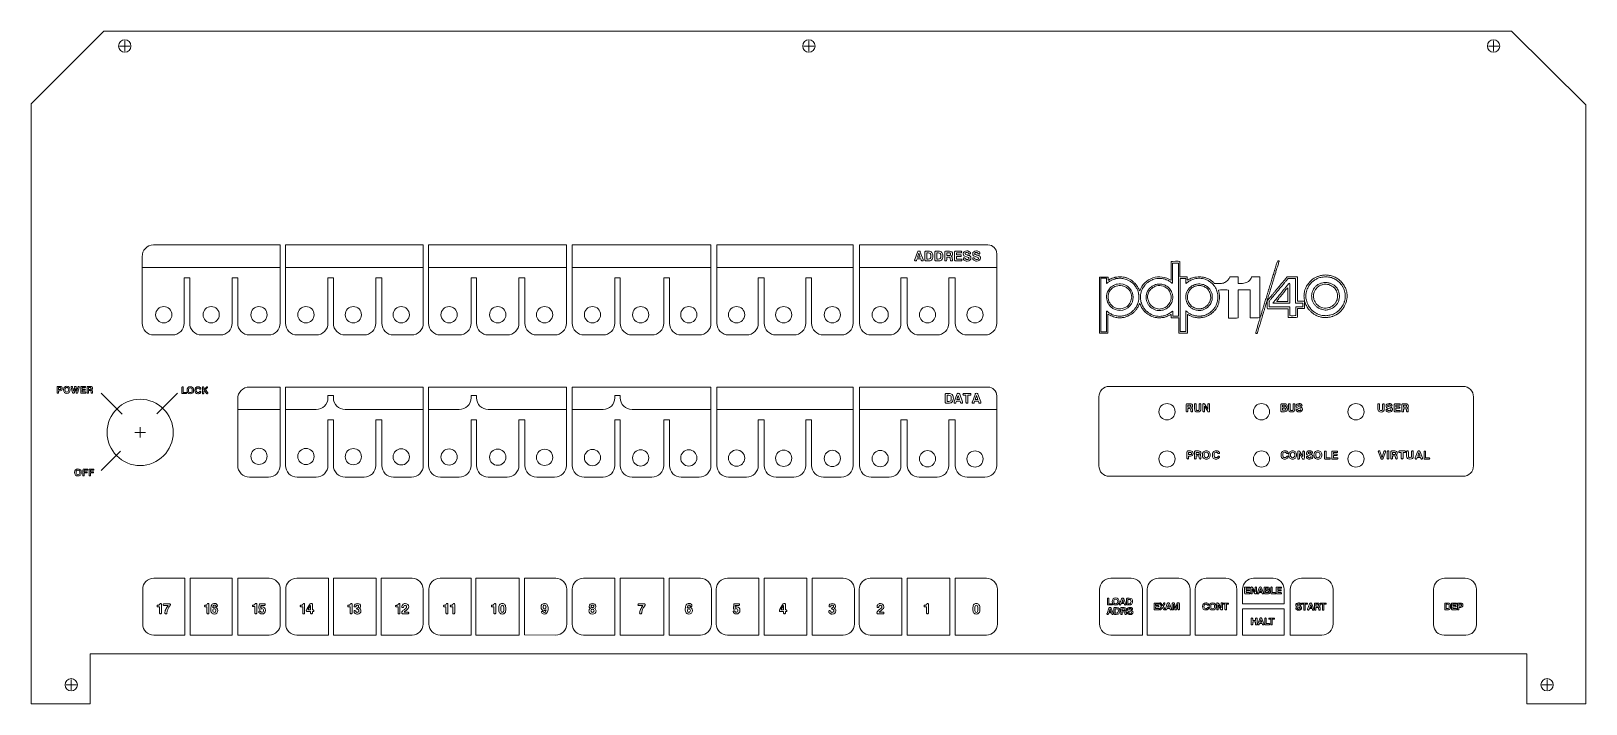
# Model space of a CAD drawing. Extents: x 727 to 1193, y 439 to 641.
import ezdxf

# ---------------------------------------------------------------- set-up
doc = ezdxf.new("R2010")
doc.units = 0
doc.header["$MEASUREMENT"] = 0
doc.layers.add('Layer 1 copy', color=7, linetype='Continuous', lineweight=0)

msp = doc.modelspace()

# ---------------------------------------------------------------- linework, layer by layer
at = {"layer": 'Layer 1 copy', "color": 5, "lineweight": 0}
for p, q in [((755.47, 637.68), (755.47, 634.58)), ((960.11, 637.68), (960.11, 634.58)), ((1164.92, 637.68), (1164.92, 634.58)), ((753.91, 636.13), (757.02, 636.13)), ((958.56, 636.13), (961.67, 636.13)), ((1163.37, 636.13), (1166.48, 636.13)), ((748.4, 532.29), (754.7, 526)), ((771.23, 532.29), (765.06, 526.12)), ((760.08, 522.14), (760.08, 519.03)), ((758.52, 520.59), (761.63, 520.59)), ((748.4, 509.19), (754.19, 514.98)), ((739.47, 446.68), (739.47, 443.58)), ((1180.92, 446.68), (1180.92, 443.58)), ((737.91, 445.13), (741.02, 445.13)), ((1182.48, 445.13), (1179.37, 445.13))]:
    msp.add_line(p, q, dxfattribs=at)
for points in [[(727.46, 439.41), (745.09, 439.41), (745.09, 454.41), (1174.83, 454.41), (1174.83, 439.41), (1192.54, 439.41), (1192.54, 618.5), (1170.33, 640.59), (749.22, 640.59), (727.46, 618.82)], [(844.77, 569.94), (803.54, 569.94), (803.54, 576.66), (844.77, 576.66)], [(887.59, 569.94), (846.35, 569.94), (846.35, 576.66), (887.59, 576.66)], [(930.82, 569.94), (889.34, 569.94), (889.34, 576.66), (930.82, 576.66)], [(973.34, 576.66), (932.57, 576.66), (932.57, 569.94), (973.34, 569.94)], [(993.02, 574.2), (992.62, 572.97), (993.42, 572.97)], [(973.34, 534.15), (932.57, 534.15), (932.57, 527.43), (973.34, 527.43)], [(1004.8, 531.66), (1004.4, 530.43), (1005.2, 530.43)], [(1010.25, 531.66), (1009.85, 530.43), (1010.65, 530.43)], [(1142.57, 514.55), (1142.23, 513.53), (1142.92, 513.53)], [(787.63, 459.97), (775.04, 459.97), (775.04, 477.01), (787.63, 477.01)], [(830.67, 459.97), (817.91, 459.97), (817.91, 477.01), (830.67, 477.01)], [(873.43, 459.97), (860.45, 459.97), (860.45, 477.01), (873.43, 477.01)], [(916.69, 459.97), (903.68, 459.97), (903.68, 477.01), (916.69, 477.01)], [(959.48, 459.97), (946.77, 459.97), (946.77, 477.01), (959.48, 477.01)], [(1002.29, 459.97), (989.47, 459.97), (989.47, 477.01), (1002.29, 477.01)], [(1053.98, 470.62), (1053.68, 469.76), (1054.27, 469.76)], [(1095.16, 473.94), (1094.87, 473.07), (1095.46, 473.07)], [(811.06, 468.81), (810.26, 467.5), (811.06, 467.5)], [(952.57, 468.81), (951.77, 467.5), (952.57, 467.5)], [(1050.2, 467.81), (1049.91, 466.95), (1050.5, 466.95)], [(1067.65, 469.18), (1067.35, 468.31), (1067.94, 468.31)], [(1102.28, 459.97), (1089.82, 459.97), (1089.82, 467.84), (1102.28, 467.84)], [(1110.23, 469.14), (1109.93, 468.25), (1110.53, 468.25)], [(1095.32, 464.67), (1095.03, 463.81), (1095.62, 463.81)]]:
    msp.add_lwpolyline(points, close=True, dxfattribs=at)
at = {"layer": 'Layer 1 copy', "color": 7, "lineweight": 0}
msp.add_lwpolyline([(727.46, 439.41), (745.09, 439.41), (745.09, 454.41), (1174.83, 454.41), (1174.83, 439.41), (1192.54, 439.41), (1192.54, 618.5), (1170.33, 640.59), (749.22, 640.59), (727.46, 618.82)], close=True, dxfattribs=at)
for centre, radius in [((755.47, 636.13), 1.85), ((960.11, 636.13), 1.85), ((1164.92, 636.13), 1.85), ((767.14, 555.78), 2.43), ((781.33, 555.78), 2.43), ((795.62, 555.78), 2.43), ((809.67, 555.78), 2.43), ((823.84, 555.78), 2.43), ((838.17, 555.78), 2.43), ((852.5, 555.78), 2.43), ((867.04, 555.78), 2.43), ((881.05, 555.78), 2.43), ((895.38, 555.78), 2.43), ((909.79, 555.78), 2.43), ((924.2, 555.78), 2.43), ((938.49, 555.78), 2.43), ((952.58, 555.78), 2.43), ((967.13, 555.78), 2.43), ((981.45, 555.78), 2.43), ((995.6, 555.78), 2.43), ((1009.81, 555.78), 2.43), ((760.08, 520.59), 9.9), ((1067.24, 526.78), 2.43), ((1095.5, 526.78), 2.43), ((1123.76, 526.78), 2.43), ((795.62, 513.44), 2.43), ((809.67, 513.39), 2.43), ((823.84, 513.33), 2.43), ((838.17, 513.28), 2.43), ((852.5, 513.23), 2.43), ((867.04, 513.18), 2.43), ((881.06, 513.13), 2.43), ((895.38, 513.07), 2.43), ((909.79, 512.97), 2.43), ((924.2, 512.97), 2.43), ((938.49, 512.91), 2.43), ((952.58, 512.86), 2.43), ((967.13, 512.81), 2.43), ((981.45, 512.76), 2.43), ((995.6, 512.71), 2.43), ((1009.81, 512.65), 2.43), ((1067.24, 512.65), 2.43), ((1095.5, 512.65), 2.43), ((1123.76, 512.65), 2.43), ((739.47, 445.13), 1.85), ((1180.92, 445.13), 1.85)]:
    msp.add_circle(centre, radius, dxfattribs=at)
at = {"layer": 'Layer 1 copy', "color": 5, "lineweight": 0}
for points, knots in [([(801.98, 576.66), (801.98, 576.66), (764.06, 576.66), (764.06, 576.66), (762.11, 576.66), (760.67, 575.08), (760.67, 573.13), (760.67, 573.13), (760.67, 569.94), (760.67, 569.94), (760.67, 569.94), (801.98, 569.94), (801.98, 569.94), (801.98, 569.94), (801.98, 576.66), (801.98, 576.66)], [0, 0, 0, 0, 1, 1, 1, 2, 2, 2, 3, 3, 3, 4, 4, 4, 5, 5, 5, 5]), ([(1013.66, 576.66), (1013.66, 576.66), (975.24, 576.66), (975.24, 576.66), (975.24, 576.66), (975.24, 569.94), (975.24, 569.94), (975.24, 569.94), (1016.32, 569.94), (1016.32, 569.94), (1016.32, 569.94), (1016.32, 574), (1016.32, 574), (1016.32, 575.47), (1015.13, 576.66), (1013.66, 576.66)], [0, 0, 0, 0, 1, 1, 1, 2, 2, 2, 3, 3, 3, 4, 4, 4, 5, 5, 5, 5]), ([(992.33, 572.06), (992.3, 571.99), (992.27, 571.94), (992.22, 571.9), (992.17, 571.87), (992.11, 571.85), (992.04, 571.85), (991.95, 571.85), (991.88, 571.87), (991.83, 571.92), (991.78, 571.97), (991.75, 572.03), (991.75, 572.11), (991.75, 572.14), (991.75, 572.16), (991.76, 572.19), (991.76, 572.21), (991.77, 572.24), (991.78, 572.26), (991.78, 572.26), (992.58, 574.51), (992.58, 574.51), (992.63, 574.64), (992.68, 574.73), (992.73, 574.76), (992.79, 574.8), (992.89, 574.82), (993.02, 574.82), (993.15, 574.82), (993.24, 574.8), (993.29, 574.77), (993.35, 574.73), (993.4, 574.65), (993.45, 574.52), (993.45, 574.52), (994.27, 572.26), (994.27, 572.26), (994.28, 572.24), (994.29, 572.21), (994.29, 572.19), (994.29, 572.16), (994.3, 572.14), (994.3, 572.11), (994.3, 572.03), (994.27, 571.97), (994.22, 571.92), (994.16, 571.87), (994.09, 571.85), (994.01, 571.85), (993.93, 571.85), (993.87, 571.87), (993.83, 571.9), (993.78, 571.94), (993.74, 571.99), (993.72, 572.06), (993.72, 572.06), (993.58, 572.48), (993.58, 572.48), (993.58, 572.48), (992.46, 572.48), (992.46, 572.48), (992.46, 572.48), (992.33, 572.06), (992.33, 572.06)], [0, 0, 0, 0, 1, 1, 1, 2, 2, 2, 3, 3, 3, 4, 4, 4, 5, 5, 5, 6, 6, 6, 7, 7, 7, 8, 8, 8, 9, 9, 9, 10, 10, 10, 11, 11, 11, 12, 12, 12, 13, 13, 13, 14, 14, 14, 15, 15, 15, 16, 16, 16, 17, 17, 17, 18, 18, 18, 19, 19, 19, 20, 20, 20, 21, 21, 21, 21]), ([(995.13, 571.88), (994.99, 571.88), (994.9, 571.92), (994.85, 571.98), (994.79, 572.04), (994.77, 572.16), (994.77, 572.34), (994.77, 572.34), (994.77, 574.33), (994.77, 574.33), (994.77, 574.5), (994.79, 574.62), (994.85, 574.68), (994.9, 574.75), (994.99, 574.78), (995.13, 574.78), (995.13, 574.78), (995.9, 574.78), (995.9, 574.78), (996.35, 574.78), (996.68, 574.66), (996.9, 574.42), (997.11, 574.18), (997.22, 573.82), (997.22, 573.33), (997.22, 573.07), (997.18, 572.83), (997.1, 572.63), (997.02, 572.43), (996.9, 572.26), (996.75, 572.14), (996.64, 572.05), (996.5, 571.98), (996.36, 571.94), (996.21, 571.9), (996, 571.88), (995.74, 571.88), (995.74, 571.88), (995.13, 571.88), (995.13, 571.88)], [0, 0, 0, 0, 1, 1, 1, 2, 2, 2, 3, 3, 3, 4, 4, 4, 5, 5, 5, 6, 6, 6, 7, 7, 7, 8, 8, 8, 9, 9, 9, 10, 10, 10, 11, 11, 11, 12, 12, 12, 13, 13, 13, 13]), ([(995.35, 574.27), (995.35, 574.27), (995.35, 572.41), (995.35, 572.41), (995.35, 572.41), (995.83, 572.41), (995.83, 572.41), (996.1, 572.41), (996.31, 572.48), (996.43, 572.62), (996.55, 572.77), (996.62, 573), (996.62, 573.33), (996.62, 573.65), (996.56, 573.89), (996.44, 574.04), (996.33, 574.19), (996.15, 574.27), (995.9, 574.27), (995.9, 574.27), (995.35, 574.27), (995.35, 574.27)], [0, 0, 0, 0, 1, 1, 1, 2, 2, 2, 3, 3, 3, 4, 4, 4, 5, 5, 5, 6, 6, 6, 7, 7, 7, 7]), ([(998.12, 571.88), (997.98, 571.88), (997.89, 571.92), (997.84, 571.98), (997.78, 572.04), (997.76, 572.16), (997.76, 572.34), (997.76, 572.34), (997.76, 574.33), (997.76, 574.33), (997.76, 574.5), (997.78, 574.62), (997.84, 574.68), (997.89, 574.75), (997.98, 574.78), (998.12, 574.78), (998.12, 574.78), (998.89, 574.78), (998.89, 574.78), (999.34, 574.78), (999.67, 574.66), (999.89, 574.42), (1000.1, 574.18), (1000.21, 573.82), (1000.21, 573.33), (1000.21, 573.07), (1000.17, 572.83), (1000.09, 572.63), (1000.01, 572.43), (999.9, 572.26), (999.74, 572.14), (999.63, 572.05), (999.49, 571.98), (999.35, 571.94), (999.2, 571.9), (998.99, 571.88), (998.73, 571.88), (998.73, 571.88), (998.12, 571.88), (998.12, 571.88)], [0, 0, 0, 0, 1, 1, 1, 2, 2, 2, 3, 3, 3, 4, 4, 4, 5, 5, 5, 6, 6, 6, 7, 7, 7, 8, 8, 8, 9, 9, 9, 10, 10, 10, 11, 11, 11, 12, 12, 12, 13, 13, 13, 13]), ([(998.34, 574.27), (998.34, 574.27), (998.34, 572.41), (998.34, 572.41), (998.34, 572.41), (998.82, 572.41), (998.82, 572.41), (999.1, 572.41), (999.3, 572.48), (999.42, 572.62), (999.54, 572.77), (999.61, 573), (999.61, 573.33), (999.61, 573.65), (999.55, 573.89), (999.43, 574.04), (999.32, 574.19), (999.14, 574.27), (998.89, 574.27), (998.89, 574.27), (998.34, 574.27), (998.34, 574.27)], [0, 0, 0, 0, 1, 1, 1, 2, 2, 2, 3, 3, 3, 4, 4, 4, 5, 5, 5, 6, 6, 6, 7, 7, 7, 7]), ([(1001.34, 572.17), (1001.34, 572.06), (1001.32, 571.98), (1001.27, 571.93), (1001.22, 571.88), (1001.15, 571.85), (1001.05, 571.85), (1000.95, 571.85), (1000.87, 571.88), (1000.82, 571.93), (1000.77, 571.98), (1000.75, 572.06), (1000.75, 572.17), (1000.75, 572.17), (1000.75, 574.33), (1000.75, 574.33), (1000.75, 574.5), (1000.77, 574.62), (1000.83, 574.68), (1000.88, 574.75), (1000.97, 574.78), (1001.11, 574.78), (1001.11, 574.78), (1002.15, 574.78), (1002.15, 574.78), (1002.47, 574.78), (1002.7, 574.71), (1002.85, 574.58), (1003.01, 574.44), (1003.08, 574.24), (1003.08, 573.96), (1003.08, 573.78), (1003.04, 573.63), (1002.97, 573.52), (1002.9, 573.4), (1002.79, 573.32), (1002.65, 573.27), (1002.76, 573.24), (1002.84, 573.18), (1002.9, 573.1), (1002.96, 573.02), (1002.99, 572.92), (1003, 572.79), (1003.01, 572.73), (1003.01, 572.66), (1003.01, 572.58), (1003.02, 572.49), (1003.02, 572.43), (1003.03, 572.4), (1003.03, 572.36), (1003.04, 572.32), (1003.06, 572.25), (1003.07, 572.19), (1003.08, 572.14), (1003.08, 572.11), (1003.08, 572.03), (1003.05, 571.97), (1003, 571.92), (1002.94, 571.87), (1002.87, 571.85), (1002.78, 571.85), (1002.66, 571.85), (1002.57, 571.88), (1002.51, 571.95), (1002.46, 572.02), (1002.42, 572.21), (1002.41, 572.5), (1002.39, 572.73), (1002.35, 572.88), (1002.29, 572.93), (1002.23, 572.98), (1002.13, 573.01), (1001.98, 573.01), (1001.98, 573.01), (1001.34, 573.01), (1001.34, 573.01), (1001.34, 573.01), (1001.34, 572.17), (1001.34, 572.17)], [0, 0, 0, 0, 1, 1, 1, 2, 2, 2, 3, 3, 3, 4, 4, 4, 5, 5, 5, 6, 6, 6, 7, 7, 7, 8, 8, 8, 9, 9, 9, 10, 10, 10, 11, 11, 11, 12, 12, 12, 13, 13, 13, 14, 14, 14, 15, 15, 15, 16, 16, 16, 17, 17, 17, 18, 18, 18, 19, 19, 19, 20, 20, 20, 21, 21, 21, 22, 22, 22, 23, 23, 23, 24, 24, 24, 25, 25, 25, 26, 26, 26, 26]), ([(1001.34, 574.28), (1001.34, 574.28), (1001.34, 573.52), (1001.34, 573.52), (1001.34, 573.52), (1002.04, 573.52), (1002.04, 573.52), (1002.2, 573.52), (1002.31, 573.54), (1002.38, 573.61), (1002.45, 573.67), (1002.49, 573.76), (1002.49, 573.9), (1002.49, 574.03), (1002.45, 574.12), (1002.38, 574.18), (1002.31, 574.25), (1002.21, 574.28), (1002.07, 574.28), (1002.07, 574.28), (1001.34, 574.28), (1001.34, 574.28)], [0, 0, 0, 0, 1, 1, 1, 2, 2, 2, 3, 3, 3, 4, 4, 4, 5, 5, 5, 6, 6, 6, 7, 7, 7, 7]), ([(1005.58, 572.42), (1005.69, 572.42), (1005.77, 572.39), (1005.82, 572.35), (1005.88, 572.3), (1005.9, 572.24), (1005.9, 572.15), (1005.9, 572.06), (1005.88, 572), (1005.82, 571.95), (1005.77, 571.91), (1005.69, 571.89), (1005.58, 571.89), (1005.58, 571.89), (1004.05, 571.89), (1004.05, 571.89), (1003.92, 571.89), (1003.82, 571.92), (1003.77, 571.98), (1003.72, 572.04), (1003.69, 572.16), (1003.69, 572.34), (1003.69, 572.34), (1003.69, 574.33), (1003.69, 574.33), (1003.69, 574.5), (1003.72, 574.62), (1003.77, 574.69), (1003.82, 574.75), (1003.92, 574.78), (1004.05, 574.78), (1004.05, 574.78), (1005.51, 574.78), (1005.51, 574.78), (1005.61, 574.78), (1005.69, 574.76), (1005.75, 574.72), (1005.8, 574.67), (1005.83, 574.61), (1005.83, 574.52), (1005.83, 574.44), (1005.8, 574.38), (1005.75, 574.34), (1005.69, 574.3), (1005.61, 574.28), (1005.51, 574.28), (1005.51, 574.28), (1004.28, 574.28), (1004.28, 574.28), (1004.28, 574.28), (1004.28, 573.66), (1004.28, 573.66), (1004.28, 573.66), (1005.38, 573.66), (1005.38, 573.66), (1005.49, 573.66), (1005.57, 573.64), (1005.62, 573.6), (1005.67, 573.56), (1005.7, 573.5), (1005.7, 573.41), (1005.7, 573.33), (1005.67, 573.27), (1005.62, 573.23), (1005.57, 573.19), (1005.49, 573.16), (1005.38, 573.16), (1005.38, 573.16), (1004.28, 573.16), (1004.28, 573.16), (1004.28, 573.16), (1004.28, 572.42), (1004.28, 572.42), (1004.28, 572.42), (1005.58, 572.42), (1005.58, 572.42)], [0, 0, 0, 0, 1, 1, 1, 2, 2, 2, 3, 3, 3, 4, 4, 4, 5, 5, 5, 6, 6, 6, 7, 7, 7, 8, 8, 8, 9, 9, 9, 10, 10, 10, 11, 11, 11, 12, 12, 12, 13, 13, 13, 14, 14, 14, 15, 15, 15, 16, 16, 16, 17, 17, 17, 18, 18, 18, 19, 19, 19, 20, 20, 20, 21, 21, 21, 22, 22, 22, 23, 23, 23, 24, 24, 24, 25, 25, 25, 25]), ([(1008.45, 574.19), (1008.45, 574.11), (1008.43, 574.05), (1008.38, 574), (1008.33, 573.95), (1008.27, 573.93), (1008.19, 573.93), (1008.08, 573.93), (1007.98, 573.99), (1007.89, 574.12), (1007.86, 574.15), (1007.84, 574.18), (1007.83, 574.19), (1007.78, 574.25), (1007.71, 574.3), (1007.63, 574.33), (1007.56, 574.36), (1007.46, 574.37), (1007.36, 574.37), (1007.2, 574.37), (1007.08, 574.34), (1007, 574.28), (1006.91, 574.22), (1006.87, 574.13), (1006.87, 574.02), (1006.87, 573.87), (1007.03, 573.75), (1007.36, 573.68), (1007.44, 573.66), (1007.51, 573.64), (1007.55, 573.63), (1007.76, 573.58), (1007.91, 573.54), (1008, 573.51), (1008.1, 573.48), (1008.18, 573.44), (1008.25, 573.4), (1008.37, 573.33), (1008.46, 573.25), (1008.52, 573.14), (1008.58, 573.03), (1008.6, 572.9), (1008.6, 572.74), (1008.6, 572.45), (1008.5, 572.22), (1008.3, 572.06), (1008.1, 571.89), (1007.82, 571.81), (1007.47, 571.81), (1007.28, 571.81), (1007.12, 571.83), (1006.99, 571.87), (1006.85, 571.91), (1006.72, 571.97), (1006.59, 572.06), (1006.5, 572.13), (1006.43, 572.2), (1006.38, 572.28), (1006.33, 572.37), (1006.3, 572.46), (1006.3, 572.54), (1006.3, 572.63), (1006.33, 572.7), (1006.38, 572.75), (1006.43, 572.81), (1006.49, 572.83), (1006.57, 572.83), (1006.68, 572.83), (1006.78, 572.77), (1006.86, 572.63), (1006.9, 572.58), (1006.93, 572.54), (1006.95, 572.51), (1007, 572.44), (1007.07, 572.39), (1007.16, 572.36), (1007.24, 572.32), (1007.34, 572.3), (1007.46, 572.3), (1007.65, 572.3), (1007.79, 572.34), (1007.88, 572.4), (1007.97, 572.46), (1008.02, 572.56), (1008.02, 572.68), (1008.02, 572.85), (1007.78, 572.99), (1007.29, 573.11), (1007.29, 573.11), (1007.25, 573.11), (1007.25, 573.11), (1006.88, 573.2), (1006.62, 573.31), (1006.49, 573.43), (1006.36, 573.56), (1006.29, 573.74), (1006.29, 573.99), (1006.29, 574.26), (1006.39, 574.47), (1006.58, 574.63), (1006.78, 574.78), (1007.04, 574.86), (1007.39, 574.86), (1007.55, 574.86), (1007.69, 574.84), (1007.82, 574.8), (1007.95, 574.76), (1008.07, 574.71), (1008.17, 574.63), (1008.26, 574.58), (1008.32, 574.51), (1008.38, 574.42), (1008.43, 574.34), (1008.45, 574.27), (1008.45, 574.19)], [0, 0, 0, 0, 1, 1, 1, 2, 2, 2, 3, 3, 3, 4, 4, 4, 5, 5, 5, 6, 6, 6, 7, 7, 7, 8, 8, 8, 9, 9, 9, 10, 10, 10, 11, 11, 11, 12, 12, 12, 13, 13, 13, 14, 14, 14, 15, 15, 15, 16, 16, 16, 17, 17, 17, 18, 18, 18, 19, 19, 19, 20, 20, 20, 21, 21, 21, 22, 22, 22, 23, 23, 23, 24, 24, 24, 25, 25, 25, 26, 26, 26, 27, 27, 27, 28, 28, 28, 29, 29, 29, 30, 30, 30, 31, 31, 31, 32, 32, 32, 33, 33, 33, 34, 34, 34, 35, 35, 35, 36, 36, 36, 37, 37, 37, 38, 38, 38, 38]), ([(1011.29, 574.19), (1011.29, 574.11), (1011.26, 574.05), (1011.21, 574), (1011.16, 573.95), (1011.1, 573.93), (1011.02, 573.93), (1010.92, 573.93), (1010.82, 573.99), (1010.72, 574.12), (1010.69, 574.15), (1010.67, 574.18), (1010.66, 574.19), (1010.61, 574.25), (1010.55, 574.3), (1010.47, 574.33), (1010.39, 574.36), (1010.3, 574.37), (1010.19, 574.37), (1010.04, 574.37), (1009.92, 574.34), (1009.83, 574.28), (1009.75, 574.22), (1009.7, 574.13), (1009.7, 574.02), (1009.7, 573.87), (1009.87, 573.75), (1010.2, 573.68), (1010.28, 573.66), (1010.34, 573.64), (1010.38, 573.63), (1010.59, 573.58), (1010.74, 573.54), (1010.84, 573.51), (1010.93, 573.48), (1011.02, 573.44), (1011.09, 573.4), (1011.21, 573.33), (1011.29, 573.25), (1011.35, 573.14), (1011.41, 573.03), (1011.44, 572.9), (1011.44, 572.74), (1011.44, 572.45), (1011.34, 572.22), (1011.13, 572.06), (1010.93, 571.89), (1010.66, 571.81), (1010.3, 571.81), (1010.12, 571.81), (1009.95, 571.83), (1009.82, 571.87), (1009.68, 571.91), (1009.55, 571.97), (1009.42, 572.06), (1009.33, 572.13), (1009.27, 572.2), (1009.21, 572.28), (1009.16, 572.37), (1009.14, 572.46), (1009.14, 572.54), (1009.14, 572.63), (1009.16, 572.7), (1009.21, 572.75), (1009.26, 572.81), (1009.33, 572.83), (1009.41, 572.83), (1009.51, 572.83), (1009.61, 572.77), (1009.7, 572.63), (1009.73, 572.58), (1009.76, 572.54), (1009.78, 572.51), (1009.84, 572.44), (1009.91, 572.39), (1009.99, 572.36), (1010.08, 572.32), (1010.18, 572.3), (1010.3, 572.3), (1010.48, 572.3), (1010.62, 572.34), (1010.71, 572.4), (1010.81, 572.46), (1010.85, 572.56), (1010.85, 572.68), (1010.85, 572.85), (1010.61, 572.99), (1010.12, 573.11), (1010.12, 573.11), (1010.08, 573.11), (1010.08, 573.11), (1009.71, 573.2), (1009.45, 573.31), (1009.32, 573.43), (1009.19, 573.56), (1009.13, 573.74), (1009.13, 573.99), (1009.13, 574.26), (1009.22, 574.47), (1009.42, 574.63), (1009.61, 574.78), (1009.88, 574.86), (1010.22, 574.86), (1010.38, 574.86), (1010.53, 574.84), (1010.66, 574.8), (1010.79, 574.76), (1010.9, 574.71), (1011.01, 574.63), (1011.09, 574.58), (1011.16, 574.51), (1011.21, 574.42), (1011.26, 574.34), (1011.29, 574.27), (1011.29, 574.19)], [0, 0, 0, 0, 1, 1, 1, 2, 2, 2, 3, 3, 3, 4, 4, 4, 5, 5, 5, 6, 6, 6, 7, 7, 7, 8, 8, 8, 9, 9, 9, 10, 10, 10, 11, 11, 11, 12, 12, 12, 13, 13, 13, 14, 14, 14, 15, 15, 15, 16, 16, 16, 17, 17, 17, 18, 18, 18, 19, 19, 19, 20, 20, 20, 21, 21, 21, 22, 22, 22, 23, 23, 23, 24, 24, 24, 25, 25, 25, 26, 26, 26, 27, 27, 27, 28, 28, 28, 29, 29, 29, 30, 30, 30, 31, 31, 31, 32, 32, 32, 33, 33, 33, 34, 34, 34, 35, 35, 35, 36, 36, 36, 37, 37, 37, 38, 38, 38, 38]), ([(795.88, 569.94), (795.88, 569.94), (789.26, 569.94), (789.26, 569.94), (789.26, 569.94), (787.61, 569.94), (787.61, 569.94), (787.61, 569.94), (774.9, 569.94), (774.9, 569.94), (774.9, 569.94), (773.25, 569.94), (773.25, 569.94), (773.25, 569.94), (766.63, 569.94), (766.63, 569.94), (766.63, 569.94), (760.67, 569.94), (760.67, 569.94), (760.67, 569.94), (760.67, 553.25), (760.67, 553.25), (760.67, 551.3), (762.25, 549.72), (764.2, 549.72), (764.2, 549.72), (769.72, 549.72), (769.72, 549.72), (771.67, 549.72), (773.25, 551.3), (773.25, 553.25), (773.25, 553.25), (773.25, 566.83), (773.25, 566.83), (773.25, 566.83), (774.9, 566.83), (774.9, 566.83), (774.9, 566.83), (774.9, 553.25), (774.9, 553.25), (774.9, 551.3), (776.48, 549.72), (778.43, 549.72), (778.43, 549.72), (784.08, 549.72), (784.08, 549.72), (786.03, 549.72), (787.61, 551.3), (787.61, 553.25), (787.61, 553.25), (787.61, 566.83), (787.61, 566.83), (787.61, 566.83), (789.26, 566.83), (789.26, 566.83), (789.26, 566.83), (789.26, 553.25), (789.26, 553.25), (789.26, 551.3), (790.84, 549.72), (792.79, 549.72), (792.79, 549.72), (798.45, 549.72), (798.45, 549.72), (800.4, 549.72), (801.98, 551.3), (801.98, 553.25), (801.98, 553.25), (801.98, 569.94), (801.98, 569.94), (801.98, 569.94), (795.88, 569.94), (795.88, 569.94)], [0, 0, 0, 0, 1, 1, 1, 2, 2, 2, 3, 3, 3, 4, 4, 4, 5, 5, 5, 6, 6, 6, 7, 7, 7, 8, 8, 8, 9, 9, 9, 10, 10, 10, 11, 11, 11, 12, 12, 12, 13, 13, 13, 14, 14, 14, 15, 15, 15, 16, 16, 16, 17, 17, 17, 18, 18, 18, 19, 19, 19, 20, 20, 20, 21, 21, 21, 22, 22, 22, 23, 23, 23, 24, 24, 24, 24]), ([(832.36, 569.94), (832.36, 569.94), (830.59, 569.94), (830.59, 569.94), (830.59, 569.94), (817.87, 569.94), (817.87, 569.94), (817.87, 569.94), (816.25, 569.94), (816.25, 569.94), (816.25, 569.94), (815.53, 569.94), (815.53, 569.94), (815.53, 569.94), (803.54, 569.94), (803.54, 569.94), (803.54, 569.94), (803.54, 553.25), (803.54, 553.25), (803.54, 551.3), (805.12, 549.72), (807.07, 549.72), (807.07, 549.72), (812.72, 549.72), (812.72, 549.72), (814.67, 549.72), (816.25, 551.3), (816.25, 553.25), (816.25, 553.25), (816.25, 566.83), (816.25, 566.83), (816.25, 566.83), (817.87, 566.83), (817.87, 566.83), (817.87, 566.83), (817.87, 553.25), (817.87, 553.25), (817.87, 551.3), (819.45, 549.72), (821.4, 549.72), (821.4, 549.72), (827.05, 549.72), (827.05, 549.72), (829, 549.72), (830.59, 551.3), (830.59, 553.25), (830.59, 553.25), (830.59, 566.83), (830.59, 566.83), (830.59, 566.83), (832.36, 566.83), (832.36, 566.83), (832.36, 566.83), (832.36, 553.25), (832.36, 553.25), (832.36, 551.3), (833.94, 549.72), (835.89, 549.72), (835.89, 549.72), (841.24, 549.72), (841.24, 549.72), (843.19, 549.72), (844.77, 551.3), (844.77, 553.25), (844.77, 553.25), (844.77, 566.83), (844.77, 566.83), (844.77, 566.83), (844.77, 569.94), (844.77, 569.94), (844.77, 569.94), (832.36, 569.94), (832.36, 569.94)], [0, 0, 0, 0, 1, 1, 1, 2, 2, 2, 3, 3, 3, 4, 4, 4, 5, 5, 5, 6, 6, 6, 7, 7, 7, 8, 8, 8, 9, 9, 9, 10, 10, 10, 11, 11, 11, 12, 12, 12, 13, 13, 13, 14, 14, 14, 15, 15, 15, 16, 16, 16, 17, 17, 17, 18, 18, 18, 19, 19, 19, 20, 20, 20, 21, 21, 21, 22, 22, 22, 23, 23, 23, 24, 24, 24, 24]), ([(883.03, 569.94), (883.03, 569.94), (875.17, 569.94), (875.17, 569.94), (875.17, 569.94), (873.4, 569.94), (873.4, 569.94), (873.4, 569.94), (860.68, 569.94), (860.68, 569.94), (860.68, 569.94), (859.07, 569.94), (859.07, 569.94), (859.07, 569.94), (853.79, 569.94), (853.79, 569.94), (853.79, 569.94), (846.35, 569.94), (846.35, 569.94), (846.35, 569.94), (846.35, 553.25), (846.35, 553.25), (846.35, 551.3), (847.93, 549.72), (849.88, 549.72), (849.88, 549.72), (855.54, 549.72), (855.54, 549.72), (857.49, 549.72), (859.07, 551.3), (859.07, 553.25), (859.07, 553.25), (859.07, 566.83), (859.07, 566.83), (859.07, 566.83), (860.68, 566.83), (860.68, 566.83), (860.68, 566.83), (860.68, 553.25), (860.68, 553.25), (860.68, 551.3), (862.26, 549.72), (864.22, 549.72), (864.22, 549.72), (869.87, 549.72), (869.87, 549.72), (871.82, 549.72), (873.4, 551.3), (873.4, 553.25), (873.4, 553.25), (873.4, 566.83), (873.4, 566.83), (873.4, 566.83), (875.17, 566.83), (875.17, 566.83), (875.17, 566.83), (875.17, 553.25), (875.17, 553.25), (875.17, 551.3), (876.75, 549.72), (878.7, 549.72), (878.7, 549.72), (884.06, 549.72), (884.06, 549.72), (886.01, 549.72), (887.59, 551.3), (887.59, 553.25), (887.59, 553.25), (887.59, 569.94), (887.59, 569.94), (887.59, 569.94), (883.03, 569.94), (883.03, 569.94)], [0, 0, 0, 0, 1, 1, 1, 2, 2, 2, 3, 3, 3, 4, 4, 4, 5, 5, 5, 6, 6, 6, 7, 7, 7, 8, 8, 8, 9, 9, 9, 10, 10, 10, 11, 11, 11, 12, 12, 12, 13, 13, 13, 14, 14, 14, 15, 15, 15, 16, 16, 16, 17, 17, 17, 18, 18, 18, 19, 19, 19, 20, 20, 20, 21, 21, 21, 22, 22, 22, 23, 23, 23, 24, 24, 24, 24]), ([(925.12, 569.94), (925.12, 569.94), (918.4, 569.94), (918.4, 569.94), (918.4, 569.94), (916.69, 569.94), (916.69, 569.94), (916.69, 569.94), (903.68, 569.94), (903.68, 569.94), (903.68, 569.94), (902.06, 569.94), (902.06, 569.94), (902.06, 569.94), (896.78, 569.94), (896.78, 569.94), (896.78, 569.94), (889.34, 569.94), (889.34, 569.94), (889.34, 569.94), (889.34, 553.25), (889.34, 553.25), (889.34, 551.3), (890.93, 549.72), (892.88, 549.72), (892.88, 549.72), (898.53, 549.72), (898.53, 549.72), (900.48, 549.72), (902.06, 551.3), (902.06, 553.25), (902.06, 553.25), (902.06, 566.83), (902.06, 566.83), (902.06, 566.83), (903.68, 566.83), (903.68, 566.83), (903.68, 566.83), (903.68, 553.25), (903.68, 553.25), (903.68, 551.3), (905.26, 549.72), (907.21, 549.72), (907.21, 549.72), (913.16, 549.72), (913.16, 549.72), (915.11, 549.72), (916.69, 551.3), (916.69, 553.25), (916.69, 553.25), (916.69, 566.83), (916.69, 566.83), (916.69, 566.83), (918.4, 566.83), (918.4, 566.83), (918.4, 566.83), (918.4, 553.25), (918.4, 553.25), (918.4, 551.3), (919.98, 549.72), (921.93, 549.72), (921.93, 549.72), (927.28, 549.72), (927.28, 549.72), (929.23, 549.72), (930.82, 551.3), (930.82, 553.25), (930.82, 553.25), (930.82, 569.94), (930.82, 569.94), (930.82, 569.94), (925.12, 569.94), (925.12, 569.94)], [0, 0, 0, 0, 1, 1, 1, 2, 2, 2, 3, 3, 3, 4, 4, 4, 5, 5, 5, 6, 6, 6, 7, 7, 7, 8, 8, 8, 9, 9, 9, 10, 10, 10, 11, 11, 11, 12, 12, 12, 13, 13, 13, 14, 14, 14, 15, 15, 15, 16, 16, 16, 17, 17, 17, 18, 18, 18, 19, 19, 19, 20, 20, 20, 21, 21, 21, 22, 22, 22, 23, 23, 23, 24, 24, 24, 24]), ([(968.61, 569.94), (968.61, 569.94), (960.92, 569.94), (960.92, 569.94), (960.92, 569.94), (959.17, 569.94), (959.17, 569.94), (959.17, 569.94), (946.75, 569.94), (946.75, 569.94), (946.75, 569.94), (944.99, 569.94), (944.99, 569.94), (944.99, 569.94), (939.37, 569.94), (939.37, 569.94), (939.37, 569.94), (932.57, 569.94), (932.57, 569.94), (932.57, 569.94), (932.57, 553.25), (932.57, 553.25), (932.57, 551.3), (934.16, 549.72), (936.11, 549.72), (936.11, 549.72), (941.46, 549.72), (941.46, 549.72), (943.41, 549.72), (944.99, 551.3), (944.99, 553.25), (944.99, 553.25), (944.99, 566.83), (944.99, 566.83), (944.99, 566.83), (946.75, 566.83), (946.75, 566.83), (946.75, 566.83), (946.75, 553.25), (946.75, 553.25), (946.75, 551.3), (948.33, 549.72), (950.28, 549.72), (950.28, 549.72), (955.63, 549.72), (955.63, 549.72), (957.59, 549.72), (959.17, 551.3), (959.17, 553.25), (959.17, 553.25), (959.17, 566.83), (959.17, 566.83), (959.17, 566.83), (960.92, 566.83), (960.92, 566.83), (960.92, 566.83), (960.92, 553.25), (960.92, 553.25), (960.92, 551.3), (962.51, 549.72), (964.46, 549.72), (964.46, 549.72), (969.81, 549.72), (969.81, 549.72), (971.76, 549.72), (973.34, 551.3), (973.34, 553.25), (973.34, 553.25), (973.34, 569.94), (973.34, 569.94), (973.34, 569.94), (968.61, 569.94), (968.61, 569.94)], [0, 0, 0, 0, 1, 1, 1, 2, 2, 2, 3, 3, 3, 4, 4, 4, 5, 5, 5, 6, 6, 6, 7, 7, 7, 8, 8, 8, 9, 9, 9, 10, 10, 10, 11, 11, 11, 12, 12, 12, 13, 13, 13, 14, 14, 14, 15, 15, 15, 16, 16, 16, 17, 17, 17, 18, 18, 18, 19, 19, 19, 20, 20, 20, 21, 21, 21, 22, 22, 22, 23, 23, 23, 24, 24, 24, 24]), ([(1011.28, 569.94), (1011.28, 569.94), (1003.9, 569.94), (1003.9, 569.94), (1003.9, 569.94), (1001.97, 569.94), (1001.97, 569.94), (1001.97, 569.94), (989.56, 569.94), (989.56, 569.94), (989.56, 569.94), (987.66, 569.94), (987.66, 569.94), (987.66, 569.94), (982.03, 569.94), (982.03, 569.94), (982.03, 569.94), (975.24, 569.94), (975.24, 569.94), (975.24, 569.94), (975.24, 553.25), (975.24, 553.25), (975.24, 551.3), (976.82, 549.72), (978.77, 549.72), (978.77, 549.72), (984.12, 549.72), (984.12, 549.72), (986.08, 549.72), (987.66, 551.3), (987.66, 553.25), (987.66, 553.25), (987.66, 566.83), (987.66, 566.83), (987.66, 566.83), (989.56, 566.83), (989.56, 566.83), (989.56, 566.83), (989.56, 553.25), (989.56, 553.25), (989.56, 551.3), (991.14, 549.72), (993.09, 549.72), (993.09, 549.72), (998.44, 549.72), (998.44, 549.72), (1000.39, 549.72), (1001.97, 551.3), (1001.97, 553.25), (1001.97, 553.25), (1001.97, 566.83), (1001.97, 566.83), (1001.97, 566.83), (1003.9, 566.83), (1003.9, 566.83), (1003.9, 566.83), (1003.9, 553.25), (1003.9, 553.25), (1003.9, 551.3), (1005.48, 549.72), (1007.43, 549.72), (1007.43, 549.72), (1012.78, 549.72), (1012.78, 549.72), (1014.74, 549.72), (1016.32, 551.3), (1016.32, 553.25), (1016.32, 553.25), (1016.32, 569.94), (1016.32, 569.94), (1016.32, 569.94), (1011.28, 569.94), (1011.28, 569.94)], [0, 0, 0, 0, 1, 1, 1, 2, 2, 2, 3, 3, 3, 4, 4, 4, 5, 5, 5, 6, 6, 6, 7, 7, 7, 8, 8, 8, 9, 9, 9, 10, 10, 10, 11, 11, 11, 12, 12, 12, 13, 13, 13, 14, 14, 14, 15, 15, 15, 16, 16, 16, 17, 17, 17, 18, 18, 18, 19, 19, 19, 20, 20, 20, 21, 21, 21, 22, 22, 22, 23, 23, 23, 24, 24, 24, 24]), ([(1068.92, 565.2), (1068.75, 565.18), (1068.74, 565.18), (1068.68, 565.25), (1068.44, 565.49), (1068.14, 565.67), (1067.85, 565.85), (1067.58, 566.01), (1067.29, 566.14), (1067, 566.26), (1066.8, 566.35), (1066.58, 566.41), (1066.36, 566.47), (1066.19, 566.52), (1066, 566.55), (1065.82, 566.57), (1065.66, 566.6), (1065.49, 566.63), (1065.33, 566.63), (1064.94, 566.64), (1064.55, 566.65), (1064.17, 566.58), (1063.88, 566.53), (1063.58, 566.49), (1063.3, 566.39), (1063.09, 566.31), (1062.87, 566.24), (1062.66, 566.15), (1062.51, 566.09), (1062.36, 566.01), (1062.22, 565.93), (1062.04, 565.82), (1061.86, 565.7), (1061.69, 565.58), (1061.56, 565.5), (1061.41, 565.42), (1061.3, 565.31), (1061.11, 565.11), (1060.87, 564.96), (1060.71, 564.73), (1060.63, 564.62), (1060.53, 564.54), (1060.46, 564.43), (1060.32, 564.25), (1060.2, 564.07), (1060.08, 563.88), (1059.97, 563.7), (1059.86, 563.53), (1059.78, 563.34), (1059.67, 563.1), (1059.58, 562.84), (1059.51, 562.58), (1059.44, 562.29), (1059.33, 562), (1059.35, 561.69), (1059.35, 561.67), (1059.35, 561.65), (1059.34, 561.63), (1059.27, 561.2), (1059.28, 560.77), (1059.34, 560.34), (1059.36, 560.22), (1059.41, 560.1), (1059.41, 559.99), (1059.41, 559.8), (1059.47, 559.64), (1059.51, 559.47), (1059.53, 559.38), (1059.6, 559.31), (1059.61, 559.23), (1059.68, 558.84), (1059.87, 558.5), (1060.06, 558.17), (1060.22, 557.88), (1060.43, 557.61), (1060.63, 557.34), (1060.75, 557.17), (1060.89, 557.02), (1061.04, 556.88), (1061.17, 556.75), (1061.34, 556.65), (1061.48, 556.52), (1061.71, 556.3), (1061.99, 556.16), (1062.26, 556.01), (1062.57, 555.83), (1062.89, 555.69), (1063.24, 555.59), (1063.52, 555.5), (1063.81, 555.43), (1064.1, 555.38), (1064.25, 555.36), (1064.4, 555.33), (1064.55, 555.32), (1064.83, 555.31), (1065.11, 555.28), (1065.39, 555.3), (1065.64, 555.32), (1065.88, 555.4), (1066.13, 555.44), (1066.46, 555.48), (1066.77, 555.6), (1067.08, 555.71), (1067.28, 555.79), (1067.47, 555.92), (1067.68, 556.01), (1068.03, 556.17), (1068.31, 556.43), (1068.62, 556.66), (1068.7, 556.73), (1068.79, 556.79), (1068.91, 556.88), (1068.94, 556.74), (1068.97, 556.65), (1068.97, 556.55), (1068.98, 556.23), (1068.97, 555.91), (1068.97, 555.59), (1068.97, 555.51), (1068.97, 555.43), (1068.97, 555.34), (1069.55, 555.34), (1070.09, 555.34), (1070.63, 555.34), (1070.68, 555.53), (1070.68, 571.07), (1070.63, 571.23), (1070.07, 571.23), (1069.5, 571.23), (1068.93, 571.23), (1068.93, 570.54), (1068.93, 569.87), (1068.93, 569.21), (1068.93, 568.54), (1068.93, 567.87), (1068.93, 567.2), (1068.92, 566.53), (1068.94, 565.86), (1068.92, 565.2)], [0, 0, 0, 0, 1, 1, 1, 2, 2, 2, 3, 3, 3, 4, 4, 4, 5, 5, 5, 6, 6, 6, 7, 7, 7, 8, 8, 8, 9, 9, 9, 10, 10, 10, 11, 11, 11, 12, 12, 12, 13, 13, 13, 14, 14, 14, 15, 15, 15, 16, 16, 16, 17, 17, 17, 18, 18, 18, 19, 19, 19, 20, 20, 20, 21, 21, 21, 22, 22, 22, 23, 23, 23, 24, 24, 24, 25, 25, 25, 26, 26, 26, 27, 27, 27, 28, 28, 28, 29, 29, 29, 30, 30, 30, 31, 31, 31, 32, 32, 32, 33, 33, 33, 34, 34, 34, 35, 35, 35, 36, 36, 36, 37, 37, 37, 38, 38, 38, 39, 39, 39, 40, 40, 40, 41, 41, 41, 42, 42, 42, 43, 43, 43, 44, 44, 44, 45, 45, 45, 46, 46, 46, 46]), ([(1049.16, 556.85), (1049.31, 556.85), (1049.39, 556.78), (1049.47, 556.72), (1049.66, 556.57), (1049.83, 556.4), (1050.04, 556.29), (1050.35, 556.12), (1050.64, 555.9), (1050.98, 555.78), (1051.23, 555.7), (1051.49, 555.61), (1051.74, 555.54), (1051.93, 555.48), (1052.13, 555.46), (1052.33, 555.42), (1052.54, 555.39), (1052.74, 555.35), (1052.95, 555.34), (1053.17, 555.32), (1053.39, 555.35), (1053.61, 555.37), (1054.01, 555.41), (1054.39, 555.48), (1054.77, 555.6), (1055.15, 555.71), (1055.52, 555.86), (1055.87, 556.06), (1056.33, 556.32), (1056.76, 556.62), (1057.13, 557), (1057.25, 557.12), (1057.33, 557.26), (1057.45, 557.36), (1057.68, 557.57), (1057.82, 557.85), (1057.99, 558.09), (1058.19, 558.38), (1058.36, 558.7), (1058.45, 559.05), (1058.53, 559.34), (1058.63, 559.62), (1058.69, 559.91), (1058.76, 560.19), (1058.81, 560.49), (1058.84, 560.78), (1058.86, 560.96), (1058.85, 561.14), (1058.85, 561.32), (1058.85, 561.38), (1058.86, 561.44), (1058.84, 561.48), (1058.77, 561.57), (1058.79, 561.67), (1058.78, 561.77), (1058.78, 561.83), (1058.77, 561.89), (1058.76, 561.94), (1058.7, 562.17), (1058.62, 562.39), (1058.59, 562.62), (1058.55, 562.9), (1058.42, 563.16), (1058.31, 563.41), (1058.17, 563.73), (1057.97, 564.02), (1057.76, 564.3), (1057.52, 564.62), (1057.28, 564.93), (1056.98, 565.2), (1056.65, 565.5), (1056.28, 565.74), (1055.9, 565.96), (1055.4, 566.24), (1054.87, 566.44), (1054.31, 566.55), (1053.93, 566.63), (1053.56, 566.7), (1053.17, 566.69), (1052.98, 566.68), (1052.8, 566.7), (1052.61, 566.64), (1052.46, 566.6), (1052.29, 566.6), (1052.12, 566.58), (1052.02, 566.57), (1051.91, 566.56), (1051.81, 566.53), (1051.52, 566.43), (1051.23, 566.34), (1050.95, 566.23), (1050.69, 566.12), (1050.42, 566), (1050.18, 565.85), (1049.95, 565.71), (1049.72, 565.58), (1049.54, 565.38), (1049.47, 565.31), (1049.4, 565.26), (1049.32, 565.21), (1049.27, 565.18), (1049.21, 565.16), (1049.11, 565.12), (1049.11, 565.66), (1049.11, 566.17), (1049.11, 566.68), (1048.54, 566.68), (1048, 566.68), (1047.45, 566.68), (1047.44, 566.65), (1047.43, 566.63), (1047.43, 566.61), (1047.43, 561.36), (1047.43, 556.1), (1047.43, 550.85), (1047.43, 550.81), (1047.44, 550.77), (1047.44, 550.73), (1047.44, 550.72), (1047.45, 550.71), (1047.45, 550.71), (1047.45, 550.7), (1047.46, 550.7), (1047.47, 550.7), (1048.03, 550.7), (1048.59, 550.7), (1049.16, 550.7), (1049.16, 552.75), (1049.16, 554.79), (1049.16, 556.85)], [0, 0, 0, 0, 1, 1, 1, 2, 2, 2, 3, 3, 3, 4, 4, 4, 5, 5, 5, 6, 6, 6, 7, 7, 7, 8, 8, 8, 9, 9, 9, 10, 10, 10, 11, 11, 11, 12, 12, 12, 13, 13, 13, 14, 14, 14, 15, 15, 15, 16, 16, 16, 17, 17, 17, 18, 18, 18, 19, 19, 19, 20, 20, 20, 21, 21, 21, 22, 22, 22, 23, 23, 23, 24, 24, 24, 25, 25, 25, 26, 26, 26, 27, 27, 27, 28, 28, 28, 29, 29, 29, 30, 30, 30, 31, 31, 31, 32, 32, 32, 33, 33, 33, 34, 34, 34, 35, 35, 35, 36, 36, 36, 37, 37, 37, 38, 38, 38, 39, 39, 39, 40, 40, 40, 41, 41, 41, 42, 42, 42, 43, 43, 43, 43]), ([(1057.11, 561.04), (1057.13, 560.03), (1056.78, 559.18), (1056.16, 558.47), (1055.38, 557.56), (1054.38, 557.07), (1053.17, 557.07), (1052.12, 557.07), (1051.2, 557.42), (1050.45, 558.12), (1049.52, 558.99), (1049.1, 560.08), (1049.16, 561.35), (1049.21, 562.3), (1049.59, 563.12), (1050.24, 563.78), (1051.07, 564.63), (1052.12, 565.07), (1053.33, 565), (1054.38, 564.95), (1055.31, 564.54), (1056.04, 563.77), (1056.77, 563), (1057.13, 562.08), (1057.11, 561.04)], [0, 0, 0, 0, 1, 1, 1, 2, 2, 2, 3, 3, 3, 4, 4, 4, 5, 5, 5, 6, 6, 6, 7, 7, 7, 8, 8, 8, 8]), ([(1056.67, 561.15), (1056.64, 561.31), (1056.6, 561.47), (1056.6, 561.64), (1056.59, 561.88), (1056.48, 562.1), (1056.41, 562.32), (1056.31, 562.66), (1056.11, 562.97), (1055.88, 563.24), (1055.55, 563.62), (1055.17, 563.95), (1054.71, 564.16), (1054.41, 564.3), (1054.11, 564.41), (1053.79, 564.45), (1053.51, 564.48), (1053.22, 564.48), (1052.93, 564.49), (1052.63, 564.5), (1052.34, 564.45), (1052.05, 564.35), (1051.53, 564.17), (1051.06, 563.92), (1050.67, 563.53), (1050.64, 563.5), (1050.62, 563.47), (1050.59, 563.44), (1050.26, 563.11), (1050.01, 562.72), (1049.85, 562.28), (1049.74, 561.98), (1049.68, 561.67), (1049.63, 561.36), (1049.57, 561.02), (1049.66, 560.69), (1049.71, 560.35), (1049.72, 560.27), (1049.74, 560.18), (1049.75, 560.1), (1049.84, 559.72), (1050.06, 559.4), (1050.26, 559.07), (1050.36, 558.9), (1050.49, 558.75), (1050.62, 558.61), (1050.73, 558.49), (1050.86, 558.4), (1050.98, 558.29), (1051.19, 558.11), (1051.44, 557.98), (1051.69, 557.86), (1052.09, 557.67), (1052.53, 557.57), (1052.97, 557.54), (1053.26, 557.52), (1053.55, 557.56), (1053.84, 557.61), (1054.06, 557.65), (1054.27, 557.74), (1054.47, 557.83), (1055.07, 558.05), (1055.57, 558.42), (1055.93, 558.94), (1056.22, 559.36), (1056.47, 559.79), (1056.55, 560.3), (1056.59, 560.58), (1056.65, 560.86), (1056.67, 561.15)], [0, 0, 0, 0, 1, 1, 1, 2, 2, 2, 3, 3, 3, 4, 4, 4, 5, 5, 5, 6, 6, 6, 7, 7, 7, 8, 8, 8, 9, 9, 9, 10, 10, 10, 11, 11, 11, 12, 12, 12, 13, 13, 13, 14, 14, 14, 15, 15, 15, 16, 16, 16, 17, 17, 17, 18, 18, 18, 19, 19, 19, 20, 20, 20, 21, 21, 21, 22, 22, 22, 23, 23, 23, 23]), ([(1064.98, 557.01), (1064.74, 557.03), (1064.49, 557.03), (1064.26, 557.08), (1064, 557.13), (1063.74, 557.21), (1063.49, 557.3), (1063.18, 557.41), (1062.92, 557.59), (1062.66, 557.76), (1062.49, 557.87), (1062.35, 558.04), (1062.19, 558.17), (1061.95, 558.37), (1061.78, 558.62), (1061.62, 558.87), (1061.5, 559.07), (1061.41, 559.28), (1061.3, 559.49), (1061.17, 559.76), (1061.11, 560.07), (1061.05, 560.36), (1060.97, 560.73), (1060.93, 561.11), (1060.99, 561.47), (1061.1, 562.09), (1061.3, 562.67), (1061.66, 563.2), (1061.85, 563.49), (1062.07, 563.75), (1062.34, 563.97), (1062.62, 564.2), (1062.9, 564.45), (1063.27, 564.55), (1063.44, 564.6), (1063.6, 564.7), (1063.76, 564.77), (1063.82, 564.8), (1063.9, 564.82), (1063.97, 564.84), (1064.41, 564.96), (1064.87, 564.97), (1065.33, 564.94), (1065.55, 564.93), (1065.76, 564.88), (1065.97, 564.83), (1066.3, 564.75), (1066.59, 564.61), (1066.89, 564.46), (1067.29, 564.26), (1067.64, 563.99), (1067.94, 563.66), (1068.28, 563.28), (1068.57, 562.86), (1068.71, 562.36), (1068.8, 562.04), (1068.9, 561.73), (1068.96, 561.41), (1069, 561.17), (1068.99, 560.93), (1068.96, 560.69), (1068.94, 560.48), (1068.87, 560.28), (1068.83, 560.07), (1068.74, 559.63), (1068.57, 559.23), (1068.32, 558.86), (1068.19, 558.66), (1068.06, 558.44), (1067.89, 558.27), (1067.7, 558.08), (1067.47, 557.92), (1067.26, 557.76), (1067.09, 557.64), (1066.92, 557.52), (1066.73, 557.44), (1066.43, 557.33), (1066.15, 557.17), (1065.82, 557.11), (1065.54, 557.06), (1065.26, 557.02), (1064.98, 557.01)], [0, 0, 0, 0, 1, 1, 1, 2, 2, 2, 3, 3, 3, 4, 4, 4, 5, 5, 5, 6, 6, 6, 7, 7, 7, 8, 8, 8, 9, 9, 9, 10, 10, 10, 11, 11, 11, 12, 12, 12, 13, 13, 13, 14, 14, 14, 15, 15, 15, 16, 16, 16, 17, 17, 17, 18, 18, 18, 19, 19, 19, 20, 20, 20, 21, 21, 21, 22, 22, 22, 23, 23, 23, 24, 24, 24, 25, 25, 25, 26, 26, 26, 27, 27, 27, 27]), ([(1068.49, 561.05), (1068.46, 561.29), (1068.45, 561.53), (1068.39, 561.75), (1068.29, 562.12), (1068.19, 562.49), (1067.98, 562.82), (1067.86, 562.99), (1067.74, 563.17), (1067.61, 563.33), (1067.44, 563.55), (1067.21, 563.7), (1066.99, 563.86), (1066.41, 564.26), (1065.77, 564.46), (1065.08, 564.49), (1064.76, 564.5), (1064.45, 564.47), (1064.13, 564.39), (1063.73, 564.29), (1063.36, 564.13), (1063.02, 563.9), (1062.76, 563.74), (1062.55, 563.53), (1062.34, 563.32), (1062.13, 563.12), (1061.97, 562.87), (1061.84, 562.61), (1061.65, 562.23), (1061.57, 561.81), (1061.45, 561.41), (1061.44, 561.39), (1061.44, 561.37), (1061.44, 561.35), (1061.46, 561.06), (1061.41, 560.77), (1061.49, 560.47), (1061.6, 560.09), (1061.7, 559.7), (1061.9, 559.34), (1062.04, 559.1), (1062.18, 558.87), (1062.37, 558.66), (1062.68, 558.34), (1063.01, 558.07), (1063.42, 557.88), (1063.54, 557.83), (1063.68, 557.8), (1063.8, 557.73), (1064.15, 557.54), (1064.54, 557.55), (1064.92, 557.48), (1064.95, 557.47), (1064.98, 557.48), (1065.02, 557.49), (1065.22, 557.52), (1065.43, 557.56), (1065.64, 557.58), (1065.9, 557.61), (1066.14, 557.69), (1066.38, 557.8), (1066.8, 558), (1067.21, 558.24), (1067.52, 558.6), (1067.58, 558.67), (1067.64, 558.74), (1067.69, 558.82), (1067.83, 559.02), (1067.99, 559.22), (1068.1, 559.44), (1068.36, 559.94), (1068.48, 560.48), (1068.49, 561.05)], [0, 0, 0, 0, 1, 1, 1, 2, 2, 2, 3, 3, 3, 4, 4, 4, 5, 5, 5, 6, 6, 6, 7, 7, 7, 8, 8, 8, 9, 9, 9, 10, 10, 10, 11, 11, 11, 12, 12, 12, 13, 13, 13, 14, 14, 14, 15, 15, 15, 16, 16, 16, 17, 17, 17, 18, 18, 18, 19, 19, 19, 20, 20, 20, 21, 21, 21, 22, 22, 22, 23, 23, 23, 24, 24, 24, 24]), ([(1072.86, 556.88), (1072.88, 556.88), (1072.89, 556.89), (1072.91, 556.9), (1073, 556.83), (1073.09, 556.77), (1073.18, 556.7), (1073.42, 556.52), (1073.64, 556.32), (1073.89, 556.17), (1074.25, 555.98), (1074.6, 555.77), (1075, 555.66), (1075.14, 555.63), (1075.26, 555.57), (1075.4, 555.54), (1075.72, 555.48), (1076.05, 555.44), (1076.38, 555.38), (1076.76, 555.31), (1077.14, 555.31), (1077.53, 555.38), (1077.6, 555.4), (1077.66, 555.43), (1077.73, 555.44), (1078.06, 555.52), (1078.39, 555.55), (1078.69, 555.67), (1079.09, 555.83), (1079.48, 556.02), (1079.85, 556.24), (1080.13, 556.42), (1080.39, 556.65), (1080.64, 556.87), (1080.97, 557.17), (1081.25, 557.51), (1081.49, 557.89), (1081.66, 558.14), (1081.84, 558.39), (1081.95, 558.67), (1082.1, 559.07), (1082.26, 559.47), (1082.34, 559.89), (1082.4, 560.26), (1082.44, 560.62), (1082.49, 560.99), (1082.52, 561.22), (1082.44, 561.45), (1082.42, 561.68), (1082.39, 561.95), (1082.35, 562.22), (1082.29, 562.48), (1082.23, 562.7), (1082.14, 562.92), (1082.06, 563.13), (1081.97, 563.38), (1081.87, 563.62), (1081.73, 563.85), (1081.45, 564.3), (1081.14, 564.73), (1080.75, 565.09), (1080.67, 565.17), (1080.57, 565.23), (1080.49, 565.31), (1080.31, 565.48), (1080.13, 565.65), (1079.9, 565.76), (1079.76, 565.82), (1079.64, 565.89), (1079.52, 565.98), (1079.25, 566.16), (1078.95, 566.27), (1078.64, 566.37), (1078.39, 566.46), (1078.13, 566.53), (1077.88, 566.58), (1077.6, 566.63), (1077.33, 566.66), (1077.05, 566.69), (1076.78, 566.71), (1076.51, 566.69), (1076.23, 566.64), (1075.99, 566.59), (1075.75, 566.58), (1075.51, 566.53), (1075.31, 566.48), (1075.12, 566.4), (1074.93, 566.33), (1074.55, 566.21), (1074.18, 566.03), (1073.84, 565.8), (1073.59, 565.63), (1073.35, 565.43), (1073.1, 565.24), (1073.04, 565.19), (1072.96, 565.17), (1072.85, 565.11), (1072.85, 565.64), (1072.85, 566.13), (1072.85, 566.62), (1072.27, 566.62), (1071.7, 566.62), (1071.13, 566.62), (1071.13, 561.32), (1071.13, 556.04), (1071.13, 550.75), (1071.71, 550.75), (1072.27, 550.75), (1072.86, 550.75), (1072.86, 552.8), (1072.86, 554.84), (1072.86, 556.88)], [0, 0, 0, 0, 1, 1, 1, 2, 2, 2, 3, 3, 3, 4, 4, 4, 5, 5, 5, 6, 6, 6, 7, 7, 7, 8, 8, 8, 9, 9, 9, 10, 10, 10, 11, 11, 11, 12, 12, 12, 13, 13, 13, 14, 14, 14, 15, 15, 15, 16, 16, 16, 17, 17, 17, 18, 18, 18, 19, 19, 19, 20, 20, 20, 21, 21, 21, 22, 22, 22, 23, 23, 23, 24, 24, 24, 25, 25, 25, 26, 26, 26, 27, 27, 27, 28, 28, 28, 29, 29, 29, 30, 30, 30, 31, 31, 31, 32, 32, 32, 33, 33, 33, 34, 34, 34, 35, 35, 35, 36, 36, 36, 37, 37, 37, 37]), ([(1076.85, 557.07), (1076.77, 557.07), (1076.68, 557.06), (1076.59, 557.07), (1076.17, 557.09), (1075.76, 557.18), (1075.36, 557.34), (1075.01, 557.47), (1074.7, 557.67), (1074.39, 557.88), (1074.3, 557.95), (1074.23, 558.06), (1074.13, 558.12), (1073.88, 558.28), (1073.73, 558.53), (1073.57, 558.76), (1073.36, 559.05), (1073.18, 559.37), (1073.08, 559.72), (1073.01, 559.98), (1072.98, 560.24), (1072.91, 560.49), (1072.82, 560.78), (1072.87, 561.06), (1072.86, 561.35), (1072.86, 561.45), (1072.9, 561.54), (1072.91, 561.64), (1072.97, 561.99), (1073.02, 562.34), (1073.18, 562.65), (1073.32, 562.93), (1073.45, 563.22), (1073.68, 563.45), (1073.82, 563.59), (1073.93, 563.76), (1074.08, 563.89), (1074.27, 564.07), (1074.47, 564.25), (1074.69, 564.39), (1074.9, 564.52), (1075.13, 564.61), (1075.35, 564.7), (1075.65, 564.84), (1075.98, 564.88), (1076.3, 564.95), (1076.54, 565.01), (1076.77, 565.01), (1077.01, 565.01), (1077.31, 564.99), (1077.6, 564.93), (1077.89, 564.86), (1078.31, 564.77), (1078.67, 564.58), (1079.02, 564.36), (1079.35, 564.16), (1079.65, 563.93), (1079.89, 563.6), (1080.07, 563.36), (1080.25, 563.12), (1080.38, 562.84), (1080.51, 562.55), (1080.62, 562.26), (1080.7, 561.95), (1080.79, 561.58), (1080.79, 561.2), (1080.79, 560.83), (1080.8, 560.43), (1080.69, 560.06), (1080.56, 559.69), (1080.42, 559.29), (1080.22, 558.92), (1079.94, 558.59), (1079.77, 558.4), (1079.61, 558.19), (1079.41, 558.02), (1078.96, 557.63), (1078.45, 557.35), (1077.88, 557.19), (1077.55, 557.1), (1077.2, 557.01), (1076.85, 557.07)], [0, 0, 0, 0, 1, 1, 1, 2, 2, 2, 3, 3, 3, 4, 4, 4, 5, 5, 5, 6, 6, 6, 7, 7, 7, 8, 8, 8, 9, 9, 9, 10, 10, 10, 11, 11, 11, 12, 12, 12, 13, 13, 13, 14, 14, 14, 15, 15, 15, 16, 16, 16, 17, 17, 17, 18, 18, 18, 19, 19, 19, 20, 20, 20, 21, 21, 21, 22, 22, 22, 23, 23, 23, 24, 24, 24, 25, 25, 25, 26, 26, 26, 27, 27, 27, 27]), ([(1076.73, 557.53), (1077, 557.55), (1077.23, 557.57), (1077.46, 557.59), (1077.55, 557.6), (1077.63, 557.63), (1077.71, 557.66), (1077.91, 557.74), (1078.12, 557.8), (1078.31, 557.9), (1078.55, 558.02), (1078.79, 558.14), (1078.99, 558.31), (1079.21, 558.51), (1079.43, 558.72), (1079.62, 558.97), (1079.82, 559.26), (1079.98, 559.55), (1080.1, 559.88), (1080.23, 560.24), (1080.32, 560.62), (1080.32, 561), (1080.32, 561.24), (1080.26, 561.49), (1080.24, 561.73), (1080.22, 561.97), (1080.13, 562.18), (1080.05, 562.4), (1079.94, 562.64), (1079.83, 562.89), (1079.65, 563.1), (1079.48, 563.29), (1079.33, 563.51), (1079.13, 563.68), (1078.8, 563.96), (1078.42, 564.18), (1078, 564.33), (1077.86, 564.38), (1077.7, 564.42), (1077.55, 564.45), (1077.42, 564.47), (1077.3, 564.48), (1077.17, 564.5), (1077.04, 564.51), (1076.91, 564.54), (1076.78, 564.54), (1076.68, 564.54), (1076.57, 564.5), (1076.47, 564.5), (1076.24, 564.48), (1076.02, 564.43), (1075.81, 564.36), (1075.66, 564.3), (1075.49, 564.26), (1075.35, 564.19), (1075.16, 564.1), (1074.98, 563.99), (1074.8, 563.88), (1074.67, 563.79), (1074.53, 563.71), (1074.42, 563.59), (1074.34, 563.49), (1074.27, 563.37), (1074.17, 563.29), (1073.97, 563.11), (1073.86, 562.88), (1073.73, 562.65), (1073.6, 562.41), (1073.52, 562.16), (1073.45, 561.9), (1073.38, 561.63), (1073.32, 561.37), (1073.32, 561.09), (1073.32, 560.96), (1073.36, 560.83), (1073.36, 560.7), (1073.36, 560.44), (1073.44, 560.2), (1073.52, 559.96), (1073.62, 559.6), (1073.81, 559.27), (1074.02, 558.96), (1074.07, 558.87), (1074.17, 558.82), (1074.22, 558.74), (1074.35, 558.54), (1074.52, 558.38), (1074.71, 558.26), (1074.98, 558.08), (1075.25, 557.9), (1075.56, 557.8), (1075.69, 557.75), (1075.83, 557.74), (1075.95, 557.68), (1076.21, 557.57), (1076.49, 557.57), (1076.73, 557.53)], [0, 0, 0, 0, 1, 1, 1, 2, 2, 2, 3, 3, 3, 4, 4, 4, 5, 5, 5, 6, 6, 6, 7, 7, 7, 8, 8, 8, 9, 9, 9, 10, 10, 10, 11, 11, 11, 12, 12, 12, 13, 13, 13, 14, 14, 14, 15, 15, 15, 16, 16, 16, 17, 17, 17, 18, 18, 18, 19, 19, 19, 20, 20, 20, 21, 21, 21, 22, 22, 22, 23, 23, 23, 24, 24, 24, 25, 25, 25, 26, 26, 26, 27, 27, 27, 28, 28, 28, 29, 29, 29, 30, 30, 30, 31, 31, 31, 32, 32, 32, 32]), ([(1105.7, 566.6), (1105.66, 566.62), (1105.65, 566.63), (1105.64, 566.63), (1104.97, 566.63), (1104.31, 566.64), (1103.65, 566.63), (1103.56, 566.63), (1103.45, 566.57), (1103.39, 566.51), (1103.17, 566.27), (1102.97, 566.02), (1102.77, 565.78), (1102.6, 565.58), (1102.43, 565.37), (1102.26, 565.17), (1102.15, 565.03), (1102.04, 564.89), (1101.92, 564.76), (1101.81, 564.62), (1101.7, 564.47), (1101.58, 564.34), (1101.4, 564.13), (1101.21, 563.93), (1101.02, 563.72), (1101.01, 563.71), (1101, 563.7), (1100.99, 563.69), (1100.88, 563.54), (1100.76, 563.39), (1100.64, 563.24), (1100.51, 563.09), (1100.37, 562.95), (1100.25, 562.79), (1100.05, 562.53), (1099.88, 562.26), (1099.65, 562.03), (1099.36, 561.73), (1099.11, 561.4), (1098.85, 561.09), (1098.69, 560.89), (1098.54, 560.7), (1098.38, 560.5), (1098.22, 560.29), (1098.07, 560.08), (1097.89, 559.88), (1097.82, 559.8), (1097.79, 559.72), (1097.79, 559.61), (1097.8, 559.15), (1097.79, 558.69), (1097.8, 558.23), (1097.8, 558.19), (1097.81, 558.15), (1097.82, 558.1), (1099.88, 558.1), (1101.94, 558.1), (1104.02, 558.1), (1104.02, 557.22), (1104.02, 556.37), (1104.02, 555.51), (1104.38, 555.47), (1105.6, 555.49), (1105.76, 555.53), (1105.76, 556.38), (1105.76, 557.23), (1105.76, 558.11), (1106.48, 558.11), (1107.18, 558.11), (1107.88, 558.11), (1107.88, 558.5), (1107.88, 558.87), (1107.88, 559.27), (1107.15, 559.27), (1106.43, 559.27), (1105.7, 559.27), (1105.7, 561.73), (1105.7, 564.16), (1105.7, 566.6)], [0, 0, 0, 0, 1, 1, 1, 2, 2, 2, 3, 3, 3, 4, 4, 4, 5, 5, 5, 6, 6, 6, 7, 7, 7, 8, 8, 8, 9, 9, 9, 10, 10, 10, 11, 11, 11, 12, 12, 12, 13, 13, 13, 14, 14, 14, 15, 15, 15, 16, 16, 16, 17, 17, 17, 18, 18, 18, 19, 19, 19, 20, 20, 20, 21, 21, 21, 22, 22, 22, 23, 23, 23, 24, 24, 24, 25, 25, 25, 26, 26, 26, 26]), ([(1103.94, 559.24), (1102.28, 559.24), (1100.63, 559.24), (1098.94, 559.24), (1099.07, 559.41), (1099.17, 559.56), (1099.28, 559.71), (1099.48, 559.96), (1099.68, 560.21), (1099.88, 560.47), (1100.04, 560.67), (1100.22, 560.86), (1100.37, 561.06), (1100.64, 561.44), (1100.96, 561.76), (1101.25, 562.11), (1101.47, 562.35), (1101.64, 562.62), (1101.84, 562.88), (1101.87, 562.92), (1101.9, 562.95), (1101.93, 562.99), (1102.14, 563.25), (1102.36, 563.51), (1102.57, 563.77), (1102.62, 563.83), (1102.68, 563.89), (1102.73, 563.95), (1102.87, 564.12), (1103.01, 564.3), (1103.16, 564.47), (1103.31, 564.65), (1103.48, 564.81), (1103.62, 565), (1103.7, 565.11), (1103.8, 565.19), (1103.92, 565.26), (1103.97, 565.09), (1103.98, 559.53), (1103.94, 559.24)], [0, 0, 0, 0, 1, 1, 1, 2, 2, 2, 3, 3, 3, 4, 4, 4, 5, 5, 5, 6, 6, 6, 7, 7, 7, 8, 8, 8, 9, 9, 9, 10, 10, 10, 11, 11, 11, 12, 12, 12, 13, 13, 13, 13]), ([(1103.38, 563.83), (1103.21, 563.77), (1103.14, 563.65), (1103.06, 563.55), (1102.75, 563.19), (1102.45, 562.82), (1102.15, 562.45), (1102.05, 562.32), (1101.95, 562.18), (1101.85, 562.06), (1101.72, 561.91), (1101.61, 561.76), (1101.5, 561.6), (1101.4, 561.44), (1101.25, 561.3), (1101.13, 561.16), (1101.02, 561.04), (1100.91, 560.92), (1100.81, 560.8), (1100.59, 560.51), (1100.37, 560.22), (1100.16, 559.93), (1100.12, 559.88), (1100.11, 559.81), (1100.08, 559.75), (1100.33, 559.7), (1103.25, 559.71), (1103.38, 559.76), (1103.38, 561.11), (1103.38, 562.45), (1103.38, 563.83)], [0, 0, 0, 0, 1, 1, 1, 2, 2, 2, 3, 3, 3, 4, 4, 4, 5, 5, 5, 6, 6, 6, 7, 7, 7, 8, 8, 8, 9, 9, 9, 10, 10, 10, 10]), ([(1120.57, 561.42), (1120.55, 561.76), (1120.53, 562.09), (1120.45, 562.42), (1120.38, 562.69), (1120.34, 562.96), (1120.24, 563.22), (1120.15, 563.45), (1120.07, 563.68), (1119.96, 563.9), (1119.82, 564.15), (1119.66, 564.38), (1119.5, 564.61), (1119.36, 564.81), (1119.21, 565), (1119.04, 565.18), (1118.8, 565.46), (1118.51, 565.69), (1118.21, 565.92), (1117.87, 566.18), (1117.53, 566.41), (1117.14, 566.59), (1116.9, 566.69), (1116.66, 566.79), (1116.41, 566.88), (1116.26, 566.93), (1116.1, 566.97), (1115.93, 566.99), (1115.67, 567.03), (1115.41, 567.04), (1115.14, 567.07), (1115.12, 567.07), (1115.1, 567.08), (1115.08, 567.08), (1114.82, 567.08), (1114.56, 567.11), (1114.31, 567.09), (1114.06, 567.08), (1113.8, 567.05), (1113.56, 566.99), (1113.37, 566.95), (1113.18, 566.98), (1112.99, 566.9), (1112.8, 566.82), (1112.59, 566.78), (1112.4, 566.69), (1112.07, 566.53), (1111.74, 566.38), (1111.43, 566.18), (1111.17, 566.02), (1110.93, 565.8), (1110.69, 565.59), (1110.29, 565.26), (1109.96, 564.86), (1109.68, 564.42), (1109.49, 564.12), (1109.35, 563.8), (1109.21, 563.48), (1109.11, 563.24), (1109.05, 562.98), (1108.98, 562.73), (1108.9, 562.45), (1108.84, 562.16), (1108.8, 561.87), (1108.76, 561.51), (1108.75, 561.14), (1108.81, 560.78), (1108.84, 560.57), (1108.88, 560.36), (1108.93, 560.16), (1108.99, 559.89), (1109.04, 559.63), (1109.14, 559.38), (1109.27, 559.05), (1109.43, 558.74), (1109.58, 558.42), (1109.62, 558.34), (1109.66, 558.26), (1109.71, 558.2), (1109.85, 558.01), (1109.99, 557.84), (1110.14, 557.65), (1110.31, 557.43), (1110.48, 557.21), (1110.7, 557.03), (1111.12, 556.68), (1111.55, 556.36), (1112.04, 556.12), (1112.13, 556.07), (1112.23, 556.04), (1112.33, 555.99), (1112.52, 555.88), (1112.72, 555.81), (1112.93, 555.75), (1113.17, 555.68), (1113.42, 555.66), (1113.66, 555.59), (1113.94, 555.51), (1114.23, 555.51), (1114.51, 555.5), (1114.89, 555.49), (1115.27, 555.51), (1115.64, 555.6), (1115.84, 555.65), (1116.05, 555.67), (1116.26, 555.72), (1116.52, 555.79), (1116.76, 555.87), (1117, 555.99), (1117.48, 556.23), (1117.95, 556.46), (1118.35, 556.82), (1118.4, 556.86), (1118.47, 556.9), (1118.52, 556.94), (1118.91, 557.28), (1119.22, 557.69), (1119.52, 558.1), (1119.83, 558.52), (1120.05, 558.99), (1120.23, 559.47), (1120.27, 559.56), (1120.29, 559.67), (1120.32, 559.77), (1120.38, 560.02), (1120.46, 560.26), (1120.49, 560.5), (1120.54, 560.8), (1120.54, 561.11), (1120.57, 561.42)], [0, 0, 0, 0, 1, 1, 1, 2, 2, 2, 3, 3, 3, 4, 4, 4, 5, 5, 5, 6, 6, 6, 7, 7, 7, 8, 8, 8, 9, 9, 9, 10, 10, 10, 11, 11, 11, 12, 12, 12, 13, 13, 13, 14, 14, 14, 15, 15, 15, 16, 16, 16, 17, 17, 17, 18, 18, 18, 19, 19, 19, 20, 20, 20, 21, 21, 21, 22, 22, 22, 23, 23, 23, 24, 24, 24, 25, 25, 25, 26, 26, 26, 27, 27, 27, 28, 28, 28, 29, 29, 29, 30, 30, 30, 31, 31, 31, 32, 32, 32, 33, 33, 33, 34, 34, 34, 35, 35, 35, 36, 36, 36, 37, 37, 37, 38, 38, 38, 39, 39, 39, 40, 40, 40, 41, 41, 41, 42, 42, 42, 43, 43, 43, 43]), ([(1110.49, 561.41), (1110.52, 561.66), (1110.53, 561.94), (1110.57, 562.2), (1110.6, 562.37), (1110.67, 562.53), (1110.72, 562.7), (1110.83, 563.05), (1111, 563.38), (1111.22, 563.68), (1111.38, 563.91), (1111.59, 564.12), (1111.79, 564.32), (1112.14, 564.67), (1112.57, 564.92), (1113.03, 565.13), (1113.15, 565.19), (1113.3, 565.22), (1113.44, 565.25), (1113.68, 565.31), (1113.93, 565.37), (1114.17, 565.41), (1114.32, 565.44), (1114.47, 565.41), (1114.61, 565.42), (1114.95, 565.45), (1115.28, 565.37), (1115.6, 565.32), (1115.76, 565.3), (1115.9, 565.22), (1116.05, 565.19), (1116.19, 565.15), (1116.32, 565.13), (1116.45, 565.06), (1116.98, 564.76), (1117.49, 564.43), (1117.9, 563.96), (1118.17, 563.64), (1118.38, 563.27), (1118.54, 562.87), (1118.66, 562.57), (1118.72, 562.24), (1118.77, 561.91), (1118.83, 561.59), (1118.83, 561.27), (1118.81, 560.96), (1118.78, 560.64), (1118.7, 560.32), (1118.59, 560.02), (1118.53, 559.86), (1118.46, 559.7), (1118.4, 559.54), (1118.17, 558.99), (1117.77, 558.57), (1117.33, 558.19), (1116.96, 557.87), (1116.54, 557.61), (1116.07, 557.46), (1115.77, 557.36), (1115.44, 557.32), (1115.13, 557.22), (1114.94, 557.17), (1114.75, 557.15), (1114.56, 557.18), (1114.3, 557.24), (1114.02, 557.21), (1113.77, 557.32), (1113.61, 557.39), (1113.42, 557.4), (1113.25, 557.46), (1112.94, 557.56), (1112.64, 557.71), (1112.37, 557.9), (1112.15, 558.07), (1111.91, 558.22), (1111.72, 558.41), (1111.52, 558.61), (1111.36, 558.85), (1111.19, 559.08), (1111.1, 559.2), (1111.02, 559.34), (1110.94, 559.48), (1110.81, 559.69), (1110.74, 559.93), (1110.67, 560.17), (1110.61, 560.37), (1110.55, 560.56), (1110.54, 560.77), (1110.54, 560.98), (1110.51, 561.18), (1110.49, 561.41)], [0, 0, 0, 0, 1, 1, 1, 2, 2, 2, 3, 3, 3, 4, 4, 4, 5, 5, 5, 6, 6, 6, 7, 7, 7, 8, 8, 8, 9, 9, 9, 10, 10, 10, 11, 11, 11, 12, 12, 12, 13, 13, 13, 14, 14, 14, 15, 15, 15, 16, 16, 16, 17, 17, 17, 18, 18, 18, 19, 19, 19, 20, 20, 20, 21, 21, 21, 22, 22, 22, 23, 23, 23, 24, 24, 24, 25, 25, 25, 26, 26, 26, 27, 27, 27, 28, 28, 28, 29, 29, 29, 30, 30, 30, 30]), ([(1118.26, 561.42), (1118.24, 561.65), (1118.27, 561.83), (1118.2, 562.01), (1118.14, 562.18), (1118.14, 562.37), (1118.08, 562.54), (1117.91, 563.01), (1117.66, 563.45), (1117.3, 563.8), (1117.08, 564), (1116.84, 564.18), (1116.59, 564.34), (1116.19, 564.6), (1115.75, 564.78), (1115.28, 564.86), (1115, 564.9), (1114.72, 564.9), (1114.44, 564.9), (1114.25, 564.9), (1114.06, 564.86), (1113.87, 564.82), (1113.71, 564.78), (1113.56, 564.71), (1113.4, 564.66), (1113.08, 564.57), (1112.79, 564.44), (1112.52, 564.23), (1112.22, 564), (1111.96, 563.75), (1111.74, 563.45), (1111.67, 563.35), (1111.58, 563.27), (1111.53, 563.16), (1111.38, 562.87), (1111.22, 562.58), (1111.15, 562.25), (1111.11, 562.02), (1111.05, 561.8), (1111.02, 561.57), (1110.97, 561.14), (1111.09, 560.73), (1111.2, 560.32), (1111.27, 560.07), (1111.39, 559.83), (1111.51, 559.6), (1111.65, 559.36), (1111.82, 559.14), (1111.98, 558.91), (1111.99, 558.88), (1112.01, 558.87), (1112.03, 558.85), (1112.18, 558.74), (1112.33, 558.64), (1112.46, 558.52), (1112.76, 558.23), (1113.14, 558.08), (1113.53, 557.95), (1113.75, 557.87), (1113.98, 557.84), (1114.2, 557.79), (1114.29, 557.77), (1114.37, 557.74), (1114.45, 557.74), (1114.71, 557.73), (1114.96, 557.71), (1115.2, 557.83), (1115.22, 557.84), (1115.25, 557.84), (1115.28, 557.84), (1115.72, 557.88), (1116.11, 558.06), (1116.48, 558.26), (1116.76, 558.41), (1116.99, 558.64), (1117.23, 558.84), (1117.33, 558.93), (1117.4, 559.05), (1117.49, 559.15), (1117.69, 559.36), (1117.82, 559.61), (1117.93, 559.87), (1117.96, 559.93), (1117.99, 559.98), (1118.02, 560.04), (1118.04, 560.1), (1118.08, 560.16), (1118.09, 560.22), (1118.21, 560.63), (1118.22, 561.06), (1118.26, 561.42)], [0, 0, 0, 0, 1, 1, 1, 2, 2, 2, 3, 3, 3, 4, 4, 4, 5, 5, 5, 6, 6, 6, 7, 7, 7, 8, 8, 8, 9, 9, 9, 10, 10, 10, 11, 11, 11, 12, 12, 12, 13, 13, 13, 14, 14, 14, 15, 15, 15, 16, 16, 16, 17, 17, 17, 18, 18, 18, 19, 19, 19, 20, 20, 20, 21, 21, 21, 22, 22, 22, 23, 23, 23, 24, 24, 24, 25, 25, 25, 26, 26, 26, 27, 27, 27, 28, 28, 28, 29, 29, 29, 30, 30, 30, 30]), ([(735.68, 532.53), (735.68, 532.45), (735.66, 532.39), (735.63, 532.36), (735.6, 532.32), (735.55, 532.3), (735.47, 532.3), (735.41, 532.3), (735.35, 532.32), (735.32, 532.36), (735.29, 532.4), (735.27, 532.45), (735.27, 532.53), (735.27, 532.53), (735.27, 534.02), (735.27, 534.02), (735.27, 534.15), (735.29, 534.23), (735.32, 534.27), (735.36, 534.32), (735.42, 534.34), (735.52, 534.34), (735.52, 534.34), (736.16, 534.34), (736.16, 534.34), (736.37, 534.34), (736.53, 534.28), (736.64, 534.17), (736.75, 534.06), (736.8, 533.9), (736.8, 533.69), (736.8, 533.48), (736.75, 533.32), (736.64, 533.21), (736.54, 533.1), (736.38, 533.04), (736.19, 533.04), (736.19, 533.04), (735.68, 533.04), (735.68, 533.04), (735.68, 533.04), (735.68, 532.53), (735.68, 532.53)], [0, 0, 0, 0, 1, 1, 1, 2, 2, 2, 3, 3, 3, 4, 4, 4, 5, 5, 5, 6, 6, 6, 7, 7, 7, 8, 8, 8, 9, 9, 9, 10, 10, 10, 11, 11, 11, 12, 12, 12, 13, 13, 13, 14, 14, 14, 14]), ([(735.68, 533.99), (735.68, 533.99), (735.68, 533.41), (735.68, 533.41), (735.68, 533.41), (736.08, 533.41), (736.08, 533.41), (736.19, 533.41), (736.27, 533.43), (736.32, 533.48), (736.37, 533.52), (736.39, 533.6), (736.39, 533.7), (736.39, 533.79), (736.37, 533.87), (736.32, 533.91), (736.27, 533.96), (736.2, 533.99), (736.11, 533.99), (736.11, 533.99), (735.68, 533.99), (735.68, 533.99)], [0, 0, 0, 0, 1, 1, 1, 2, 2, 2, 3, 3, 3, 4, 4, 4, 5, 5, 5, 6, 6, 6, 7, 7, 7, 7]), ([(737.43, 534.11), (737.6, 534.3), (737.84, 534.39), (738.14, 534.39), (738.44, 534.39), (738.68, 534.3), (738.86, 534.1), (739.04, 533.91), (739.12, 533.65), (739.12, 533.33), (739.12, 533.01), (739.04, 532.75), (738.86, 532.56), (738.68, 532.37), (738.44, 532.27), (738.14, 532.27), (737.84, 532.27), (737.6, 532.37), (737.43, 532.56), (737.25, 532.75), (737.16, 533.01), (737.16, 533.33), (737.16, 533.66), (737.25, 533.92), (737.43, 534.11)], [0, 0, 0, 0, 1, 1, 1, 2, 2, 2, 3, 3, 3, 4, 4, 4, 5, 5, 5, 6, 6, 6, 7, 7, 7, 8, 8, 8, 8]), ([(738.56, 533.84), (738.46, 533.97), (738.32, 534.03), (738.14, 534.03), (737.97, 534.03), (737.83, 533.97), (737.73, 533.85), (737.64, 533.73), (737.59, 533.55), (737.59, 533.33), (737.59, 533.11), (737.64, 532.94), (737.73, 532.82), (737.83, 532.7), (737.97, 532.63), (738.14, 532.63), (738.32, 532.63), (738.46, 532.7), (738.56, 532.82), (738.66, 532.94), (738.71, 533.11), (738.71, 533.33), (738.71, 533.55), (738.66, 533.72), (738.56, 533.84)], [0, 0, 0, 0, 1, 1, 1, 2, 2, 2, 3, 3, 3, 4, 4, 4, 5, 5, 5, 6, 6, 6, 7, 7, 7, 8, 8, 8, 8]), ([(740.4, 532.57), (740.38, 532.46), (740.35, 532.39), (740.32, 532.35), (740.29, 532.32), (740.23, 532.3), (740.15, 532.3), (740.07, 532.3), (740.02, 532.32), (739.99, 532.34), (739.96, 532.37), (739.93, 532.44), (739.89, 532.57), (739.89, 532.57), (739.48, 534.02), (739.48, 534.02), (739.47, 534.06), (739.46, 534.08), (739.46, 534.11), (739.45, 534.13), (739.45, 534.14), (739.45, 534.15), (739.45, 534.22), (739.47, 534.27), (739.51, 534.3), (739.54, 534.34), (739.59, 534.36), (739.65, 534.36), (739.71, 534.36), (739.75, 534.35), (739.78, 534.31), (739.82, 534.28), (739.84, 534.22), (739.86, 534.13), (739.86, 534.13), (740.16, 532.92), (740.16, 532.92), (740.16, 532.92), (740.4, 534.12), (740.4, 534.12), (740.42, 534.21), (740.45, 534.28), (740.49, 534.31), (740.53, 534.35), (740.59, 534.36), (740.67, 534.36), (740.75, 534.36), (740.81, 534.35), (740.84, 534.32), (740.88, 534.28), (740.91, 534.21), (740.93, 534.11), (740.93, 534.11), (741.18, 532.92), (741.18, 532.92), (741.18, 532.92), (741.46, 534.08), (741.46, 534.08), (741.49, 534.19), (741.51, 534.27), (741.55, 534.31), (741.58, 534.34), (741.63, 534.36), (741.68, 534.36), (741.74, 534.36), (741.79, 534.35), (741.82, 534.31), (741.85, 534.28), (741.87, 534.23), (741.87, 534.16), (741.87, 534.15), (741.87, 534.13), (741.86, 534.11), (741.86, 534.08), (741.86, 534.06), (741.85, 534.03), (741.85, 534.03), (741.43, 532.58), (741.43, 532.58), (741.42, 532.56), (741.42, 532.55), (741.41, 532.53), (741.37, 532.38), (741.29, 532.3), (741.18, 532.3), (741.1, 532.3), (741.04, 532.32), (741.01, 532.35), (740.98, 532.38), (740.95, 532.46), (740.93, 532.57), (740.93, 532.57), (740.67, 533.87), (740.67, 533.87), (740.67, 533.87), (740.4, 532.57), (740.4, 532.57)], [0, 0, 0, 0, 1, 1, 1, 2, 2, 2, 3, 3, 3, 4, 4, 4, 5, 5, 5, 6, 6, 6, 7, 7, 7, 8, 8, 8, 9, 9, 9, 10, 10, 10, 11, 11, 11, 12, 12, 12, 13, 13, 13, 14, 14, 14, 15, 15, 15, 16, 16, 16, 17, 17, 17, 18, 18, 18, 19, 19, 19, 20, 20, 20, 21, 21, 21, 22, 22, 22, 23, 23, 23, 24, 24, 24, 25, 25, 25, 26, 26, 26, 27, 27, 27, 28, 28, 28, 29, 29, 29, 30, 30, 30, 31, 31, 31, 32, 32, 32, 32]), ([(743.61, 532.7), (743.68, 532.7), (743.74, 532.68), (743.77, 532.65), (743.81, 532.62), (743.83, 532.58), (743.83, 532.51), (743.83, 532.45), (743.81, 532.41), (743.77, 532.37), (743.73, 532.35), (743.68, 532.33), (743.61, 532.33), (743.61, 532.33), (742.55, 532.33), (742.55, 532.33), (742.45, 532.33), (742.38, 532.35), (742.35, 532.39), (742.31, 532.44), (742.3, 532.52), (742.3, 532.65), (742.3, 532.65), (742.3, 534.02), (742.3, 534.02), (742.3, 534.15), (742.31, 534.23), (742.35, 534.27), (742.38, 534.32), (742.45, 534.34), (742.55, 534.34), (742.55, 534.34), (743.55, 534.34), (743.55, 534.34), (743.63, 534.34), (743.68, 534.32), (743.72, 534.29), (743.76, 534.26), (743.78, 534.22), (743.78, 534.16), (743.78, 534.11), (743.76, 534.06), (743.72, 534.03), (743.68, 534), (743.63, 533.99), (743.55, 533.99), (743.55, 533.99), (742.7, 533.99), (742.7, 533.99), (742.7, 533.99), (742.7, 533.56), (742.7, 533.56), (742.7, 533.56), (743.47, 533.56), (743.47, 533.56), (743.54, 533.56), (743.6, 533.55), (743.63, 533.52), (743.67, 533.49), (743.69, 533.44), (743.69, 533.39), (743.69, 533.33), (743.67, 533.29), (743.63, 533.26), (743.59, 533.23), (743.54, 533.22), (743.47, 533.22), (743.47, 533.22), (742.7, 533.22), (742.7, 533.22), (742.7, 533.22), (742.7, 532.7), (742.7, 532.7), (742.7, 532.7), (743.61, 532.7), (743.61, 532.7), (743.61, 532.7), (743.61, 532.7), (743.61, 532.7)], [0, 0, 0, 0, 1, 1, 1, 2, 2, 2, 3, 3, 3, 4, 4, 4, 5, 5, 5, 6, 6, 6, 7, 7, 7, 8, 8, 8, 9, 9, 9, 10, 10, 10, 11, 11, 11, 12, 12, 12, 13, 13, 13, 14, 14, 14, 15, 15, 15, 16, 16, 16, 17, 17, 17, 18, 18, 18, 19, 19, 19, 20, 20, 20, 21, 21, 21, 22, 22, 22, 23, 23, 23, 24, 24, 24, 25, 25, 25, 26, 26, 26, 26]), ([(744.65, 532.53), (744.65, 532.45), (744.63, 532.39), (744.6, 532.36), (744.56, 532.32), (744.51, 532.3), (744.44, 532.3), (744.37, 532.3), (744.32, 532.32), (744.28, 532.36), (744.25, 532.4), (744.23, 532.45), (744.23, 532.53), (744.23, 532.53), (744.23, 534.02), (744.23, 534.02), (744.23, 534.15), (744.25, 534.23), (744.29, 534.27), (744.33, 534.32), (744.39, 534.34), (744.48, 534.34), (744.48, 534.34), (745.21, 534.34), (745.21, 534.34), (745.42, 534.34), (745.59, 534.29), (745.69, 534.2), (745.8, 534.1), (745.85, 533.96), (745.85, 533.77), (745.85, 533.65), (745.82, 533.54), (745.77, 533.46), (745.72, 533.38), (745.65, 533.32), (745.55, 533.29), (745.63, 533.27), (745.69, 533.23), (745.72, 533.17), (745.76, 533.12), (745.79, 533.04), (745.8, 532.96), (745.8, 532.92), (745.8, 532.87), (745.8, 532.81), (745.8, 532.75), (745.81, 532.71), (745.81, 532.68), (745.82, 532.66), (745.82, 532.63), (745.83, 532.58), (745.84, 532.54), (745.85, 532.51), (745.85, 532.49), (745.85, 532.43), (745.83, 532.39), (745.79, 532.35), (745.76, 532.32), (745.71, 532.3), (745.64, 532.3), (745.56, 532.3), (745.49, 532.33), (745.46, 532.37), (745.42, 532.43), (745.4, 532.55), (745.38, 532.76), (745.37, 532.92), (745.34, 533.02), (745.3, 533.06), (745.26, 533.09), (745.19, 533.11), (745.09, 533.11), (745.09, 533.11), (744.65, 533.11), (744.65, 533.11), (744.65, 533.11), (744.65, 532.53), (744.65, 532.53)], [0, 0, 0, 0, 1, 1, 1, 2, 2, 2, 3, 3, 3, 4, 4, 4, 5, 5, 5, 6, 6, 6, 7, 7, 7, 8, 8, 8, 9, 9, 9, 10, 10, 10, 11, 11, 11, 12, 12, 12, 13, 13, 13, 14, 14, 14, 15, 15, 15, 16, 16, 16, 17, 17, 17, 18, 18, 18, 19, 19, 19, 20, 20, 20, 21, 21, 21, 22, 22, 22, 23, 23, 23, 24, 24, 24, 25, 25, 25, 26, 26, 26, 26]), ([(744.65, 533.99), (744.65, 533.99), (744.65, 533.46), (744.65, 533.46), (744.65, 533.46), (745.13, 533.46), (745.13, 533.46), (745.24, 533.46), (745.31, 533.48), (745.36, 533.52), (745.41, 533.56), (745.44, 533.63), (745.44, 533.73), (745.44, 533.81), (745.41, 533.88), (745.36, 533.92), (745.32, 533.97), (745.25, 533.99), (745.15, 533.99), (745.15, 533.99), (744.65, 533.99), (744.65, 533.99)], [0, 0, 0, 0, 1, 1, 1, 2, 2, 2, 3, 3, 3, 4, 4, 4, 5, 5, 5, 6, 6, 6, 7, 7, 7, 7]), ([(772.8, 532.18), (772.71, 532.18), (772.64, 532.2), (772.61, 532.25), (772.57, 532.29), (772.55, 532.37), (772.55, 532.5), (772.55, 532.5), (772.55, 534), (772.55, 534), (772.55, 534.06), (772.57, 534.12), (772.6, 534.16), (772.64, 534.2), (772.69, 534.21), (772.76, 534.21), (772.83, 534.21), (772.88, 534.2), (772.91, 534.16), (772.95, 534.12), (772.96, 534.07), (772.96, 534), (772.96, 534), (772.96, 532.55), (772.96, 532.55), (772.96, 532.55), (773.72, 532.55), (773.72, 532.55), (773.8, 532.55), (773.86, 532.53), (773.91, 532.51), (773.95, 532.47), (773.97, 532.43), (773.97, 532.37), (773.97, 532.3), (773.95, 532.26), (773.91, 532.23), (773.87, 532.2), (773.81, 532.18), (773.72, 532.18), (773.72, 532.18), (772.8, 532.18), (772.8, 532.18)], [0, 0, 0, 0, 1, 1, 1, 2, 2, 2, 3, 3, 3, 4, 4, 4, 5, 5, 5, 6, 6, 6, 7, 7, 7, 8, 8, 8, 9, 9, 9, 10, 10, 10, 11, 11, 11, 12, 12, 12, 13, 13, 13, 14, 14, 14, 14]), ([(774.37, 533.96), (774.54, 534.15), (774.78, 534.24), (775.08, 534.24), (775.38, 534.24), (775.62, 534.15), (775.8, 533.96), (775.98, 533.77), (776.07, 533.51), (776.07, 533.18), (776.07, 532.86), (775.98, 532.6), (775.8, 532.41), (775.62, 532.22), (775.38, 532.13), (775.08, 532.13), (774.78, 532.13), (774.54, 532.22), (774.37, 532.41), (774.19, 532.6), (774.1, 532.86), (774.1, 533.18), (774.1, 533.51), (774.19, 533.77), (774.37, 533.96)], [0, 0, 0, 0, 1, 1, 1, 2, 2, 2, 3, 3, 3, 4, 4, 4, 5, 5, 5, 6, 6, 6, 7, 7, 7, 8, 8, 8, 8]), ([(775.5, 533.7), (775.4, 533.82), (775.26, 533.88), (775.08, 533.88), (774.91, 533.88), (774.77, 533.82), (774.67, 533.7), (774.57, 533.58), (774.52, 533.41), (774.52, 533.18), (774.52, 532.96), (774.57, 532.79), (774.67, 532.67), (774.77, 532.55), (774.91, 532.49), (775.08, 532.49), (775.26, 532.49), (775.4, 532.55), (775.5, 532.67), (775.6, 532.79), (775.65, 532.96), (775.65, 533.18), (775.65, 533.41), (775.6, 533.58), (775.5, 533.7)], [0, 0, 0, 0, 1, 1, 1, 2, 2, 2, 3, 3, 3, 4, 4, 4, 5, 5, 5, 6, 6, 6, 7, 7, 7, 8, 8, 8, 8]), ([(776.43, 533.15), (776.43, 533.5), (776.51, 533.77), (776.68, 533.96), (776.85, 534.15), (777.09, 534.25), (777.39, 534.25), (777.51, 534.25), (777.62, 534.23), (777.72, 534.2), (777.82, 534.16), (777.92, 534.11), (778.01, 534.04), (778.07, 533.99), (778.12, 533.94), (778.15, 533.88), (778.19, 533.82), (778.21, 533.77), (778.21, 533.71), (778.21, 533.65), (778.19, 533.61), (778.15, 533.57), (778.12, 533.53), (778.07, 533.51), (778.01, 533.51), (777.98, 533.51), (777.95, 533.52), (777.91, 533.54), (777.88, 533.55), (777.85, 533.57), (777.82, 533.6), (777.81, 533.61), (777.79, 533.63), (777.77, 533.66), (777.75, 533.69), (777.74, 533.71), (777.73, 533.72), (777.69, 533.77), (777.64, 533.81), (777.58, 533.84), (777.52, 533.86), (777.45, 533.87), (777.37, 533.87), (777.21, 533.87), (777.08, 533.81), (776.99, 533.69), (776.89, 533.57), (776.85, 533.4), (776.85, 533.18), (776.85, 532.97), (776.89, 532.8), (776.99, 532.68), (777.08, 532.56), (777.22, 532.5), (777.39, 532.5), (777.47, 532.5), (777.53, 532.51), (777.59, 532.53), (777.65, 532.56), (777.71, 532.59), (777.74, 532.64), (777.76, 532.66), (777.77, 532.68), (777.79, 532.71), (777.79, 532.71), (777.82, 532.77), (777.82, 532.77), (777.86, 532.81), (777.89, 532.84), (777.92, 532.86), (777.95, 532.87), (777.98, 532.88), (778.02, 532.88), (778.07, 532.88), (778.12, 532.87), (778.16, 532.83), (778.2, 532.79), (778.22, 532.75), (778.22, 532.7), (778.22, 532.65), (778.2, 532.59), (778.16, 532.53), (778.13, 532.47), (778.08, 532.41), (778.03, 532.36), (777.94, 532.28), (777.84, 532.22), (777.73, 532.18), (777.63, 532.15), (777.51, 532.13), (777.37, 532.13), (777.07, 532.13), (776.84, 532.22), (776.68, 532.4), (776.51, 532.58), (776.43, 532.84), (776.43, 533.15)], [0, 0, 0, 0, 1, 1, 1, 2, 2, 2, 3, 3, 3, 4, 4, 4, 5, 5, 5, 6, 6, 6, 7, 7, 7, 8, 8, 8, 9, 9, 9, 10, 10, 10, 11, 11, 11, 12, 12, 12, 13, 13, 13, 14, 14, 14, 15, 15, 15, 16, 16, 16, 17, 17, 17, 18, 18, 18, 19, 19, 19, 20, 20, 20, 21, 21, 21, 22, 22, 22, 23, 23, 23, 24, 24, 24, 25, 25, 25, 26, 26, 26, 27, 27, 27, 28, 28, 28, 29, 29, 29, 30, 30, 30, 31, 31, 31, 32, 32, 32, 32]), ([(778.7, 534), (778.7, 534.07), (778.72, 534.13), (778.76, 534.16), (778.79, 534.2), (778.84, 534.22), (778.91, 534.22), (778.98, 534.22), (779.03, 534.2), (779.07, 534.16), (779.1, 534.13), (779.12, 534.07), (779.12, 534), (779.12, 534), (779.12, 533.37), (779.12, 533.37), (779.12, 533.37), (779.88, 534.15), (779.88, 534.15), (779.89, 534.18), (779.91, 534.19), (779.94, 534.2), (779.97, 534.21), (779.99, 534.22), (780.02, 534.22), (780.07, 534.22), (780.11, 534.2), (780.15, 534.17), (780.19, 534.13), (780.21, 534.09), (780.21, 534.04), (780.21, 534.02), (780.2, 534), (780.19, 533.98), (780.19, 533.96), (780.18, 533.94), (780.16, 533.93), (780.16, 533.93), (779.62, 533.38), (779.62, 533.38), (779.62, 533.38), (780.24, 532.53), (780.24, 532.53), (780.24, 532.53), (780.24, 532.53), (780.24, 532.53), (780.29, 532.46), (780.31, 532.39), (780.31, 532.35), (780.31, 532.29), (780.3, 532.25), (780.26, 532.21), (780.23, 532.18), (780.18, 532.15), (780.12, 532.15), (780.08, 532.15), (780.05, 532.17), (780.02, 532.19), (779.98, 532.2), (779.95, 532.23), (779.93, 532.27), (779.93, 532.27), (779.33, 533.1), (779.33, 533.1), (779.33, 533.1), (779.12, 532.89), (779.12, 532.89), (779.12, 532.89), (779.12, 532.38), (779.12, 532.38), (779.12, 532.31), (779.1, 532.25), (779.07, 532.22), (779.03, 532.18), (778.98, 532.16), (778.91, 532.16), (778.84, 532.16), (778.79, 532.18), (778.76, 532.22), (778.72, 532.25), (778.7, 532.31), (778.7, 532.38), (778.7, 532.38), (778.7, 534), (778.7, 534)], [0, 0, 0, 0, 1, 1, 1, 2, 2, 2, 3, 3, 3, 4, 4, 4, 5, 5, 5, 6, 6, 6, 7, 7, 7, 8, 8, 8, 9, 9, 9, 10, 10, 10, 11, 11, 11, 12, 12, 12, 13, 13, 13, 14, 14, 14, 15, 15, 15, 16, 16, 16, 17, 17, 17, 18, 18, 18, 19, 19, 19, 20, 20, 20, 21, 21, 21, 22, 22, 22, 23, 23, 23, 24, 24, 24, 25, 25, 25, 26, 26, 26, 27, 27, 27, 28, 28, 28, 28]), ([(801.98, 534.15), (801.98, 534.15), (792.79, 534.15), (792.79, 534.15), (790.84, 534.15), (789.26, 532.57), (789.26, 530.62), (789.26, 530.62), (789.26, 527.43), (789.26, 527.43), (789.26, 527.43), (801.98, 527.43), (801.98, 527.43), (801.98, 527.43), (801.98, 534.15), (801.98, 534.15)], [0, 0, 0, 0, 1, 1, 1, 2, 2, 2, 3, 3, 3, 4, 4, 4, 5, 5, 5, 5]), ([(803.54, 534.15), (803.54, 534.15), (803.54, 510.74), (803.54, 510.74), (803.54, 508.79), (805.12, 507.21), (807.07, 507.21), (807.07, 507.21), (812.72, 507.21), (812.72, 507.21), (814.67, 507.21), (816.25, 508.79), (816.25, 510.74), (816.25, 510.74), (816.25, 524.32), (816.25, 524.32), (816.25, 524.32), (817.87, 524.32), (817.87, 524.32), (817.87, 524.32), (817.87, 510.74), (817.87, 510.74), (817.87, 508.79), (819.45, 507.21), (821.4, 507.21), (821.4, 507.21), (827.05, 507.21), (827.05, 507.21), (829, 507.21), (830.59, 508.79), (830.59, 510.74), (830.59, 510.74), (830.59, 524.32), (830.59, 524.32), (830.59, 524.32), (832.36, 524.32), (832.36, 524.32), (832.36, 524.32), (832.36, 510.74), (832.36, 510.74), (832.36, 508.79), (833.94, 507.21), (835.89, 507.21), (835.89, 507.21), (841.24, 507.21), (841.24, 507.21), (843.19, 507.21), (844.77, 508.79), (844.77, 510.74), (844.77, 510.74), (844.77, 524.32), (844.77, 524.32), (844.77, 524.32), (844.77, 534.15), (844.77, 534.15), (844.77, 534.15), (803.54, 534.15), (803.54, 534.15)], [0, 0, 0, 0, 1, 1, 1, 2, 2, 2, 3, 3, 3, 4, 4, 4, 5, 5, 5, 6, 6, 6, 7, 7, 7, 8, 8, 8, 9, 9, 9, 10, 10, 10, 11, 11, 11, 12, 12, 12, 13, 13, 13, 14, 14, 14, 15, 15, 15, 16, 16, 16, 17, 17, 17, 18, 18, 18, 19, 19, 19, 19]), ([(830.59, 534.15), (830.59, 534.15), (821.13, 534.15), (821.13, 534.15), (821.13, 534.15), (817.87, 534.15), (817.87, 534.15), (817.87, 534.15), (816.25, 534.15), (816.25, 534.15), (816.25, 534.15), (803.54, 534.15), (803.54, 534.15), (803.54, 534.15), (803.54, 527.43), (803.54, 527.43), (803.54, 527.43), (812.72, 527.43), (812.72, 527.43), (814.67, 527.43), (816.25, 529.01), (816.25, 530.96), (816.25, 530.96), (816.25, 531.61), (816.25, 531.61), (816.25, 531.61), (817.87, 531.61), (817.87, 531.61), (817.87, 531.61), (817.87, 530.96), (817.87, 530.96), (817.87, 529.01), (819.45, 527.43), (821.4, 527.43), (821.4, 527.43), (830.59, 527.43), (830.59, 527.43), (830.59, 527.43), (844.77, 527.43), (844.77, 527.43), (844.77, 527.43), (844.77, 534.15), (844.77, 534.15), (844.77, 534.15), (830.59, 534.15), (830.59, 534.15)], [0, 0, 0, 0, 1, 1, 1, 2, 2, 2, 3, 3, 3, 4, 4, 4, 5, 5, 5, 6, 6, 6, 7, 7, 7, 8, 8, 8, 9, 9, 9, 10, 10, 10, 11, 11, 11, 12, 12, 12, 13, 13, 13, 14, 14, 14, 15, 15, 15, 15]), ([(846.35, 534.15), (846.35, 534.15), (846.35, 510.74), (846.35, 510.74), (846.35, 508.79), (847.93, 507.21), (849.88, 507.21), (849.88, 507.21), (855.54, 507.21), (855.54, 507.21), (857.49, 507.21), (859.07, 508.79), (859.07, 510.74), (859.07, 510.74), (859.07, 524.32), (859.07, 524.32), (859.07, 524.32), (860.68, 524.32), (860.68, 524.32), (860.68, 524.32), (860.68, 510.74), (860.68, 510.74), (860.68, 508.79), (862.26, 507.21), (864.22, 507.21), (864.22, 507.21), (869.87, 507.21), (869.87, 507.21), (871.82, 507.21), (873.4, 508.79), (873.4, 510.74), (873.4, 510.74), (873.4, 524.32), (873.4, 524.32), (873.4, 524.32), (875.17, 524.32), (875.17, 524.32), (875.17, 524.32), (875.17, 510.74), (875.17, 510.74), (875.17, 508.79), (876.75, 507.21), (878.7, 507.21), (878.7, 507.21), (884.06, 507.21), (884.06, 507.21), (886.01, 507.21), (887.59, 508.79), (887.59, 510.74), (887.59, 510.74), (887.59, 534.15), (887.59, 534.15), (887.59, 534.15), (846.35, 534.15), (846.35, 534.15)], [0, 0, 0, 0, 1, 1, 1, 2, 2, 2, 3, 3, 3, 4, 4, 4, 5, 5, 5, 6, 6, 6, 7, 7, 7, 8, 8, 8, 9, 9, 9, 10, 10, 10, 11, 11, 11, 12, 12, 12, 13, 13, 13, 14, 14, 14, 15, 15, 15, 16, 16, 16, 17, 17, 17, 18, 18, 18, 18]), ([(873.4, 534.15), (873.4, 534.15), (863.95, 534.15), (863.95, 534.15), (863.95, 534.15), (860.68, 534.15), (860.68, 534.15), (860.68, 534.15), (859.07, 534.15), (859.07, 534.15), (859.07, 534.15), (846.35, 534.15), (846.35, 534.15), (846.35, 534.15), (846.35, 527.43), (846.35, 527.43), (846.35, 527.43), (855.54, 527.43), (855.54, 527.43), (857.49, 527.43), (859.07, 529.01), (859.07, 530.96), (859.07, 530.96), (859.07, 531.61), (859.07, 531.61), (859.07, 531.61), (860.68, 531.61), (860.68, 531.61), (860.68, 531.61), (860.68, 530.96), (860.68, 530.96), (860.68, 529.01), (862.26, 527.43), (864.22, 527.43), (864.22, 527.43), (873.4, 527.43), (873.4, 527.43), (873.4, 527.43), (887.59, 527.43), (887.59, 527.43), (887.59, 527.43), (887.59, 534.15), (887.59, 534.15), (887.59, 534.15), (873.4, 534.15), (873.4, 534.15)], [0, 0, 0, 0, 1, 1, 1, 2, 2, 2, 3, 3, 3, 4, 4, 4, 5, 5, 5, 6, 6, 6, 7, 7, 7, 8, 8, 8, 9, 9, 9, 10, 10, 10, 11, 11, 11, 12, 12, 12, 13, 13, 13, 14, 14, 14, 15, 15, 15, 15]), ([(889.34, 534.15), (889.34, 534.15), (889.34, 510.74), (889.34, 510.74), (889.34, 508.79), (890.93, 507.21), (892.88, 507.21), (892.88, 507.21), (898.53, 507.21), (898.53, 507.21), (900.48, 507.21), (902.06, 508.79), (902.06, 510.74), (902.06, 510.74), (902.06, 524.32), (902.06, 524.32), (902.06, 524.32), (903.68, 524.32), (903.68, 524.32), (903.68, 524.32), (903.68, 510.74), (903.68, 510.74), (903.68, 508.79), (905.26, 507.21), (907.21, 507.21), (907.21, 507.21), (913.16, 507.21), (913.16, 507.21), (915.11, 507.21), (916.69, 508.79), (916.69, 510.74), (916.69, 510.74), (916.69, 524.32), (916.69, 524.32), (916.69, 524.32), (918.4, 524.32), (918.4, 524.32), (918.4, 524.32), (918.4, 510.74), (918.4, 510.74), (918.4, 508.79), (919.98, 507.21), (921.93, 507.21), (921.93, 507.21), (927.28, 507.21), (927.28, 507.21), (929.23, 507.21), (930.82, 508.79), (930.82, 510.74), (930.82, 510.74), (930.82, 534.15), (930.82, 534.15), (930.82, 534.15), (889.34, 534.15), (889.34, 534.15)], [0, 0, 0, 0, 1, 1, 1, 2, 2, 2, 3, 3, 3, 4, 4, 4, 5, 5, 5, 6, 6, 6, 7, 7, 7, 8, 8, 8, 9, 9, 9, 10, 10, 10, 11, 11, 11, 12, 12, 12, 13, 13, 13, 14, 14, 14, 15, 15, 15, 16, 16, 16, 17, 17, 17, 18, 18, 18, 18]), ([(915.49, 534.15), (915.49, 534.15), (906.94, 534.15), (906.94, 534.15), (906.94, 534.15), (903.68, 534.15), (903.68, 534.15), (903.68, 534.15), (902.06, 534.15), (902.06, 534.15), (902.06, 534.15), (889.34, 534.15), (889.34, 534.15), (889.34, 534.15), (889.34, 527.43), (889.34, 527.43), (889.34, 527.43), (898.53, 527.43), (898.53, 527.43), (900.48, 527.43), (902.06, 529.01), (902.06, 530.96), (902.06, 530.96), (902.06, 531.61), (902.06, 531.61), (902.06, 531.61), (903.68, 531.61), (903.68, 531.61), (903.68, 531.61), (903.68, 530.96), (903.68, 530.96), (903.68, 529.01), (905.26, 527.43), (907.21, 527.43), (907.21, 527.43), (915.49, 527.43), (915.49, 527.43), (915.49, 527.43), (930.82, 527.43), (930.82, 527.43), (930.82, 527.43), (930.82, 534.15), (930.82, 534.15), (930.82, 534.15), (915.49, 534.15), (915.49, 534.15)], [0, 0, 0, 0, 1, 1, 1, 2, 2, 2, 3, 3, 3, 4, 4, 4, 5, 5, 5, 6, 6, 6, 7, 7, 7, 8, 8, 8, 9, 9, 9, 10, 10, 10, 11, 11, 11, 12, 12, 12, 13, 13, 13, 14, 14, 14, 15, 15, 15, 15]), ([(1013.66, 534.15), (1013.66, 534.15), (975.24, 534.15), (975.24, 534.15), (975.24, 534.15), (975.24, 527.43), (975.24, 527.43), (975.24, 527.43), (1016.32, 527.43), (1016.32, 527.43), (1016.32, 527.43), (1016.32, 531.49), (1016.32, 531.49), (1016.32, 532.96), (1015.13, 534.15), (1013.66, 534.15)], [0, 0, 0, 0, 1, 1, 1, 2, 2, 2, 3, 3, 3, 4, 4, 4, 5, 5, 5, 5]), ([(1001.23, 529.34), (1001.1, 529.34), (1001, 529.37), (1000.95, 529.44), (1000.9, 529.5), (1000.87, 529.62), (1000.87, 529.8), (1000.87, 529.8), (1000.87, 531.78), (1000.87, 531.78), (1000.87, 531.96), (1000.9, 532.08), (1000.95, 532.14), (1001, 532.21), (1001.1, 532.24), (1001.23, 532.24), (1001.23, 532.24), (1002.01, 532.24), (1002.01, 532.24), (1002.45, 532.24), (1002.78, 532.12), (1003, 531.88), (1003.22, 531.64), (1003.33, 531.27), (1003.33, 530.79), (1003.33, 530.52), (1003.29, 530.29), (1003.21, 530.09), (1003.13, 529.89), (1003.01, 529.72), (1002.85, 529.6), (1002.74, 529.51), (1002.61, 529.44), (1002.46, 529.4), (1002.32, 529.36), (1002.11, 529.34), (1001.84, 529.34), (1001.84, 529.34), (1001.23, 529.34), (1001.23, 529.34)], [0, 0, 0, 0, 1, 1, 1, 2, 2, 2, 3, 3, 3, 4, 4, 4, 5, 5, 5, 6, 6, 6, 7, 7, 7, 8, 8, 8, 9, 9, 9, 10, 10, 10, 11, 11, 11, 12, 12, 12, 13, 13, 13, 13]), ([(1001.46, 531.73), (1001.46, 531.73), (1001.46, 529.87), (1001.46, 529.87), (1001.46, 529.87), (1001.93, 529.87), (1001.93, 529.87), (1002.21, 529.87), (1002.41, 529.94), (1002.53, 530.08), (1002.66, 530.23), (1002.72, 530.46), (1002.72, 530.79), (1002.72, 531.11), (1002.66, 531.35), (1002.55, 531.5), (1002.43, 531.65), (1002.25, 531.73), (1002.01, 531.73), (1002.01, 531.73), (1001.46, 531.73), (1001.46, 531.73)], [0, 0, 0, 0, 1, 1, 1, 2, 2, 2, 3, 3, 3, 4, 4, 4, 5, 5, 5, 6, 6, 6, 7, 7, 7, 7]), ([(1004.1, 529.53), (1004.08, 529.45), (1004.05, 529.39), (1004, 529.36), (1003.95, 529.32), (1003.89, 529.31), (1003.81, 529.31), (1003.73, 529.31), (1003.66, 529.33), (1003.61, 529.38), (1003.55, 529.43), (1003.53, 529.49), (1003.53, 529.57), (1003.53, 529.59), (1003.53, 529.62), (1003.53, 529.64), (1003.54, 529.67), (1003.55, 529.7), (1003.56, 529.72), (1003.56, 529.72), (1004.36, 531.97), (1004.36, 531.97), (1004.4, 532.1), (1004.45, 532.19), (1004.51, 532.22), (1004.57, 532.26), (1004.66, 532.28), (1004.8, 532.28), (1004.92, 532.28), (1005.01, 532.26), (1005.07, 532.22), (1005.13, 532.19), (1005.18, 532.11), (1005.23, 531.98), (1005.23, 531.98), (1006.04, 529.72), (1006.04, 529.72), (1006.05, 529.7), (1006.06, 529.67), (1006.07, 529.64), (1006.07, 529.62), (1006.07, 529.59), (1006.07, 529.57), (1006.07, 529.49), (1006.05, 529.43), (1005.99, 529.38), (1005.94, 529.33), (1005.87, 529.31), (1005.78, 529.31), (1005.71, 529.31), (1005.65, 529.32), (1005.6, 529.36), (1005.56, 529.39), (1005.52, 529.45), (1005.5, 529.53), (1005.5, 529.53), (1005.36, 529.94), (1005.36, 529.94), (1005.36, 529.94), (1004.24, 529.94), (1004.24, 529.94), (1004.24, 529.94), (1004.1, 529.53), (1004.1, 529.53)], [0, 0, 0, 0, 1, 1, 1, 2, 2, 2, 3, 3, 3, 4, 4, 4, 5, 5, 5, 6, 6, 6, 7, 7, 7, 8, 8, 8, 9, 9, 9, 10, 10, 10, 11, 11, 11, 12, 12, 12, 13, 13, 13, 14, 14, 14, 15, 15, 15, 16, 16, 16, 17, 17, 17, 18, 18, 18, 19, 19, 19, 20, 20, 20, 21, 21, 21, 21]), ([(1006.5, 531.72), (1006.4, 531.72), (1006.33, 531.74), (1006.28, 531.79), (1006.23, 531.82), (1006.2, 531.89), (1006.2, 531.97), (1006.2, 532.06), (1006.23, 532.13), (1006.28, 532.17), (1006.33, 532.21), (1006.4, 532.23), (1006.5, 532.23), (1006.5, 532.23), (1008.3, 532.23), (1008.3, 532.23), (1008.4, 532.23), (1008.47, 532.21), (1008.52, 532.17), (1008.57, 532.13), (1008.59, 532.06), (1008.59, 531.97), (1008.59, 531.89), (1008.57, 531.83), (1008.52, 531.79), (1008.47, 531.74), (1008.4, 531.72), (1008.3, 531.72), (1008.3, 531.72), (1007.69, 531.72), (1007.69, 531.72), (1007.69, 531.72), (1007.69, 529.63), (1007.69, 529.63), (1007.69, 529.52), (1007.67, 529.44), (1007.62, 529.39), (1007.57, 529.33), (1007.5, 529.31), (1007.4, 529.31), (1007.3, 529.31), (1007.22, 529.33), (1007.17, 529.39), (1007.13, 529.44), (1007.1, 529.52), (1007.1, 529.63), (1007.1, 529.63), (1007.1, 531.72), (1007.1, 531.72), (1007.1, 531.72), (1006.5, 531.72), (1006.5, 531.72)], [0, 0, 0, 0, 1, 1, 1, 2, 2, 2, 3, 3, 3, 4, 4, 4, 5, 5, 5, 6, 6, 6, 7, 7, 7, 8, 8, 8, 9, 9, 9, 10, 10, 10, 11, 11, 11, 12, 12, 12, 13, 13, 13, 14, 14, 14, 15, 15, 15, 16, 16, 16, 17, 17, 17, 17]), ([(1009.56, 529.53), (1009.53, 529.45), (1009.5, 529.39), (1009.45, 529.36), (1009.4, 529.32), (1009.34, 529.31), (1009.27, 529.31), (1009.18, 529.31), (1009.11, 529.33), (1009.06, 529.38), (1009.01, 529.43), (1008.98, 529.49), (1008.98, 529.57), (1008.98, 529.59), (1008.98, 529.62), (1008.99, 529.64), (1008.99, 529.67), (1009, 529.7), (1009.01, 529.72), (1009.01, 529.72), (1009.81, 531.97), (1009.81, 531.97), (1009.86, 532.1), (1009.91, 532.19), (1009.96, 532.22), (1010.02, 532.26), (1010.11, 532.28), (1010.25, 532.28), (1010.37, 532.28), (1010.47, 532.26), (1010.52, 532.22), (1010.58, 532.19), (1010.63, 532.11), (1010.68, 531.98), (1010.68, 531.98), (1011.5, 529.72), (1011.5, 529.72), (1011.51, 529.7), (1011.52, 529.67), (1011.52, 529.64), (1011.52, 529.62), (1011.53, 529.59), (1011.53, 529.57), (1011.53, 529.49), (1011.5, 529.43), (1011.45, 529.38), (1011.39, 529.33), (1011.32, 529.31), (1011.24, 529.31), (1011.16, 529.31), (1011.1, 529.32), (1011.05, 529.36), (1011.01, 529.39), (1010.97, 529.45), (1010.95, 529.53), (1010.95, 529.53), (1010.81, 529.94), (1010.81, 529.94), (1010.81, 529.94), (1009.69, 529.94), (1009.69, 529.94), (1009.69, 529.94), (1009.56, 529.53), (1009.56, 529.53)], [0, 0, 0, 0, 1, 1, 1, 2, 2, 2, 3, 3, 3, 4, 4, 4, 5, 5, 5, 6, 6, 6, 7, 7, 7, 8, 8, 8, 9, 9, 9, 10, 10, 10, 11, 11, 11, 12, 12, 12, 13, 13, 13, 14, 14, 14, 15, 15, 15, 16, 16, 16, 17, 17, 17, 18, 18, 18, 19, 19, 19, 20, 20, 20, 21, 21, 21, 21]), ([(1155.79, 507.46), (1155.79, 507.46), (1049.99, 507.46), (1049.99, 507.46), (1048.26, 507.46), (1046.86, 508.86), (1046.86, 510.58), (1046.86, 510.58), (1046.86, 531.21), (1046.86, 531.21), (1046.86, 532.94), (1048.26, 534.34), (1049.99, 534.34), (1049.99, 534.34), (1155.79, 534.34), (1155.79, 534.34), (1157.52, 534.34), (1158.92, 532.94), (1158.92, 531.21), (1158.92, 531.21), (1158.92, 510.58), (1158.92, 510.58), (1158.92, 508.86), (1157.52, 507.46), (1155.79, 507.46)], [0, 0, 0, 0, 1, 1, 1, 2, 2, 2, 3, 3, 3, 4, 4, 4, 5, 5, 5, 6, 6, 6, 7, 7, 7, 8, 8, 8, 8]), ([(792.79, 507.21), (792.79, 507.21), (798.45, 507.21), (798.45, 507.21), (800.4, 507.21), (801.98, 508.79), (801.98, 510.74), (801.98, 510.74), (801.98, 527.43), (801.98, 527.43), (801.98, 527.43), (789.26, 527.43), (789.26, 527.43), (789.26, 527.43), (789.26, 510.74), (789.26, 510.74), (789.26, 508.79), (790.84, 507.21), (792.79, 507.21)], [0, 0, 0, 0, 1, 1, 1, 2, 2, 2, 3, 3, 3, 4, 4, 4, 5, 5, 5, 6, 6, 6, 6]), ([(968.61, 527.43), (968.61, 527.43), (960.92, 527.43), (960.92, 527.43), (960.92, 527.43), (959.17, 527.43), (959.17, 527.43), (959.17, 527.43), (946.75, 527.43), (946.75, 527.43), (946.75, 527.43), (944.99, 527.43), (944.99, 527.43), (944.99, 527.43), (939.37, 527.43), (939.37, 527.43), (939.37, 527.43), (932.57, 527.43), (932.57, 527.43), (932.57, 527.43), (932.57, 510.74), (932.57, 510.74), (932.57, 508.79), (934.16, 507.21), (936.11, 507.21), (936.11, 507.21), (941.46, 507.21), (941.46, 507.21), (943.41, 507.21), (944.99, 508.79), (944.99, 510.74), (944.99, 510.74), (944.99, 524.32), (944.99, 524.32), (944.99, 524.32), (946.75, 524.32), (946.75, 524.32), (946.75, 524.32), (946.75, 510.74), (946.75, 510.74), (946.75, 508.79), (948.33, 507.21), (950.28, 507.21), (950.28, 507.21), (955.63, 507.21), (955.63, 507.21), (957.59, 507.21), (959.17, 508.79), (959.17, 510.74), (959.17, 510.74), (959.17, 524.32), (959.17, 524.32), (959.17, 524.32), (960.92, 524.32), (960.92, 524.32), (960.92, 524.32), (960.92, 510.74), (960.92, 510.74), (960.92, 508.79), (962.51, 507.21), (964.46, 507.21), (964.46, 507.21), (969.81, 507.21), (969.81, 507.21), (971.76, 507.21), (973.34, 508.79), (973.34, 510.74), (973.34, 510.74), (973.34, 527.43), (973.34, 527.43), (973.34, 527.43), (968.61, 527.43), (968.61, 527.43)], [0, 0, 0, 0, 1, 1, 1, 2, 2, 2, 3, 3, 3, 4, 4, 4, 5, 5, 5, 6, 6, 6, 7, 7, 7, 8, 8, 8, 9, 9, 9, 10, 10, 10, 11, 11, 11, 12, 12, 12, 13, 13, 13, 14, 14, 14, 15, 15, 15, 16, 16, 16, 17, 17, 17, 18, 18, 18, 19, 19, 19, 20, 20, 20, 21, 21, 21, 22, 22, 22, 23, 23, 23, 24, 24, 24, 24]), ([(1011.28, 527.43), (1011.28, 527.43), (1003.9, 527.43), (1003.9, 527.43), (1003.9, 527.43), (1001.97, 527.43), (1001.97, 527.43), (1001.97, 527.43), (989.56, 527.43), (989.56, 527.43), (989.56, 527.43), (987.66, 527.43), (987.66, 527.43), (987.66, 527.43), (982.03, 527.43), (982.03, 527.43), (982.03, 527.43), (975.24, 527.43), (975.24, 527.43), (975.24, 527.43), (975.24, 510.74), (975.24, 510.74), (975.24, 508.79), (976.82, 507.21), (978.77, 507.21), (978.77, 507.21), (984.12, 507.21), (984.12, 507.21), (986.08, 507.21), (987.66, 508.79), (987.66, 510.74), (987.66, 510.74), (987.66, 524.32), (987.66, 524.32), (987.66, 524.32), (989.56, 524.32), (989.56, 524.32), (989.56, 524.32), (989.56, 510.74), (989.56, 510.74), (989.56, 508.79), (991.14, 507.21), (993.09, 507.21), (993.09, 507.21), (998.44, 507.21), (998.44, 507.21), (1000.39, 507.21), (1001.97, 508.79), (1001.97, 510.74), (1001.97, 510.74), (1001.97, 524.32), (1001.97, 524.32), (1001.97, 524.32), (1003.9, 524.32), (1003.9, 524.32), (1003.9, 524.32), (1003.9, 510.74), (1003.9, 510.74), (1003.9, 508.79), (1005.48, 507.21), (1007.43, 507.21), (1007.43, 507.21), (1012.78, 507.21), (1012.78, 507.21), (1014.74, 507.21), (1016.32, 508.79), (1016.32, 510.74), (1016.32, 510.74), (1016.32, 527.43), (1016.32, 527.43), (1016.32, 527.43), (1011.28, 527.43), (1011.28, 527.43)], [0, 0, 0, 0, 1, 1, 1, 2, 2, 2, 3, 3, 3, 4, 4, 4, 5, 5, 5, 6, 6, 6, 7, 7, 7, 8, 8, 8, 9, 9, 9, 10, 10, 10, 11, 11, 11, 12, 12, 12, 13, 13, 13, 14, 14, 14, 15, 15, 15, 16, 16, 16, 17, 17, 17, 18, 18, 18, 19, 19, 19, 20, 20, 20, 21, 21, 21, 22, 22, 22, 23, 23, 23, 24, 24, 24, 24]), ([(1073.45, 527), (1073.45, 526.92), (1073.43, 526.85), (1073.39, 526.81), (1073.35, 526.76), (1073.29, 526.74), (1073.21, 526.74), (1073.12, 526.74), (1073.06, 526.76), (1073.02, 526.81), (1072.98, 526.85), (1072.96, 526.92), (1072.96, 527), (1072.96, 527), (1072.96, 528.79), (1072.96, 528.79), (1072.96, 528.94), (1072.98, 529.04), (1073.03, 529.09), (1073.07, 529.15), (1073.15, 529.17), (1073.26, 529.17), (1073.26, 529.17), (1074.12, 529.17), (1074.12, 529.17), (1074.38, 529.17), (1074.58, 529.12), (1074.71, 529.01), (1074.83, 528.89), (1074.89, 528.72), (1074.89, 528.49), (1074.89, 528.34), (1074.86, 528.22), (1074.8, 528.12), (1074.74, 528.03), (1074.65, 527.96), (1074.54, 527.92), (1074.63, 527.9), (1074.69, 527.84), (1074.74, 527.78), (1074.79, 527.71), (1074.82, 527.63), (1074.83, 527.52), (1074.83, 527.48), (1074.83, 527.42), (1074.84, 527.35), (1074.84, 527.27), (1074.84, 527.22), (1074.85, 527.2), (1074.85, 527.17), (1074.86, 527.13), (1074.87, 527.08), (1074.89, 527.02), (1074.89, 526.98), (1074.89, 526.96), (1074.89, 526.89), (1074.87, 526.84), (1074.83, 526.8), (1074.78, 526.76), (1074.72, 526.74), (1074.64, 526.74), (1074.54, 526.74), (1074.47, 526.77), (1074.42, 526.83), (1074.38, 526.89), (1074.35, 527.04), (1074.33, 527.28), (1074.32, 527.47), (1074.29, 527.6), (1074.24, 527.64), (1074.19, 527.68), (1074.1, 527.71), (1073.98, 527.71), (1073.98, 527.71), (1073.45, 527.71), (1073.45, 527.71), (1073.45, 527.71), (1073.45, 527), (1073.45, 527)], [0, 0, 0, 0, 1, 1, 1, 2, 2, 2, 3, 3, 3, 4, 4, 4, 5, 5, 5, 6, 6, 6, 7, 7, 7, 8, 8, 8, 9, 9, 9, 10, 10, 10, 11, 11, 11, 12, 12, 12, 13, 13, 13, 14, 14, 14, 15, 15, 15, 16, 16, 16, 17, 17, 17, 18, 18, 18, 19, 19, 19, 20, 20, 20, 21, 21, 21, 22, 22, 22, 23, 23, 23, 24, 24, 24, 25, 25, 25, 26, 26, 26, 26]), ([(1073.45, 528.76), (1073.45, 528.76), (1073.45, 528.12), (1073.45, 528.12), (1073.45, 528.12), (1074.03, 528.12), (1074.03, 528.12), (1074.16, 528.12), (1074.25, 528.15), (1074.31, 528.2), (1074.37, 528.25), (1074.4, 528.33), (1074.4, 528.44), (1074.4, 528.55), (1074.37, 528.63), (1074.31, 528.68), (1074.25, 528.73), (1074.17, 528.76), (1074.06, 528.76), (1074.06, 528.76), (1073.45, 528.76), (1073.45, 528.76)], [0, 0, 0, 0, 1, 1, 1, 2, 2, 2, 3, 3, 3, 4, 4, 4, 5, 5, 5, 6, 6, 6, 7, 7, 7, 7]), ([(1075.46, 528.94), (1075.46, 529.03), (1075.48, 529.09), (1075.52, 529.14), (1075.56, 529.18), (1075.62, 529.2), (1075.7, 529.2), (1075.79, 529.2), (1075.85, 529.18), (1075.89, 529.14), (1075.93, 529.09), (1075.96, 529.03), (1075.96, 528.94), (1075.96, 528.94), (1075.96, 527.67), (1075.96, 527.67), (1075.96, 527.49), (1075.99, 527.35), (1076.06, 527.27), (1076.14, 527.18), (1076.26, 527.14), (1076.42, 527.14), (1076.58, 527.14), (1076.7, 527.18), (1076.77, 527.27), (1076.85, 527.35), (1076.88, 527.49), (1076.88, 527.67), (1076.88, 527.67), (1076.88, 528.94), (1076.88, 528.94), (1076.88, 529.03), (1076.9, 529.09), (1076.94, 529.14), (1076.99, 529.18), (1077.05, 529.2), (1077.13, 529.2), (1077.21, 529.2), (1077.27, 529.18), (1077.32, 529.14), (1077.36, 529.09), (1077.38, 529.03), (1077.38, 528.94), (1077.38, 528.94), (1077.38, 527.62), (1077.38, 527.62), (1077.38, 527.33), (1077.3, 527.1), (1077.13, 526.94), (1076.97, 526.78), (1076.73, 526.7), (1076.42, 526.7), (1076.11, 526.7), (1075.87, 526.78), (1075.7, 526.94), (1075.54, 527.1), (1075.46, 527.33), (1075.46, 527.62), (1075.46, 527.62), (1075.46, 528.94), (1075.46, 528.94)], [0, 0, 0, 0, 1, 1, 1, 2, 2, 2, 3, 3, 3, 4, 4, 4, 5, 5, 5, 6, 6, 6, 7, 7, 7, 8, 8, 8, 9, 9, 9, 10, 10, 10, 11, 11, 11, 12, 12, 12, 13, 13, 13, 14, 14, 14, 15, 15, 15, 16, 16, 16, 17, 17, 17, 18, 18, 18, 19, 19, 19, 20, 20, 20, 20]), ([(1078.47, 527.04), (1078.47, 526.94), (1078.45, 526.87), (1078.41, 526.81), (1078.37, 526.77), (1078.31, 526.74), (1078.23, 526.74), (1078.14, 526.74), (1078.08, 526.77), (1078.04, 526.81), (1078.01, 526.86), (1077.99, 526.93), (1077.99, 527.04), (1077.99, 527.04), (1077.99, 528.83), (1077.99, 528.83), (1077.99, 528.97), (1078.01, 529.07), (1078.05, 529.12), (1078.1, 529.18), (1078.17, 529.2), (1078.29, 529.2), (1078.42, 529.2), (1078.55, 529.09), (1078.67, 528.88), (1078.69, 528.86), (1078.69, 528.85), (1078.7, 528.83), (1078.7, 528.83), (1079.48, 527.52), (1079.48, 527.52), (1079.48, 527.52), (1079.48, 528.91), (1079.48, 528.91), (1079.48, 529.01), (1079.5, 529.08), (1079.54, 529.13), (1079.58, 529.18), (1079.64, 529.2), (1079.72, 529.2), (1079.81, 529.2), (1079.87, 529.18), (1079.9, 529.13), (1079.95, 529.08), (1079.96, 529.01), (1079.96, 528.91), (1079.96, 528.91), (1079.96, 527.11), (1079.96, 527.11), (1079.96, 526.97), (1079.94, 526.88), (1079.9, 526.82), (1079.86, 526.77), (1079.8, 526.74), (1079.7, 526.74), (1079.61, 526.74), (1079.54, 526.76), (1079.49, 526.79), (1079.44, 526.82), (1079.38, 526.89), (1079.31, 527.01), (1079.31, 527.01), (1078.47, 528.42), (1078.47, 528.42), (1078.47, 528.42), (1078.47, 527.04), (1078.47, 527.04)], [0, 0, 0, 0, 1, 1, 1, 2, 2, 2, 3, 3, 3, 4, 4, 4, 5, 5, 5, 6, 6, 6, 7, 7, 7, 8, 8, 8, 9, 9, 9, 10, 10, 10, 11, 11, 11, 12, 12, 12, 13, 13, 13, 14, 14, 14, 15, 15, 15, 16, 16, 16, 17, 17, 17, 18, 18, 18, 19, 19, 19, 20, 20, 20, 21, 21, 21, 22, 22, 22, 22]), ([(1101.59, 526.77), (1101.48, 526.77), (1101.4, 526.79), (1101.36, 526.85), (1101.32, 526.9), (1101.3, 527), (1101.3, 527.14), (1101.3, 527.14), (1101.3, 528.78), (1101.3, 528.78), (1101.3, 528.92), (1101.32, 529.02), (1101.36, 529.07), (1101.4, 529.12), (1101.48, 529.15), (1101.59, 529.15), (1101.59, 529.15), (1102.42, 529.15), (1102.42, 529.15), (1102.66, 529.15), (1102.85, 529.1), (1102.98, 529), (1103.1, 528.89), (1103.17, 528.74), (1103.17, 528.54), (1103.17, 528.42), (1103.14, 528.32), (1103.1, 528.24), (1103.05, 528.16), (1102.98, 528.1), (1102.88, 528.06), (1103.01, 528.01), (1103.1, 527.94), (1103.16, 527.84), (1103.22, 527.75), (1103.25, 527.63), (1103.25, 527.5), (1103.25, 527.26), (1103.17, 527.08), (1103.02, 526.96), (1102.87, 526.83), (1102.66, 526.77), (1102.38, 526.77), (1102.38, 526.77), (1101.59, 526.77), (1101.59, 526.77)], [0, 0, 0, 0, 1, 1, 1, 2, 2, 2, 3, 3, 3, 4, 4, 4, 5, 5, 5, 6, 6, 6, 7, 7, 7, 8, 8, 8, 9, 9, 9, 10, 10, 10, 11, 11, 11, 12, 12, 12, 13, 13, 13, 14, 14, 14, 15, 15, 15, 15]), ([(1101.76, 528.74), (1101.76, 528.74), (1101.76, 528.23), (1101.76, 528.23), (1101.76, 528.23), (1102.32, 528.23), (1102.32, 528.23), (1102.44, 528.23), (1102.53, 528.25), (1102.59, 528.29), (1102.65, 528.33), (1102.67, 528.4), (1102.67, 528.49), (1102.67, 528.57), (1102.65, 528.64), (1102.59, 528.68), (1102.54, 528.72), (1102.45, 528.74), (1102.32, 528.74), (1102.32, 528.74), (1101.76, 528.74), (1101.76, 528.74)], [0, 0, 0, 0, 1, 1, 1, 2, 2, 2, 3, 3, 3, 4, 4, 4, 5, 5, 5, 6, 6, 6, 7, 7, 7, 7]), ([(1101.76, 527.82), (1101.76, 527.82), (1101.76, 527.2), (1101.76, 527.2), (1101.76, 527.2), (1102.35, 527.2), (1102.35, 527.2), (1102.48, 527.2), (1102.58, 527.22), (1102.64, 527.27), (1102.71, 527.32), (1102.74, 527.4), (1102.74, 527.5), (1102.74, 527.62), (1102.71, 527.7), (1102.65, 527.75), (1102.58, 527.8), (1102.48, 527.82), (1102.34, 527.82), (1102.34, 527.82), (1101.76, 527.82), (1101.76, 527.82)], [0, 0, 0, 0, 1, 1, 1, 2, 2, 2, 3, 3, 3, 4, 4, 4, 5, 5, 5, 6, 6, 6, 7, 7, 7, 7]), ([(1103.58, 528.92), (1103.58, 529.01), (1103.6, 529.07), (1103.64, 529.12), (1103.68, 529.16), (1103.74, 529.18), (1103.82, 529.18), (1103.91, 529.18), (1103.97, 529.16), (1104.01, 529.12), (1104.05, 529.07), (1104.07, 529.01), (1104.07, 528.92), (1104.07, 528.92), (1104.07, 527.66), (1104.07, 527.66), (1104.07, 527.48), (1104.11, 527.34), (1104.18, 527.26), (1104.26, 527.17), (1104.37, 527.13), (1104.53, 527.13), (1104.69, 527.13), (1104.81, 527.17), (1104.88, 527.26), (1104.96, 527.34), (1105, 527.48), (1105, 527.66), (1105, 527.66), (1105, 528.92), (1105, 528.92), (1105, 529.01), (1105.02, 529.07), (1105.06, 529.12), (1105.1, 529.16), (1105.16, 529.18), (1105.24, 529.18), (1105.32, 529.18), (1105.38, 529.16), (1105.42, 529.12), (1105.47, 529.07), (1105.48, 529.01), (1105.48, 528.92), (1105.48, 528.92), (1105.48, 527.61), (1105.48, 527.61), (1105.48, 527.32), (1105.4, 527.09), (1105.24, 526.94), (1105.08, 526.78), (1104.84, 526.7), (1104.54, 526.7), (1104.23, 526.7), (1103.99, 526.78), (1103.82, 526.94), (1103.66, 527.09), (1103.58, 527.32), (1103.58, 527.61), (1103.58, 527.61), (1103.58, 528.92), (1103.58, 528.92)], [0, 0, 0, 0, 1, 1, 1, 2, 2, 2, 3, 3, 3, 4, 4, 4, 5, 5, 5, 6, 6, 6, 7, 7, 7, 8, 8, 8, 9, 9, 9, 10, 10, 10, 11, 11, 11, 12, 12, 12, 13, 13, 13, 14, 14, 14, 15, 15, 15, 16, 16, 16, 17, 17, 17, 18, 18, 18, 19, 19, 19, 20, 20, 20, 20]), ([(1107.63, 528.66), (1107.63, 528.6), (1107.61, 528.55), (1107.57, 528.51), (1107.53, 528.47), (1107.48, 528.45), (1107.41, 528.45), (1107.33, 528.45), (1107.24, 528.5), (1107.16, 528.6), (1107.14, 528.63), (1107.13, 528.65), (1107.12, 528.66), (1107.07, 528.72), (1107.02, 528.75), (1106.96, 528.78), (1106.89, 528.8), (1106.82, 528.82), (1106.73, 528.82), (1106.6, 528.82), (1106.5, 528.79), (1106.43, 528.74), (1106.36, 528.69), (1106.33, 528.62), (1106.33, 528.52), (1106.33, 528.4), (1106.46, 528.31), (1106.73, 528.24), (1106.8, 528.22), (1106.85, 528.22), (1106.89, 528.2), (1107.06, 528.16), (1107.18, 528.13), (1107.26, 528.1), (1107.34, 528.08), (1107.41, 528.05), (1107.46, 528.02), (1107.56, 527.96), (1107.64, 527.89), (1107.68, 527.8), (1107.73, 527.71), (1107.75, 527.6), (1107.75, 527.47), (1107.75, 527.23), (1107.67, 527.05), (1107.5, 526.91), (1107.34, 526.77), (1107.11, 526.7), (1106.82, 526.7), (1106.67, 526.7), (1106.53, 526.72), (1106.42, 526.75), (1106.31, 526.79), (1106.2, 526.84), (1106.1, 526.91), (1106.02, 526.96), (1105.97, 527.03), (1105.92, 527.1), (1105.88, 527.17), (1105.86, 527.24), (1105.86, 527.31), (1105.86, 527.38), (1105.88, 527.44), (1105.92, 527.48), (1105.96, 527.53), (1106.02, 527.55), (1106.08, 527.55), (1106.17, 527.55), (1106.25, 527.49), (1106.32, 527.38), (1106.35, 527.34), (1106.37, 527.3), (1106.39, 527.28), (1106.44, 527.22), (1106.5, 527.18), (1106.56, 527.16), (1106.63, 527.12), (1106.72, 527.11), (1106.81, 527.11), (1106.96, 527.11), (1107.08, 527.14), (1107.16, 527.19), (1107.24, 527.24), (1107.27, 527.32), (1107.27, 527.42), (1107.27, 527.56), (1107.07, 527.68), (1106.68, 527.77), (1106.68, 527.77), (1106.64, 527.78), (1106.64, 527.78), (1106.33, 527.85), (1106.12, 527.94), (1106.02, 528.04), (1105.91, 528.14), (1105.85, 528.3), (1105.85, 528.5), (1105.85, 528.72), (1105.93, 528.9), (1106.09, 529.02), (1106.25, 529.15), (1106.47, 529.21), (1106.76, 529.21), (1106.89, 529.21), (1107, 529.2), (1107.11, 529.16), (1107.22, 529.14), (1107.31, 529.09), (1107.4, 529.03), (1107.47, 528.98), (1107.52, 528.92), (1107.57, 528.86), (1107.61, 528.79), (1107.63, 528.72), (1107.63, 528.66)], [0, 0, 0, 0, 1, 1, 1, 2, 2, 2, 3, 3, 3, 4, 4, 4, 5, 5, 5, 6, 6, 6, 7, 7, 7, 8, 8, 8, 9, 9, 9, 10, 10, 10, 11, 11, 11, 12, 12, 12, 13, 13, 13, 14, 14, 14, 15, 15, 15, 16, 16, 16, 17, 17, 17, 18, 18, 18, 19, 19, 19, 20, 20, 20, 21, 21, 21, 22, 22, 22, 23, 23, 23, 24, 24, 24, 25, 25, 25, 26, 26, 26, 27, 27, 27, 28, 28, 28, 29, 29, 29, 30, 30, 30, 31, 31, 31, 32, 32, 32, 33, 33, 33, 34, 34, 34, 35, 35, 35, 36, 36, 36, 37, 37, 37, 38, 38, 38, 38]), ([(1130.31, 528.91), (1130.31, 529), (1130.33, 529.06), (1130.37, 529.11), (1130.41, 529.15), (1130.47, 529.17), (1130.55, 529.17), (1130.64, 529.17), (1130.7, 529.15), (1130.74, 529.11), (1130.79, 529.06), (1130.81, 529), (1130.81, 528.91), (1130.81, 528.91), (1130.81, 527.64), (1130.81, 527.64), (1130.81, 527.46), (1130.84, 527.32), (1130.92, 527.24), (1130.99, 527.15), (1131.11, 527.11), (1131.27, 527.11), (1131.43, 527.11), (1131.55, 527.15), (1131.62, 527.24), (1131.7, 527.32), (1131.74, 527.46), (1131.74, 527.64), (1131.74, 527.64), (1131.74, 528.91), (1131.74, 528.91), (1131.74, 529), (1131.76, 529.06), (1131.8, 529.11), (1131.84, 529.15), (1131.9, 529.17), (1131.98, 529.17), (1132.06, 529.17), (1132.13, 529.15), (1132.17, 529.11), (1132.21, 529.06), (1132.23, 529), (1132.23, 528.91), (1132.23, 528.91), (1132.23, 527.59), (1132.23, 527.59), (1132.23, 527.3), (1132.15, 527.07), (1131.98, 526.91), (1131.82, 526.75), (1131.58, 526.67), (1131.27, 526.67), (1130.96, 526.67), (1130.72, 526.75), (1130.55, 526.91), (1130.39, 527.07), (1130.31, 527.3), (1130.31, 527.59), (1130.31, 527.59), (1130.31, 528.91), (1130.31, 528.91)], [0, 0, 0, 0, 1, 1, 1, 2, 2, 2, 3, 3, 3, 4, 4, 4, 5, 5, 5, 6, 6, 6, 7, 7, 7, 8, 8, 8, 9, 9, 9, 10, 10, 10, 11, 11, 11, 12, 12, 12, 13, 13, 13, 14, 14, 14, 15, 15, 15, 16, 16, 16, 17, 17, 17, 18, 18, 18, 19, 19, 19, 20, 20, 20, 20]), ([(1134.55, 528.65), (1134.55, 528.59), (1134.53, 528.54), (1134.49, 528.49), (1134.45, 528.46), (1134.4, 528.44), (1134.33, 528.44), (1134.25, 528.44), (1134.16, 528.49), (1134.08, 528.6), (1134.06, 528.62), (1134.05, 528.64), (1134.04, 528.65), (1133.99, 528.71), (1133.94, 528.74), (1133.88, 528.77), (1133.81, 528.79), (1133.73, 528.81), (1133.64, 528.81), (1133.52, 528.81), (1133.42, 528.78), (1133.35, 528.73), (1133.27, 528.68), (1133.24, 528.6), (1133.24, 528.51), (1133.24, 528.39), (1133.38, 528.29), (1133.65, 528.23), (1133.72, 528.21), (1133.77, 528.2), (1133.8, 528.19), (1133.98, 528.15), (1134.1, 528.11), (1134.18, 528.08), (1134.26, 528.06), (1134.33, 528.03), (1134.39, 528), (1134.49, 527.94), (1134.56, 527.87), (1134.61, 527.78), (1134.65, 527.69), (1134.68, 527.58), (1134.68, 527.45), (1134.68, 527.21), (1134.6, 527.02), (1134.43, 526.89), (1134.26, 526.75), (1134.03, 526.67), (1133.74, 526.67), (1133.58, 526.67), (1133.45, 526.69), (1133.34, 526.72), (1133.22, 526.76), (1133.11, 526.81), (1133.01, 526.89), (1132.94, 526.94), (1132.88, 527), (1132.84, 527.08), (1132.79, 527.15), (1132.77, 527.22), (1132.77, 527.29), (1132.77, 527.36), (1132.79, 527.41), (1132.84, 527.46), (1132.88, 527.51), (1132.93, 527.53), (1133, 527.53), (1133.08, 527.53), (1133.16, 527.47), (1133.24, 527.36), (1133.27, 527.32), (1133.29, 527.28), (1133.31, 527.26), (1133.35, 527.21), (1133.41, 527.16), (1133.48, 527.13), (1133.55, 527.1), (1133.63, 527.09), (1133.73, 527.09), (1133.88, 527.09), (1134, 527.11), (1134.08, 527.16), (1134.16, 527.22), (1134.2, 527.3), (1134.2, 527.4), (1134.2, 527.54), (1133.99, 527.66), (1133.59, 527.75), (1133.59, 527.75), (1133.56, 527.76), (1133.56, 527.76), (1133.25, 527.83), (1133.04, 527.92), (1132.93, 528.03), (1132.82, 528.13), (1132.76, 528.28), (1132.76, 528.49), (1132.76, 528.71), (1132.84, 528.89), (1133, 529.01), (1133.16, 529.14), (1133.39, 529.2), (1133.67, 529.2), (1133.8, 529.2), (1133.92, 529.19), (1134.03, 529.16), (1134.14, 529.13), (1134.23, 529.08), (1134.32, 529.02), (1134.39, 528.97), (1134.45, 528.92), (1134.49, 528.85), (1134.53, 528.78), (1134.55, 528.71), (1134.55, 528.65)], [0, 0, 0, 0, 1, 1, 1, 2, 2, 2, 3, 3, 3, 4, 4, 4, 5, 5, 5, 6, 6, 6, 7, 7, 7, 8, 8, 8, 9, 9, 9, 10, 10, 10, 11, 11, 11, 12, 12, 12, 13, 13, 13, 14, 14, 14, 15, 15, 15, 16, 16, 16, 17, 17, 17, 18, 18, 18, 19, 19, 19, 20, 20, 20, 21, 21, 21, 22, 22, 22, 23, 23, 23, 24, 24, 24, 25, 25, 25, 26, 26, 26, 27, 27, 27, 28, 28, 28, 29, 29, 29, 30, 30, 30, 31, 31, 31, 32, 32, 32, 33, 33, 33, 34, 34, 34, 35, 35, 35, 36, 36, 36, 37, 37, 37, 38, 38, 38, 38]), ([(1136.76, 527.18), (1136.85, 527.18), (1136.91, 527.16), (1136.96, 527.13), (1137, 527.09), (1137.03, 527.04), (1137.03, 526.96), (1137.03, 526.89), (1137, 526.83), (1136.96, 526.8), (1136.91, 526.76), (1136.85, 526.74), (1136.76, 526.74), (1136.76, 526.74), (1135.49, 526.74), (1135.49, 526.74), (1135.38, 526.74), (1135.3, 526.77), (1135.26, 526.82), (1135.21, 526.87), (1135.19, 526.97), (1135.19, 527.12), (1135.19, 527.12), (1135.19, 528.76), (1135.19, 528.76), (1135.19, 528.91), (1135.21, 529.01), (1135.26, 529.06), (1135.3, 529.12), (1135.38, 529.14), (1135.49, 529.14), (1135.49, 529.14), (1136.7, 529.14), (1136.7, 529.14), (1136.78, 529.14), (1136.85, 529.12), (1136.89, 529.09), (1136.94, 529.05), (1136.96, 529), (1136.96, 528.93), (1136.96, 528.86), (1136.94, 528.81), (1136.89, 528.78), (1136.85, 528.74), (1136.78, 528.73), (1136.7, 528.73), (1136.7, 528.73), (1135.68, 528.73), (1135.68, 528.73), (1135.68, 528.73), (1135.68, 528.21), (1135.68, 528.21), (1135.68, 528.21), (1136.59, 528.21), (1136.59, 528.21), (1136.68, 528.21), (1136.75, 528.19), (1136.79, 528.16), (1136.83, 528.13), (1136.86, 528.08), (1136.86, 528), (1136.86, 527.94), (1136.83, 527.89), (1136.79, 527.85), (1136.74, 527.82), (1136.68, 527.8), (1136.59, 527.8), (1136.59, 527.8), (1135.68, 527.8), (1135.68, 527.8), (1135.68, 527.8), (1135.68, 527.18), (1135.68, 527.18), (1135.68, 527.18), (1136.76, 527.18), (1136.76, 527.18)], [0, 0, 0, 0, 1, 1, 1, 2, 2, 2, 3, 3, 3, 4, 4, 4, 5, 5, 5, 6, 6, 6, 7, 7, 7, 8, 8, 8, 9, 9, 9, 10, 10, 10, 11, 11, 11, 12, 12, 12, 13, 13, 13, 14, 14, 14, 15, 15, 15, 16, 16, 16, 17, 17, 17, 18, 18, 18, 19, 19, 19, 20, 20, 20, 21, 21, 21, 22, 22, 22, 23, 23, 23, 24, 24, 24, 25, 25, 25, 25]), ([(1137.99, 526.97), (1137.99, 526.89), (1137.97, 526.82), (1137.93, 526.78), (1137.88, 526.73), (1137.82, 526.71), (1137.74, 526.71), (1137.66, 526.71), (1137.59, 526.73), (1137.55, 526.78), (1137.51, 526.82), (1137.49, 526.89), (1137.49, 526.97), (1137.49, 526.97), (1137.49, 528.76), (1137.49, 528.76), (1137.49, 528.91), (1137.52, 529.01), (1137.56, 529.06), (1137.6, 529.12), (1137.68, 529.14), (1137.79, 529.14), (1137.79, 529.14), (1138.66, 529.14), (1138.66, 529.14), (1138.92, 529.14), (1139.11, 529.09), (1139.24, 528.98), (1139.36, 528.86), (1139.43, 528.69), (1139.43, 528.46), (1139.43, 528.31), (1139.4, 528.19), (1139.34, 528.09), (1139.27, 528), (1139.19, 527.93), (1139.07, 527.89), (1139.16, 527.87), (1139.23, 527.81), (1139.27, 527.75), (1139.32, 527.68), (1139.35, 527.6), (1139.36, 527.49), (1139.36, 527.45), (1139.37, 527.39), (1139.37, 527.32), (1139.37, 527.24), (1139.38, 527.19), (1139.38, 527.17), (1139.39, 527.14), (1139.39, 527.1), (1139.41, 527.05), (1139.42, 526.99), (1139.42, 526.95), (1139.42, 526.93), (1139.42, 526.86), (1139.4, 526.81), (1139.36, 526.77), (1139.31, 526.73), (1139.25, 526.71), (1139.18, 526.71), (1139.08, 526.71), (1139, 526.74), (1138.96, 526.8), (1138.91, 526.86), (1138.88, 527.01), (1138.87, 527.25), (1138.85, 527.44), (1138.82, 527.57), (1138.77, 527.61), (1138.72, 527.65), (1138.64, 527.68), (1138.51, 527.68), (1138.51, 527.68), (1137.99, 527.68), (1137.99, 527.68), (1137.99, 527.68), (1137.99, 526.97), (1137.99, 526.97)], [0, 0, 0, 0, 1, 1, 1, 2, 2, 2, 3, 3, 3, 4, 4, 4, 5, 5, 5, 6, 6, 6, 7, 7, 7, 8, 8, 8, 9, 9, 9, 10, 10, 10, 11, 11, 11, 12, 12, 12, 13, 13, 13, 14, 14, 14, 15, 15, 15, 16, 16, 16, 17, 17, 17, 18, 18, 18, 19, 19, 19, 20, 20, 20, 21, 21, 21, 22, 22, 22, 23, 23, 23, 24, 24, 24, 25, 25, 25, 26, 26, 26, 26]), ([(1137.99, 528.73), (1137.99, 528.73), (1137.99, 528.09), (1137.99, 528.09), (1137.99, 528.09), (1138.57, 528.09), (1138.57, 528.09), (1138.69, 528.09), (1138.79, 528.12), (1138.84, 528.17), (1138.9, 528.22), (1138.93, 528.3), (1138.93, 528.41), (1138.93, 528.52), (1138.91, 528.6), (1138.85, 528.65), (1138.79, 528.7), (1138.7, 528.73), (1138.59, 528.73), (1138.59, 528.73), (1137.99, 528.73), (1137.99, 528.73)], [0, 0, 0, 0, 1, 1, 1, 2, 2, 2, 3, 3, 3, 4, 4, 4, 5, 5, 5, 6, 6, 6, 7, 7, 7, 7]), ([(1073.7, 512.89), (1073.7, 512.8), (1073.68, 512.74), (1073.64, 512.7), (1073.6, 512.65), (1073.53, 512.63), (1073.45, 512.63), (1073.37, 512.63), (1073.31, 512.65), (1073.27, 512.7), (1073.23, 512.74), (1073.21, 512.8), (1073.21, 512.89), (1073.21, 512.89), (1073.21, 514.66), (1073.21, 514.66), (1073.21, 514.81), (1073.23, 514.9), (1073.27, 514.96), (1073.31, 515.01), (1073.39, 515.04), (1073.5, 515.04), (1073.5, 515.04), (1074.26, 515.04), (1074.26, 515.04), (1074.51, 515.04), (1074.7, 514.97), (1074.83, 514.84), (1074.96, 514.71), (1075.02, 514.52), (1075.02, 514.27), (1075.02, 514.02), (1074.96, 513.84), (1074.84, 513.7), (1074.71, 513.57), (1074.53, 513.5), (1074.3, 513.5), (1074.3, 513.5), (1073.7, 513.5), (1073.7, 513.5), (1073.7, 513.5), (1073.7, 512.89), (1073.7, 512.89)], [0, 0, 0, 0, 1, 1, 1, 2, 2, 2, 3, 3, 3, 4, 4, 4, 5, 5, 5, 6, 6, 6, 7, 7, 7, 8, 8, 8, 9, 9, 9, 10, 10, 10, 11, 11, 11, 12, 12, 12, 13, 13, 13, 14, 14, 14, 14]), ([(1073.7, 514.62), (1073.7, 514.62), (1073.7, 513.94), (1073.7, 513.94), (1073.7, 513.94), (1074.17, 513.94), (1074.17, 513.94), (1074.3, 513.94), (1074.39, 513.96), (1074.45, 514.02), (1074.51, 514.07), (1074.54, 514.16), (1074.54, 514.28), (1074.54, 514.39), (1074.51, 514.48), (1074.45, 514.54), (1074.39, 514.59), (1074.31, 514.62), (1074.2, 514.62), (1074.2, 514.62), (1073.7, 514.62), (1073.7, 514.62)], [0, 0, 0, 0, 1, 1, 1, 2, 2, 2, 3, 3, 3, 4, 4, 4, 5, 5, 5, 6, 6, 6, 7, 7, 7, 7]), ([(1075.95, 512.89), (1075.95, 512.8), (1075.93, 512.74), (1075.89, 512.7), (1075.85, 512.65), (1075.79, 512.63), (1075.7, 512.63), (1075.62, 512.63), (1075.56, 512.65), (1075.52, 512.7), (1075.48, 512.74), (1075.46, 512.8), (1075.46, 512.89), (1075.46, 512.89), (1075.46, 514.66), (1075.46, 514.66), (1075.46, 514.81), (1075.48, 514.9), (1075.52, 514.96), (1075.57, 515.01), (1075.64, 515.04), (1075.76, 515.04), (1075.76, 515.04), (1076.61, 515.04), (1076.61, 515.04), (1076.87, 515.04), (1077.06, 514.98), (1077.19, 514.87), (1077.31, 514.76), (1077.37, 514.59), (1077.37, 514.36), (1077.37, 514.22), (1077.34, 514.1), (1077.28, 514), (1077.22, 513.9), (1077.14, 513.84), (1077.02, 513.8), (1077.11, 513.77), (1077.18, 513.72), (1077.22, 513.66), (1077.27, 513.6), (1077.3, 513.51), (1077.31, 513.4), (1077.31, 513.36), (1077.32, 513.3), (1077.32, 513.23), (1077.32, 513.16), (1077.32, 513.11), (1077.33, 513.08), (1077.33, 513.05), (1077.34, 513.01), (1077.35, 512.96), (1077.37, 512.91), (1077.37, 512.87), (1077.37, 512.85), (1077.37, 512.78), (1077.35, 512.73), (1077.31, 512.69), (1077.26, 512.65), (1077.2, 512.63), (1077.13, 512.63), (1077.03, 512.63), (1076.95, 512.66), (1076.91, 512.72), (1076.87, 512.77), (1076.84, 512.92), (1076.82, 513.16), (1076.81, 513.36), (1076.78, 513.47), (1076.73, 513.52), (1076.68, 513.56), (1076.59, 513.58), (1076.47, 513.58), (1076.47, 513.58), (1075.95, 513.58), (1075.95, 513.58), (1075.95, 513.58), (1075.95, 512.89), (1075.95, 512.89)], [0, 0, 0, 0, 1, 1, 1, 2, 2, 2, 3, 3, 3, 4, 4, 4, 5, 5, 5, 6, 6, 6, 7, 7, 7, 8, 8, 8, 9, 9, 9, 10, 10, 10, 11, 11, 11, 12, 12, 12, 13, 13, 13, 14, 14, 14, 15, 15, 15, 16, 16, 16, 17, 17, 17, 18, 18, 18, 19, 19, 19, 20, 20, 20, 21, 21, 21, 22, 22, 22, 23, 23, 23, 24, 24, 24, 25, 25, 25, 26, 26, 26, 26]), ([(1075.95, 514.63), (1075.95, 514.63), (1075.95, 514), (1075.95, 514), (1075.95, 514), (1076.52, 514), (1076.52, 514), (1076.65, 514), (1076.74, 514.02), (1076.8, 514.07), (1076.86, 514.12), (1076.89, 514.2), (1076.89, 514.31), (1076.89, 514.42), (1076.86, 514.49), (1076.8, 514.54), (1076.74, 514.6), (1076.66, 514.63), (1076.55, 514.63), (1076.55, 514.63), (1075.95, 514.63), (1075.95, 514.63)], [0, 0, 0, 0, 1, 1, 1, 2, 2, 2, 3, 3, 3, 4, 4, 4, 5, 5, 5, 6, 6, 6, 7, 7, 7, 7]), ([(1078.14, 514.76), (1078.35, 514.99), (1078.63, 515.1), (1078.99, 515.1), (1079.34, 515.1), (1079.62, 514.99), (1079.83, 514.76), (1080.04, 514.53), (1080.15, 514.23), (1080.15, 513.85), (1080.15, 513.46), (1080.04, 513.16), (1079.83, 512.93), (1079.62, 512.71), (1079.34, 512.59), (1078.99, 512.59), (1078.63, 512.59), (1078.35, 512.71), (1078.14, 512.93), (1077.93, 513.16), (1077.82, 513.46), (1077.82, 513.85), (1077.82, 514.23), (1077.93, 514.54), (1078.14, 514.76)], [0, 0, 0, 0, 1, 1, 1, 2, 2, 2, 3, 3, 3, 4, 4, 4, 5, 5, 5, 6, 6, 6, 7, 7, 7, 8, 8, 8, 8]), ([(1079.48, 514.45), (1079.36, 514.6), (1079.2, 514.67), (1078.99, 514.67), (1078.78, 514.67), (1078.61, 514.6), (1078.5, 514.46), (1078.38, 514.31), (1078.32, 514.11), (1078.32, 513.85), (1078.32, 513.58), (1078.38, 513.38), (1078.5, 513.24), (1078.61, 513.09), (1078.78, 513.02), (1078.99, 513.02), (1079.2, 513.02), (1079.36, 513.09), (1079.48, 513.24), (1079.6, 513.38), (1079.65, 513.58), (1079.65, 513.85), (1079.65, 514.11), (1079.6, 514.31), (1079.48, 514.45)], [0, 0, 0, 0, 1, 1, 1, 2, 2, 2, 3, 3, 3, 4, 4, 4, 5, 5, 5, 6, 6, 6, 7, 7, 7, 8, 8, 8, 8]), ([(1080.8, 513.81), (1080.8, 514.22), (1080.9, 514.53), (1081.1, 514.76), (1081.3, 514.99), (1081.58, 515.1), (1081.94, 515.1), (1082.08, 515.1), (1082.21, 515.08), (1082.33, 515.04), (1082.45, 515), (1082.56, 514.94), (1082.67, 514.86), (1082.74, 514.8), (1082.8, 514.74), (1082.84, 514.67), (1082.89, 514.6), (1082.91, 514.54), (1082.91, 514.47), (1082.91, 514.4), (1082.89, 514.34), (1082.84, 514.3), (1082.8, 514.26), (1082.74, 514.24), (1082.67, 514.24), (1082.63, 514.24), (1082.6, 514.24), (1082.56, 514.26), (1082.52, 514.28), (1082.49, 514.3), (1082.45, 514.33), (1082.43, 514.35), (1082.41, 514.38), (1082.39, 514.41), (1082.37, 514.45), (1082.35, 514.47), (1082.34, 514.48), (1082.29, 514.54), (1082.23, 514.59), (1082.16, 514.62), (1082.09, 514.65), (1082.01, 514.66), (1081.92, 514.66), (1081.72, 514.66), (1081.57, 514.59), (1081.46, 514.45), (1081.35, 514.3), (1081.3, 514.1), (1081.3, 513.85), (1081.3, 513.59), (1081.35, 513.39), (1081.46, 513.25), (1081.57, 513.11), (1081.73, 513.04), (1081.94, 513.04), (1082.03, 513.04), (1082.11, 513.05), (1082.18, 513.08), (1082.25, 513.11), (1082.31, 513.15), (1082.36, 513.2), (1082.37, 513.22), (1082.39, 513.25), (1082.41, 513.28), (1082.43, 513.32), (1082.44, 513.34), (1082.45, 513.35), (1082.49, 513.4), (1082.53, 513.44), (1082.56, 513.46), (1082.6, 513.48), (1082.64, 513.49), (1082.68, 513.49), (1082.75, 513.49), (1082.8, 513.47), (1082.85, 513.42), (1082.89, 513.38), (1082.92, 513.33), (1082.92, 513.27), (1082.92, 513.21), (1082.89, 513.14), (1082.85, 513.07), (1082.81, 513), (1082.76, 512.93), (1082.69, 512.87), (1082.59, 512.78), (1082.47, 512.7), (1082.34, 512.66), (1082.22, 512.62), (1082.07, 512.59), (1081.91, 512.59), (1081.56, 512.59), (1081.29, 512.7), (1081.09, 512.92), (1080.9, 513.14), (1080.8, 513.43), (1080.8, 513.81)], [0, 0, 0, 0, 1, 1, 1, 2, 2, 2, 3, 3, 3, 4, 4, 4, 5, 5, 5, 6, 6, 6, 7, 7, 7, 8, 8, 8, 9, 9, 9, 10, 10, 10, 11, 11, 11, 12, 12, 12, 13, 13, 13, 14, 14, 14, 15, 15, 15, 16, 16, 16, 17, 17, 17, 18, 18, 18, 19, 19, 19, 20, 20, 20, 21, 21, 21, 22, 22, 22, 23, 23, 23, 24, 24, 24, 25, 25, 25, 26, 26, 26, 27, 27, 27, 28, 28, 28, 29, 29, 29, 30, 30, 30, 31, 31, 31, 32, 32, 32, 32]), ([(1101.34, 513.82), (1101.34, 514.22), (1101.44, 514.54), (1101.64, 514.77), (1101.84, 514.99), (1102.13, 515.11), (1102.49, 515.11), (1102.63, 515.11), (1102.76, 515.09), (1102.88, 515.05), (1103, 515.01), (1103.11, 514.95), (1103.22, 514.87), (1103.29, 514.81), (1103.35, 514.75), (1103.39, 514.68), (1103.44, 514.61), (1103.46, 514.54), (1103.46, 514.48), (1103.46, 514.4), (1103.44, 514.35), (1103.39, 514.3), (1103.35, 514.26), (1103.29, 514.24), (1103.22, 514.24), (1103.18, 514.24), (1103.15, 514.25), (1103.11, 514.27), (1103.07, 514.28), (1103.04, 514.31), (1103, 514.34), (1102.98, 514.36), (1102.96, 514.38), (1102.94, 514.42), (1102.92, 514.45), (1102.9, 514.48), (1102.89, 514.49), (1102.84, 514.55), (1102.78, 514.59), (1102.71, 514.63), (1102.64, 514.65), (1102.56, 514.67), (1102.46, 514.67), (1102.27, 514.67), (1102.12, 514.6), (1102.01, 514.45), (1101.9, 514.31), (1101.84, 514.11), (1101.84, 513.85), (1101.84, 513.59), (1101.9, 513.39), (1102.01, 513.25), (1102.12, 513.11), (1102.28, 513.04), (1102.48, 513.04), (1102.58, 513.04), (1102.66, 513.05), (1102.73, 513.08), (1102.8, 513.11), (1102.86, 513.15), (1102.91, 513.2), (1102.92, 513.23), (1102.94, 513.26), (1102.96, 513.29), (1102.98, 513.32), (1102.99, 513.34), (1103, 513.35), (1103.04, 513.4), (1103.08, 513.44), (1103.11, 513.46), (1103.15, 513.48), (1103.19, 513.49), (1103.23, 513.49), (1103.3, 513.49), (1103.35, 513.47), (1103.4, 513.43), (1103.44, 513.38), (1103.47, 513.33), (1103.47, 513.27), (1103.47, 513.21), (1103.45, 513.14), (1103.41, 513.07), (1103.36, 513), (1103.31, 512.93), (1103.24, 512.87), (1103.13, 512.78), (1103.02, 512.7), (1102.89, 512.66), (1102.77, 512.62), (1102.62, 512.59), (1102.46, 512.59), (1102.11, 512.59), (1101.84, 512.7), (1101.64, 512.92), (1101.44, 513.14), (1101.34, 513.44), (1101.34, 513.82)], [0, 0, 0, 0, 1, 1, 1, 2, 2, 2, 3, 3, 3, 4, 4, 4, 5, 5, 5, 6, 6, 6, 7, 7, 7, 8, 8, 8, 9, 9, 9, 10, 10, 10, 11, 11, 11, 12, 12, 12, 13, 13, 13, 14, 14, 14, 15, 15, 15, 16, 16, 16, 17, 17, 17, 18, 18, 18, 19, 19, 19, 20, 20, 20, 21, 21, 21, 22, 22, 22, 23, 23, 23, 24, 24, 24, 25, 25, 25, 26, 26, 26, 27, 27, 27, 28, 28, 28, 29, 29, 29, 30, 30, 30, 31, 31, 31, 32, 32, 32, 32]), ([(1103.97, 514.77), (1104.17, 514.99), (1104.46, 515.11), (1104.81, 515.11), (1105.17, 515.11), (1105.46, 514.99), (1105.67, 514.77), (1105.88, 514.54), (1105.98, 514.24), (1105.98, 513.85), (1105.98, 513.47), (1105.88, 513.16), (1105.67, 512.93), (1105.46, 512.71), (1105.17, 512.59), (1104.81, 512.59), (1104.46, 512.59), (1104.17, 512.71), (1103.97, 512.93), (1103.76, 513.16), (1103.65, 513.46), (1103.65, 513.85), (1103.65, 514.24), (1103.76, 514.54), (1103.97, 514.77)], [0, 0, 0, 0, 1, 1, 1, 2, 2, 2, 3, 3, 3, 4, 4, 4, 5, 5, 5, 6, 6, 6, 7, 7, 7, 8, 8, 8, 8]), ([(1105.31, 514.46), (1105.19, 514.61), (1105.03, 514.68), (1104.81, 514.68), (1104.61, 514.68), (1104.44, 514.61), (1104.33, 514.46), (1104.21, 514.32), (1104.15, 514.12), (1104.15, 513.85), (1104.15, 513.59), (1104.21, 513.38), (1104.33, 513.24), (1104.44, 513.09), (1104.61, 513.02), (1104.81, 513.02), (1105.03, 513.02), (1105.19, 513.09), (1105.31, 513.24), (1105.43, 513.38), (1105.49, 513.59), (1105.49, 513.85), (1105.49, 514.11), (1105.43, 514.32), (1105.31, 514.46)], [0, 0, 0, 0, 1, 1, 1, 2, 2, 2, 3, 3, 3, 4, 4, 4, 5, 5, 5, 6, 6, 6, 7, 7, 7, 8, 8, 8, 8]), ([(1106.84, 512.88), (1106.84, 512.79), (1106.82, 512.71), (1106.78, 512.66), (1106.74, 512.62), (1106.68, 512.59), (1106.6, 512.59), (1106.52, 512.59), (1106.46, 512.62), (1106.42, 512.66), (1106.38, 512.71), (1106.36, 512.78), (1106.36, 512.88), (1106.36, 512.88), (1106.36, 514.67), (1106.36, 514.67), (1106.36, 514.81), (1106.38, 514.91), (1106.42, 514.96), (1106.47, 515.02), (1106.54, 515.04), (1106.66, 515.04), (1106.78, 515.04), (1106.92, 514.93), (1107.04, 514.72), (1107.05, 514.7), (1107.06, 514.68), (1107.07, 514.67), (1107.07, 514.67), (1107.84, 513.37), (1107.84, 513.37), (1107.84, 513.37), (1107.84, 514.75), (1107.84, 514.75), (1107.84, 514.85), (1107.86, 514.92), (1107.9, 514.97), (1107.94, 515.02), (1108, 515.04), (1108.09, 515.04), (1108.17, 515.04), (1108.23, 515.02), (1108.27, 514.97), (1108.31, 514.92), (1108.33, 514.85), (1108.33, 514.75), (1108.33, 514.75), (1108.33, 512.96), (1108.33, 512.96), (1108.33, 512.82), (1108.31, 512.73), (1108.27, 512.67), (1108.23, 512.62), (1108.16, 512.59), (1108.06, 512.59), (1107.97, 512.59), (1107.91, 512.61), (1107.86, 512.64), (1107.81, 512.67), (1107.75, 512.74), (1107.68, 512.86), (1107.68, 512.86), (1106.84, 514.26), (1106.84, 514.26), (1106.84, 514.26), (1106.84, 512.88), (1106.84, 512.88)], [0, 0, 0, 0, 1, 1, 1, 2, 2, 2, 3, 3, 3, 4, 4, 4, 5, 5, 5, 6, 6, 6, 7, 7, 7, 8, 8, 8, 9, 9, 9, 10, 10, 10, 11, 11, 11, 12, 12, 12, 13, 13, 13, 14, 14, 14, 15, 15, 15, 16, 16, 16, 17, 17, 17, 18, 18, 18, 19, 19, 19, 20, 20, 20, 21, 21, 21, 22, 22, 22, 22]), ([(1110.75, 514.56), (1110.75, 514.5), (1110.73, 514.44), (1110.69, 514.4), (1110.65, 514.36), (1110.6, 514.34), (1110.53, 514.34), (1110.44, 514.34), (1110.36, 514.4), (1110.28, 514.5), (1110.26, 514.53), (1110.25, 514.55), (1110.23, 514.56), (1110.19, 514.61), (1110.14, 514.65), (1110.07, 514.67), (1110.01, 514.7), (1109.94, 514.71), (1109.85, 514.71), (1109.72, 514.71), (1109.62, 514.69), (1109.55, 514.63), (1109.48, 514.58), (1109.45, 514.51), (1109.45, 514.42), (1109.45, 514.3), (1109.58, 514.2), (1109.85, 514.14), (1109.92, 514.12), (1109.97, 514.11), (1110.01, 514.1), (1110.18, 514.06), (1110.3, 514.02), (1110.38, 514), (1110.46, 513.97), (1110.53, 513.94), (1110.58, 513.91), (1110.68, 513.86), (1110.76, 513.78), (1110.8, 513.69), (1110.85, 513.6), (1110.88, 513.49), (1110.88, 513.36), (1110.88, 513.13), (1110.79, 512.94), (1110.63, 512.8), (1110.46, 512.66), (1110.23, 512.59), (1109.94, 512.59), (1109.79, 512.59), (1109.65, 512.61), (1109.54, 512.64), (1109.43, 512.68), (1109.32, 512.73), (1109.21, 512.81), (1109.14, 512.86), (1109.08, 512.92), (1109.04, 512.99), (1109, 513.06), (1108.98, 513.13), (1108.98, 513.2), (1108.98, 513.27), (1109, 513.33), (1109.04, 513.37), (1109.08, 513.42), (1109.13, 513.44), (1109.2, 513.44), (1109.29, 513.44), (1109.37, 513.39), (1109.44, 513.28), (1109.47, 513.23), (1109.49, 513.2), (1109.51, 513.18), (1109.55, 513.12), (1109.61, 513.08), (1109.68, 513.05), (1109.75, 513.02), (1109.84, 513.01), (1109.93, 513.01), (1110.08, 513.01), (1110.2, 513.03), (1110.28, 513.08), (1110.36, 513.14), (1110.4, 513.21), (1110.4, 513.31), (1110.4, 513.46), (1110.19, 513.57), (1109.79, 513.66), (1109.79, 513.66), (1109.76, 513.67), (1109.76, 513.67), (1109.45, 513.74), (1109.24, 513.83), (1109.13, 513.93), (1109.02, 514.04), (1108.97, 514.19), (1108.97, 514.39), (1108.97, 514.62), (1109.05, 514.79), (1109.21, 514.92), (1109.37, 515.05), (1109.59, 515.11), (1109.87, 515.11), (1110.01, 515.11), (1110.12, 515.09), (1110.23, 515.06), (1110.34, 515.03), (1110.43, 514.99), (1110.52, 514.93), (1110.59, 514.88), (1110.64, 514.82), (1110.69, 514.75), (1110.73, 514.69), (1110.75, 514.62), (1110.75, 514.56)], [0, 0, 0, 0, 1, 1, 1, 2, 2, 2, 3, 3, 3, 4, 4, 4, 5, 5, 5, 6, 6, 6, 7, 7, 7, 8, 8, 8, 9, 9, 9, 10, 10, 10, 11, 11, 11, 12, 12, 12, 13, 13, 13, 14, 14, 14, 15, 15, 15, 16, 16, 16, 17, 17, 17, 18, 18, 18, 19, 19, 19, 20, 20, 20, 21, 21, 21, 22, 22, 22, 23, 23, 23, 24, 24, 24, 25, 25, 25, 26, 26, 26, 27, 27, 27, 28, 28, 28, 29, 29, 29, 30, 30, 30, 31, 31, 31, 32, 32, 32, 33, 33, 33, 34, 34, 34, 35, 35, 35, 36, 36, 36, 37, 37, 37, 38, 38, 38, 38]), ([(1111.52, 514.77), (1111.73, 514.99), (1112.01, 515.11), (1112.37, 515.11), (1112.73, 515.11), (1113.01, 514.99), (1113.22, 514.77), (1113.43, 514.54), (1113.54, 514.24), (1113.54, 513.85), (1113.54, 513.47), (1113.43, 513.16), (1113.22, 512.93), (1113.01, 512.71), (1112.73, 512.59), (1112.37, 512.59), (1112.01, 512.59), (1111.73, 512.71), (1111.52, 512.93), (1111.31, 513.16), (1111.2, 513.46), (1111.2, 513.85), (1111.2, 514.24), (1111.31, 514.54), (1111.52, 514.77)], [0, 0, 0, 0, 1, 1, 1, 2, 2, 2, 3, 3, 3, 4, 4, 4, 5, 5, 5, 6, 6, 6, 7, 7, 7, 8, 8, 8, 8]), ([(1112.86, 514.46), (1112.75, 514.61), (1112.58, 514.68), (1112.37, 514.68), (1112.16, 514.68), (1112, 514.61), (1111.88, 514.46), (1111.76, 514.32), (1111.71, 514.12), (1111.71, 513.85), (1111.71, 513.59), (1111.76, 513.38), (1111.88, 513.24), (1112, 513.09), (1112.16, 513.02), (1112.37, 513.02), (1112.58, 513.02), (1112.75, 513.09), (1112.86, 513.24), (1112.98, 513.38), (1113.04, 513.59), (1113.04, 513.85), (1113.04, 514.11), (1112.98, 514.32), (1112.86, 514.46)], [0, 0, 0, 0, 1, 1, 1, 2, 2, 2, 3, 3, 3, 4, 4, 4, 5, 5, 5, 6, 6, 6, 7, 7, 7, 8, 8, 8, 8]), ([(1114.64, 512.59), (1114.52, 512.59), (1114.44, 512.62), (1114.4, 512.67), (1114.36, 512.72), (1114.34, 512.82), (1114.34, 512.97), (1114.34, 512.97), (1114.34, 514.75), (1114.34, 514.75), (1114.34, 514.83), (1114.36, 514.89), (1114.4, 514.94), (1114.44, 514.99), (1114.5, 515.01), (1114.58, 515.01), (1114.66, 515.01), (1114.73, 514.99), (1114.77, 514.95), (1114.81, 514.9), (1114.83, 514.83), (1114.83, 514.75), (1114.83, 514.75), (1114.83, 513.03), (1114.83, 513.03), (1114.83, 513.03), (1115.73, 513.03), (1115.73, 513.03), (1115.83, 513.03), (1115.9, 513.01), (1115.95, 512.98), (1116, 512.94), (1116.03, 512.88), (1116.03, 512.82), (1116.03, 512.74), (1116, 512.68), (1115.96, 512.64), (1115.91, 512.61), (1115.83, 512.59), (1115.73, 512.59), (1115.73, 512.59), (1114.64, 512.59), (1114.64, 512.59)], [0, 0, 0, 0, 1, 1, 1, 2, 2, 2, 3, 3, 3, 4, 4, 4, 5, 5, 5, 6, 6, 6, 7, 7, 7, 8, 8, 8, 9, 9, 9, 10, 10, 10, 11, 11, 11, 12, 12, 12, 13, 13, 13, 14, 14, 14, 14]), ([(1118.08, 513.03), (1118.17, 513.03), (1118.23, 513.01), (1118.28, 512.98), (1118.32, 512.94), (1118.35, 512.88), (1118.35, 512.81), (1118.35, 512.74), (1118.32, 512.68), (1118.28, 512.65), (1118.23, 512.61), (1118.17, 512.59), (1118.08, 512.59), (1118.08, 512.59), (1116.82, 512.59), (1116.82, 512.59), (1116.71, 512.59), (1116.63, 512.62), (1116.59, 512.67), (1116.54, 512.72), (1116.52, 512.82), (1116.52, 512.97), (1116.52, 512.97), (1116.52, 514.6), (1116.52, 514.6), (1116.52, 514.75), (1116.54, 514.85), (1116.59, 514.9), (1116.63, 514.95), (1116.71, 514.98), (1116.82, 514.98), (1116.82, 514.98), (1118.02, 514.98), (1118.02, 514.98), (1118.1, 514.98), (1118.17, 514.96), (1118.21, 514.93), (1118.26, 514.89), (1118.28, 514.84), (1118.28, 514.77), (1118.28, 514.7), (1118.26, 514.65), (1118.21, 514.61), (1118.17, 514.58), (1118.1, 514.57), (1118.02, 514.57), (1118.02, 514.57), (1117.01, 514.57), (1117.01, 514.57), (1117.01, 514.57), (1117.01, 514.06), (1117.01, 514.06), (1117.01, 514.06), (1117.91, 514.06), (1117.91, 514.06), (1118, 514.06), (1118.07, 514.04), (1118.11, 514), (1118.15, 513.97), (1118.18, 513.92), (1118.18, 513.85), (1118.18, 513.78), (1118.15, 513.73), (1118.11, 513.7), (1118.07, 513.66), (1118, 513.65), (1117.91, 513.65), (1117.91, 513.65), (1117.01, 513.65), (1117.01, 513.65), (1117.01, 513.65), (1117.01, 513.03), (1117.01, 513.03), (1117.01, 513.03), (1118.08, 513.03), (1118.08, 513.03)], [0, 0, 0, 0, 1, 1, 1, 2, 2, 2, 3, 3, 3, 4, 4, 4, 5, 5, 5, 6, 6, 6, 7, 7, 7, 8, 8, 8, 9, 9, 9, 10, 10, 10, 11, 11, 11, 12, 12, 12, 13, 13, 13, 14, 14, 14, 15, 15, 15, 16, 16, 16, 17, 17, 17, 18, 18, 18, 19, 19, 19, 20, 20, 20, 21, 21, 21, 22, 22, 22, 23, 23, 23, 24, 24, 24, 25, 25, 25, 25]), ([(1132.57, 515), (1132.52, 515.04), (1132.46, 515.05), (1132.39, 515.05), (1132.32, 515.05), (1132.27, 515.04), (1132.23, 515.01), (1132.19, 514.98), (1132.16, 514.94), (1132.14, 514.88), (1132.14, 514.88), (1132.14, 514.88), (1132.14, 514.88), (1132.14, 514.88), (1132.03, 514.53), (1132.03, 514.53), (1132.03, 514.53), (1131.89, 514.14), (1131.89, 514.14), (1131.89, 514.14), (1131.89, 514.14), (1131.89, 514.14), (1131.89, 514.14), (1131.55, 513.12), (1131.55, 513.12), (1131.55, 513.12), (1131.54, 513.14), (1131.54, 513.14), (1131.54, 513.14), (1131, 514.72), (1131, 514.72), (1131, 514.72), (1130.94, 514.88), (1130.94, 514.88), (1130.92, 514.94), (1130.89, 514.99), (1130.86, 515.02), (1130.81, 515.04), (1130.76, 515.06), (1130.7, 515.06), (1130.62, 515.06), (1130.57, 515.04), (1130.52, 514.99), (1130.47, 514.96), (1130.45, 514.91), (1130.45, 514.84), (1130.45, 514.82), (1130.45, 514.8), (1130.46, 514.78), (1130.46, 514.76), (1130.47, 514.74), (1130.47, 514.72), (1130.47, 514.72), (1131.17, 512.86), (1131.17, 512.86), (1131.22, 512.75), (1131.26, 512.69), (1131.31, 512.66), (1131.36, 512.63), (1131.44, 512.61), (1131.55, 512.61), (1131.66, 512.61), (1131.74, 512.63), (1131.79, 512.66), (1131.84, 512.69), (1131.88, 512.76), (1131.92, 512.87), (1131.92, 512.87), (1132.61, 514.72), (1132.61, 514.72), (1132.62, 514.74), (1132.62, 514.76), (1132.63, 514.78), (1132.63, 514.8), (1132.63, 514.82), (1132.63, 514.84), (1132.63, 514.91), (1132.61, 514.96), (1132.57, 515)], [0, 0, 0, 0, 1, 1, 1, 2, 2, 2, 3, 3, 3, 4, 4, 4, 5, 5, 5, 6, 6, 6, 7, 7, 7, 8, 8, 8, 9, 9, 9, 10, 10, 10, 11, 11, 11, 12, 12, 12, 13, 13, 13, 14, 14, 14, 15, 15, 15, 16, 16, 16, 17, 17, 17, 18, 18, 18, 19, 19, 19, 20, 20, 20, 21, 21, 21, 22, 22, 22, 23, 23, 23, 24, 24, 24, 25, 25, 25, 26, 26, 26, 26]), ([(1133.11, 514.79), (1133.11, 514.88), (1133.13, 514.94), (1133.17, 514.99), (1133.21, 515.03), (1133.27, 515.05), (1133.35, 515.05), (1133.44, 515.05), (1133.5, 515.03), (1133.55, 514.98), (1133.59, 514.94), (1133.61, 514.88), (1133.61, 514.79), (1133.61, 514.79), (1133.61, 512.89), (1133.61, 512.89), (1133.61, 512.8), (1133.59, 512.73), (1133.55, 512.69), (1133.5, 512.65), (1133.44, 512.63), (1133.35, 512.63), (1133.27, 512.63), (1133.21, 512.65), (1133.17, 512.69), (1133.13, 512.74), (1133.11, 512.8), (1133.11, 512.89), (1133.11, 512.89), (1133.11, 514.79), (1133.11, 514.79)], [0, 0, 0, 0, 1, 1, 1, 2, 2, 2, 3, 3, 3, 4, 4, 4, 5, 5, 5, 6, 6, 6, 7, 7, 7, 8, 8, 8, 9, 9, 9, 10, 10, 10, 10]), ([(1134.69, 512.89), (1134.69, 512.8), (1134.67, 512.74), (1134.63, 512.7), (1134.59, 512.65), (1134.53, 512.63), (1134.44, 512.63), (1134.36, 512.63), (1134.3, 512.65), (1134.26, 512.7), (1134.22, 512.74), (1134.2, 512.8), (1134.2, 512.89), (1134.2, 512.89), (1134.2, 514.66), (1134.2, 514.66), (1134.2, 514.81), (1134.22, 514.9), (1134.26, 514.96), (1134.31, 515.01), (1134.38, 515.04), (1134.5, 515.04), (1134.5, 515.04), (1135.35, 515.04), (1135.35, 515.04), (1135.61, 515.04), (1135.8, 514.98), (1135.93, 514.87), (1136.05, 514.76), (1136.11, 514.59), (1136.11, 514.36), (1136.11, 514.22), (1136.08, 514.1), (1136.02, 514), (1135.96, 513.9), (1135.88, 513.84), (1135.76, 513.8), (1135.85, 513.77), (1135.92, 513.72), (1135.96, 513.66), (1136.01, 513.6), (1136.04, 513.51), (1136.05, 513.4), (1136.05, 513.36), (1136.06, 513.3), (1136.06, 513.23), (1136.06, 513.16), (1136.06, 513.11), (1136.07, 513.08), (1136.07, 513.05), (1136.08, 513.01), (1136.09, 512.96), (1136.11, 512.91), (1136.11, 512.87), (1136.11, 512.85), (1136.11, 512.78), (1136.09, 512.73), (1136.05, 512.69), (1136, 512.65), (1135.94, 512.63), (1135.87, 512.63), (1135.77, 512.63), (1135.69, 512.66), (1135.65, 512.72), (1135.61, 512.77), (1135.58, 512.92), (1135.56, 513.16), (1135.55, 513.36), (1135.52, 513.47), (1135.47, 513.52), (1135.42, 513.56), (1135.33, 513.58), (1135.21, 513.58), (1135.21, 513.58), (1134.69, 513.58), (1134.69, 513.58), (1134.69, 513.58), (1134.69, 512.89), (1134.69, 512.89)], [0, 0, 0, 0, 1, 1, 1, 2, 2, 2, 3, 3, 3, 4, 4, 4, 5, 5, 5, 6, 6, 6, 7, 7, 7, 8, 8, 8, 9, 9, 9, 10, 10, 10, 11, 11, 11, 12, 12, 12, 13, 13, 13, 14, 14, 14, 15, 15, 15, 16, 16, 16, 17, 17, 17, 18, 18, 18, 19, 19, 19, 20, 20, 20, 21, 21, 21, 22, 22, 22, 23, 23, 23, 24, 24, 24, 25, 25, 25, 26, 26, 26, 26]), ([(1134.69, 514.63), (1134.69, 514.63), (1134.69, 514), (1134.69, 514), (1134.69, 514), (1135.26, 514), (1135.26, 514), (1135.39, 514), (1135.48, 514.02), (1135.54, 514.07), (1135.6, 514.12), (1135.63, 514.2), (1135.63, 514.31), (1135.63, 514.42), (1135.6, 514.49), (1135.54, 514.54), (1135.48, 514.6), (1135.4, 514.63), (1135.29, 514.63), (1135.29, 514.63), (1134.69, 514.63), (1134.69, 514.63)], [0, 0, 0, 0, 1, 1, 1, 2, 2, 2, 3, 3, 3, 4, 4, 4, 5, 5, 5, 6, 6, 6, 7, 7, 7, 7]), ([(1136.82, 514.62), (1136.73, 514.62), (1136.67, 514.63), (1136.63, 514.67), (1136.59, 514.7), (1136.57, 514.75), (1136.57, 514.83), (1136.57, 514.89), (1136.59, 514.94), (1136.63, 514.98), (1136.67, 515.02), (1136.73, 515.04), (1136.82, 515.04), (1136.82, 515.04), (1138.36, 515.04), (1138.36, 515.04), (1138.44, 515.04), (1138.5, 515.02), (1138.54, 514.98), (1138.58, 514.94), (1138.61, 514.89), (1138.61, 514.83), (1138.61, 514.75), (1138.58, 514.7), (1138.54, 514.67), (1138.5, 514.63), (1138.44, 514.62), (1138.36, 514.62), (1138.36, 514.62), (1137.84, 514.62), (1137.84, 514.62), (1137.84, 514.62), (1137.84, 512.88), (1137.84, 512.88), (1137.84, 512.8), (1137.82, 512.73), (1137.78, 512.69), (1137.74, 512.64), (1137.67, 512.63), (1137.59, 512.63), (1137.5, 512.63), (1137.44, 512.64), (1137.4, 512.69), (1137.35, 512.73), (1137.33, 512.8), (1137.33, 512.88), (1137.33, 512.88), (1137.33, 514.62), (1137.33, 514.62), (1137.33, 514.62), (1136.82, 514.62), (1136.82, 514.62)], [0, 0, 0, 0, 1, 1, 1, 2, 2, 2, 3, 3, 3, 4, 4, 4, 5, 5, 5, 6, 6, 6, 7, 7, 7, 8, 8, 8, 9, 9, 9, 10, 10, 10, 11, 11, 11, 12, 12, 12, 13, 13, 13, 14, 14, 14, 15, 15, 15, 16, 16, 16, 17, 17, 17, 17]), ([(1138.91, 514.82), (1138.91, 514.91), (1138.93, 514.98), (1138.97, 515.02), (1139.01, 515.06), (1139.08, 515.08), (1139.17, 515.08), (1139.25, 515.08), (1139.32, 515.06), (1139.36, 515.01), (1139.4, 514.97), (1139.43, 514.91), (1139.43, 514.82), (1139.43, 514.82), (1139.43, 513.56), (1139.43, 513.56), (1139.43, 513.38), (1139.46, 513.24), (1139.54, 513.15), (1139.62, 513.07), (1139.74, 513.03), (1139.9, 513.03), (1140.07, 513.03), (1140.19, 513.07), (1140.27, 513.15), (1140.35, 513.24), (1140.39, 513.37), (1140.39, 513.56), (1140.39, 513.56), (1140.39, 514.82), (1140.39, 514.82), (1140.39, 514.91), (1140.41, 514.98), (1140.45, 515.02), (1140.49, 515.06), (1140.56, 515.08), (1140.64, 515.08), (1140.73, 515.08), (1140.79, 515.06), (1140.83, 515.01), (1140.88, 514.97), (1140.9, 514.91), (1140.9, 514.82), (1140.9, 514.82), (1140.9, 513.5), (1140.9, 513.5), (1140.9, 513.21), (1140.81, 512.99), (1140.64, 512.83), (1140.47, 512.67), (1140.23, 512.59), (1139.91, 512.59), (1139.59, 512.59), (1139.34, 512.67), (1139.17, 512.83), (1139, 512.98), (1138.91, 513.21), (1138.91, 513.5), (1138.91, 513.5), (1138.91, 514.82), (1138.91, 514.82)], [0, 0, 0, 0, 1, 1, 1, 2, 2, 2, 3, 3, 3, 4, 4, 4, 5, 5, 5, 6, 6, 6, 7, 7, 7, 8, 8, 8, 9, 9, 9, 10, 10, 10, 11, 11, 11, 12, 12, 12, 13, 13, 13, 14, 14, 14, 15, 15, 15, 16, 16, 16, 17, 17, 17, 18, 18, 18, 19, 19, 19, 20, 20, 20, 20]), ([(1141.98, 512.79), (1141.96, 512.73), (1141.93, 512.68), (1141.89, 512.66), (1141.85, 512.63), (1141.8, 512.62), (1141.73, 512.62), (1141.66, 512.62), (1141.6, 512.63), (1141.55, 512.67), (1141.51, 512.71), (1141.49, 512.76), (1141.49, 512.83), (1141.49, 512.85), (1141.49, 512.87), (1141.49, 512.89), (1141.5, 512.91), (1141.5, 512.93), (1141.51, 512.95), (1141.51, 512.95), (1142.2, 514.8), (1142.2, 514.8), (1142.24, 514.91), (1142.28, 514.98), (1142.33, 515.01), (1142.38, 515.04), (1142.46, 515.06), (1142.57, 515.06), (1142.68, 515.06), (1142.76, 515.04), (1142.81, 515.01), (1142.86, 514.98), (1142.9, 514.92), (1142.95, 514.81), (1142.95, 514.81), (1143.65, 512.95), (1143.65, 512.95), (1143.65, 512.93), (1143.66, 512.91), (1143.66, 512.89), (1143.67, 512.87), (1143.67, 512.85), (1143.67, 512.83), (1143.67, 512.76), (1143.65, 512.71), (1143.6, 512.68), (1143.55, 512.63), (1143.5, 512.61), (1143.42, 512.61), (1143.36, 512.61), (1143.31, 512.63), (1143.26, 512.65), (1143.23, 512.68), (1143.2, 512.73), (1143.18, 512.79), (1143.18, 512.79), (1143.06, 513.13), (1143.06, 513.13), (1143.06, 513.13), (1142.09, 513.13), (1142.09, 513.13), (1142.09, 513.13), (1141.98, 512.79), (1141.98, 512.79), (1141.98, 512.79), (1141.98, 512.79), (1141.98, 512.79)], [0, 0, 0, 0, 1, 1, 1, 2, 2, 2, 3, 3, 3, 4, 4, 4, 5, 5, 5, 6, 6, 6, 7, 7, 7, 8, 8, 8, 9, 9, 9, 10, 10, 10, 11, 11, 11, 12, 12, 12, 13, 13, 13, 14, 14, 14, 15, 15, 15, 16, 16, 16, 17, 17, 17, 18, 18, 18, 19, 19, 19, 20, 20, 20, 21, 21, 21, 22, 22, 22, 22]), ([(1144.42, 512.59), (1144.3, 512.59), (1144.23, 512.62), (1144.18, 512.67), (1144.14, 512.72), (1144.12, 512.82), (1144.12, 512.97), (1144.12, 512.97), (1144.12, 514.75), (1144.12, 514.75), (1144.12, 514.83), (1144.14, 514.89), (1144.18, 514.94), (1144.23, 514.99), (1144.29, 515.01), (1144.36, 515.01), (1144.44, 515.01), (1144.51, 514.99), (1144.55, 514.95), (1144.59, 514.9), (1144.61, 514.83), (1144.61, 514.75), (1144.61, 514.75), (1144.61, 513.03), (1144.61, 513.03), (1144.61, 513.03), (1145.51, 513.03), (1145.51, 513.03), (1145.61, 513.03), (1145.68, 513.01), (1145.73, 512.98), (1145.78, 512.94), (1145.81, 512.88), (1145.81, 512.82), (1145.81, 512.74), (1145.78, 512.68), (1145.74, 512.64), (1145.69, 512.61), (1145.62, 512.59), (1145.51, 512.59), (1145.51, 512.59), (1144.42, 512.59), (1144.42, 512.59)], [0, 0, 0, 0, 1, 1, 1, 2, 2, 2, 3, 3, 3, 4, 4, 4, 5, 5, 5, 6, 6, 6, 7, 7, 7, 8, 8, 8, 9, 9, 9, 10, 10, 10, 11, 11, 11, 12, 12, 12, 13, 13, 13, 14, 14, 14, 14]), ([(740.76, 509.39), (740.94, 509.58), (741.17, 509.68), (741.47, 509.68), (741.77, 509.68), (742.01, 509.58), (742.19, 509.39), (742.37, 509.2), (742.46, 508.94), (742.46, 508.62), (742.46, 508.3), (742.37, 508.04), (742.19, 507.85), (742.01, 507.66), (741.77, 507.56), (741.47, 507.56), (741.17, 507.56), (740.94, 507.66), (740.76, 507.85), (740.58, 508.04), (740.49, 508.3), (740.49, 508.62), (740.49, 508.94), (740.58, 509.2), (740.76, 509.39)], [0, 0, 0, 0, 1, 1, 1, 2, 2, 2, 3, 3, 3, 4, 4, 4, 5, 5, 5, 6, 6, 6, 7, 7, 7, 8, 8, 8, 8]), ([(741.89, 509.14), (741.79, 509.26), (741.65, 509.32), (741.47, 509.32), (741.3, 509.32), (741.16, 509.26), (741.06, 509.14), (740.97, 509.01), (740.92, 508.84), (740.92, 508.62), (740.92, 508.4), (740.97, 508.23), (741.06, 508.11), (741.16, 507.98), (741.3, 507.92), (741.47, 507.92), (741.65, 507.92), (741.79, 507.98), (741.89, 508.11), (741.99, 508.23), (742.04, 508.4), (742.04, 508.62), (742.04, 508.84), (741.99, 509.01), (741.89, 509.14)], [0, 0, 0, 0, 1, 1, 1, 2, 2, 2, 3, 3, 3, 4, 4, 4, 5, 5, 5, 6, 6, 6, 7, 7, 7, 8, 8, 8, 8]), ([(743.38, 507.81), (743.38, 507.74), (743.36, 507.68), (743.33, 507.65), (743.29, 507.61), (743.24, 507.59), (743.17, 507.59), (743.11, 507.59), (743.06, 507.61), (743.02, 507.65), (742.99, 507.69), (742.97, 507.74), (742.97, 507.81), (742.97, 507.81), (742.97, 509.31), (742.97, 509.31), (742.97, 509.43), (742.99, 509.52), (743.03, 509.56), (743.06, 509.6), (743.13, 509.63), (743.22, 509.63), (743.22, 509.63), (744.17, 509.63), (744.17, 509.63), (744.25, 509.63), (744.3, 509.61), (744.34, 509.58), (744.38, 509.55), (744.4, 509.51), (744.4, 509.45), (744.4, 509.39), (744.38, 509.35), (744.34, 509.32), (744.3, 509.29), (744.25, 509.28), (744.17, 509.28), (744.17, 509.28), (743.38, 509.28), (743.38, 509.28), (743.38, 509.28), (743.38, 508.82), (743.38, 508.82), (743.38, 508.82), (744.05, 508.82), (744.05, 508.82), (744.13, 508.82), (744.18, 508.81), (744.22, 508.78), (744.26, 508.75), (744.28, 508.7), (744.28, 508.65), (744.28, 508.59), (744.26, 508.54), (744.22, 508.52), (744.18, 508.49), (744.13, 508.47), (744.05, 508.47), (744.05, 508.47), (743.38, 508.47), (743.38, 508.47), (743.38, 508.47), (743.38, 507.81), (743.38, 507.81)], [0, 0, 0, 0, 1, 1, 1, 2, 2, 2, 3, 3, 3, 4, 4, 4, 5, 5, 5, 6, 6, 6, 7, 7, 7, 8, 8, 8, 9, 9, 9, 10, 10, 10, 11, 11, 11, 12, 12, 12, 13, 13, 13, 14, 14, 14, 15, 15, 15, 16, 16, 16, 17, 17, 17, 18, 18, 18, 19, 19, 19, 20, 20, 20, 21, 21, 21, 21]), ([(745.23, 507.81), (745.23, 507.74), (745.22, 507.68), (745.18, 507.65), (745.15, 507.61), (745.1, 507.59), (745.03, 507.59), (744.96, 507.59), (744.91, 507.61), (744.88, 507.65), (744.84, 507.69), (744.83, 507.74), (744.83, 507.81), (744.83, 507.81), (744.83, 509.31), (744.83, 509.31), (744.83, 509.43), (744.84, 509.52), (744.88, 509.56), (744.92, 509.6), (744.98, 509.63), (745.08, 509.63), (745.08, 509.63), (746.03, 509.63), (746.03, 509.63), (746.1, 509.63), (746.16, 509.61), (746.2, 509.58), (746.24, 509.55), (746.25, 509.51), (746.25, 509.45), (746.25, 509.39), (746.24, 509.35), (746.2, 509.32), (746.16, 509.29), (746.1, 509.28), (746.03, 509.28), (746.03, 509.28), (745.23, 509.28), (745.23, 509.28), (745.23, 509.28), (745.23, 508.82), (745.23, 508.82), (745.23, 508.82), (745.91, 508.82), (745.91, 508.82), (745.98, 508.82), (746.04, 508.81), (746.08, 508.78), (746.11, 508.75), (746.13, 508.7), (746.13, 508.65), (746.13, 508.59), (746.11, 508.54), (746.08, 508.52), (746.04, 508.49), (745.98, 508.47), (745.91, 508.47), (745.91, 508.47), (745.23, 508.47), (745.23, 508.47), (745.23, 508.47), (745.23, 507.81), (745.23, 507.81)], [0, 0, 0, 0, 1, 1, 1, 2, 2, 2, 3, 3, 3, 4, 4, 4, 5, 5, 5, 6, 6, 6, 7, 7, 7, 8, 8, 8, 9, 9, 9, 10, 10, 10, 11, 11, 11, 12, 12, 12, 13, 13, 13, 14, 14, 14, 15, 15, 15, 16, 16, 16, 17, 17, 17, 18, 18, 18, 19, 19, 19, 20, 20, 20, 21, 21, 21, 21]), ([(764.16, 459.97), (764.16, 459.97), (773.44, 459.97), (773.44, 459.97), (773.44, 459.97), (773.44, 477.01), (773.44, 477.01), (773.44, 477.01), (764.16, 477.01), (764.16, 477.01), (762.33, 477.01), (760.85, 475.52), (760.85, 473.69), (760.85, 473.69), (760.85, 463.29), (760.85, 463.29), (760.85, 461.46), (762.33, 459.97), (764.16, 459.97)], [0, 0, 0, 0, 1, 1, 1, 2, 2, 2, 3, 3, 3, 4, 4, 4, 5, 5, 5, 6, 6, 6, 6]), ([(798.66, 459.97), (798.66, 459.97), (789.26, 459.97), (789.26, 459.97), (789.26, 459.97), (789.26, 477.01), (789.26, 477.01), (789.26, 477.01), (798.66, 477.01), (798.66, 477.01), (800.5, 477.01), (801.98, 475.52), (801.98, 473.69), (801.98, 473.69), (801.98, 463.29), (801.98, 463.29), (801.98, 461.46), (800.5, 459.97), (798.66, 459.97)], [0, 0, 0, 0, 1, 1, 1, 2, 2, 2, 3, 3, 3, 4, 4, 4, 5, 5, 5, 6, 6, 6, 6]), ([(806.93, 459.97), (806.93, 459.97), (816.38, 459.97), (816.38, 459.97), (816.38, 459.97), (816.38, 477.01), (816.38, 477.01), (816.38, 477.01), (806.93, 477.01), (806.93, 477.01), (805.09, 477.01), (803.61, 475.52), (803.61, 473.69), (803.61, 473.69), (803.61, 463.29), (803.61, 463.29), (803.61, 461.46), (805.09, 459.97), (806.93, 459.97)], [0, 0, 0, 0, 1, 1, 1, 2, 2, 2, 3, 3, 3, 4, 4, 4, 5, 5, 5, 6, 6, 6, 6]), ([(841.43, 459.97), (841.43, 459.97), (832.17, 459.97), (832.17, 459.97), (832.17, 459.97), (832.17, 477.01), (832.17, 477.01), (832.17, 477.01), (841.43, 477.01), (841.43, 477.01), (843.26, 477.01), (844.74, 475.52), (844.74, 473.69), (844.74, 473.69), (844.74, 463.29), (844.74, 463.29), (844.74, 461.46), (843.26, 459.97), (841.43, 459.97)], [0, 0, 0, 0, 1, 1, 1, 2, 2, 2, 3, 3, 3, 4, 4, 4, 5, 5, 5, 6, 6, 6, 6]), ([(849.79, 459.97), (849.79, 459.97), (859.05, 459.97), (859.05, 459.97), (859.05, 459.97), (859.05, 477.01), (859.05, 477.01), (859.05, 477.01), (849.79, 477.01), (849.79, 477.01), (847.96, 477.01), (846.47, 475.52), (846.47, 473.69), (846.47, 473.69), (846.47, 463.29), (846.47, 463.29), (846.47, 461.46), (847.96, 459.97), (849.79, 459.97)], [0, 0, 0, 0, 1, 1, 1, 2, 2, 2, 3, 3, 3, 4, 4, 4, 5, 5, 5, 6, 6, 6, 6]), ([(884.39, 459.97), (884.39, 459.97), (875.06, 460.02), (875.06, 460.02), (875.06, 460.02), (875.06, 477.05), (875.06, 477.05), (875.06, 477.05), (884.39, 477.01), (884.39, 477.01), (886.22, 477.01), (887.71, 475.52), (887.71, 473.69), (887.71, 473.69), (887.71, 463.29), (887.71, 463.29), (887.71, 461.46), (886.22, 459.97), (884.39, 459.97)], [0, 0, 0, 0, 1, 1, 1, 2, 2, 2, 3, 3, 3, 4, 4, 4, 5, 5, 5, 6, 6, 6, 6]), ([(892.66, 459.97), (892.66, 459.97), (902.05, 459.97), (902.05, 459.97), (902.05, 459.97), (902.05, 477.01), (902.05, 477.01), (902.05, 477.01), (892.66, 477.01), (892.66, 477.01), (890.83, 477.01), (889.34, 475.52), (889.34, 473.69), (889.34, 473.69), (889.34, 463.29), (889.34, 463.29), (889.34, 461.46), (890.83, 459.97), (892.66, 459.97)], [0, 0, 0, 0, 1, 1, 1, 2, 2, 2, 3, 3, 3, 4, 4, 4, 5, 5, 5, 6, 6, 6, 6]), ([(927.65, 459.97), (927.65, 459.97), (918.32, 459.97), (918.32, 459.97), (918.32, 459.97), (918.32, 477.01), (918.32, 477.01), (918.32, 477.01), (927.65, 477.01), (927.65, 477.01), (929.48, 477.01), (930.97, 475.52), (930.97, 473.69), (930.97, 473.69), (930.97, 463.29), (930.97, 463.29), (930.97, 461.46), (929.48, 459.97), (927.65, 459.97)], [0, 0, 0, 0, 1, 1, 1, 2, 2, 2, 3, 3, 3, 4, 4, 4, 5, 5, 5, 6, 6, 6, 6]), ([(935.75, 459.97), (935.75, 459.97), (945.13, 459.97), (945.13, 459.97), (945.13, 459.97), (945.13, 477.01), (945.13, 477.01), (945.13, 477.01), (935.75, 477.01), (935.75, 477.01), (933.91, 477.01), (932.43, 475.52), (932.43, 473.69), (932.43, 473.69), (932.43, 463.29), (932.43, 463.29), (932.43, 461.46), (933.91, 459.97), (935.75, 459.97)], [0, 0, 0, 0, 1, 1, 1, 2, 2, 2, 3, 3, 3, 4, 4, 4, 5, 5, 5, 6, 6, 6, 6]), ([(970.4, 459.97), (970.4, 459.97), (961.07, 459.97), (961.07, 459.97), (961.07, 459.97), (961.07, 477.01), (961.07, 477.01), (961.07, 477.01), (970.4, 477.01), (970.4, 477.01), (972.23, 477.01), (973.71, 475.52), (973.71, 473.69), (973.71, 473.69), (973.71, 463.29), (973.71, 463.29), (973.71, 461.46), (972.23, 459.97), (970.4, 459.97)], [0, 0, 0, 0, 1, 1, 1, 2, 2, 2, 3, 3, 3, 4, 4, 4, 5, 5, 5, 6, 6, 6, 6]), ([(978.48, 459.97), (978.48, 459.97), (987.87, 459.97), (987.87, 459.97), (987.87, 459.97), (987.87, 477.01), (987.87, 477.01), (987.87, 477.01), (978.48, 477.01), (978.48, 477.01), (976.65, 477.01), (975.17, 475.52), (975.17, 473.69), (975.17, 473.69), (975.17, 463.29), (975.17, 463.29), (975.17, 461.46), (976.65, 459.97), (978.48, 459.97)], [0, 0, 0, 0, 1, 1, 1, 2, 2, 2, 3, 3, 3, 4, 4, 4, 5, 5, 5, 6, 6, 6, 6]), ([(1013.21, 459.97), (1013.21, 459.97), (1003.88, 459.97), (1003.88, 459.97), (1003.88, 459.97), (1003.88, 477.01), (1003.88, 477.01), (1003.88, 477.01), (1013.21, 477.01), (1013.21, 477.01), (1015.04, 477.01), (1016.53, 475.52), (1016.53, 473.69), (1016.53, 473.69), (1016.53, 463.29), (1016.53, 463.29), (1016.53, 461.46), (1015.04, 459.97), (1013.21, 459.97)], [0, 0, 0, 0, 1, 1, 1, 2, 2, 2, 3, 3, 3, 4, 4, 4, 5, 5, 5, 6, 6, 6, 6]), ([(1059.86, 459.97), (1059.86, 459.97), (1050.43, 459.97), (1050.43, 459.97), (1048.56, 459.97), (1047.05, 461.49), (1047.05, 463.35), (1047.05, 463.35), (1047.05, 473.63), (1047.05, 473.63), (1047.05, 475.49), (1048.56, 477.01), (1050.43, 477.01), (1050.43, 477.01), (1056.48, 477.01), (1056.48, 477.01), (1058.35, 477.01), (1059.86, 475.49), (1059.86, 473.63), (1059.86, 473.63), (1059.86, 459.97), (1059.86, 459.97)], [0, 0, 0, 0, 1, 1, 1, 2, 2, 2, 3, 3, 3, 4, 4, 4, 5, 5, 5, 6, 6, 6, 7, 7, 7, 7]), ([(1074.15, 459.97), (1074.15, 459.97), (1061.33, 459.97), (1061.33, 459.97), (1061.33, 459.97), (1061.33, 473.68), (1061.33, 473.68), (1061.33, 475.52), (1062.82, 477.01), (1064.65, 477.01), (1064.65, 477.01), (1070.82, 477.01), (1070.82, 477.01), (1072.66, 477.01), (1074.15, 475.52), (1074.15, 473.68), (1074.15, 473.68), (1074.15, 459.97), (1074.15, 459.97)], [0, 0, 0, 0, 1, 1, 1, 2, 2, 2, 3, 3, 3, 4, 4, 4, 5, 5, 5, 6, 6, 6, 6]), ([(1088.14, 459.97), (1088.14, 459.97), (1075.68, 459.97), (1075.68, 459.97), (1075.68, 459.97), (1075.68, 473.68), (1075.68, 473.68), (1075.68, 475.52), (1077.16, 477.01), (1079, 477.01), (1079, 477.01), (1084.82, 477.01), (1084.82, 477.01), (1086.65, 477.01), (1088.14, 475.52), (1088.14, 473.68), (1088.14, 473.68), (1088.14, 459.97), (1088.14, 459.97)], [0, 0, 0, 0, 1, 1, 1, 2, 2, 2, 3, 3, 3, 4, 4, 4, 5, 5, 5, 6, 6, 6, 6]), ([(1102.28, 469.37), (1102.28, 469.37), (1089.82, 469.37), (1089.82, 469.37), (1089.82, 469.37), (1089.82, 473.68), (1089.82, 473.68), (1089.82, 475.52), (1091.31, 477.01), (1093.14, 477.01), (1093.14, 477.01), (1098.96, 477.01), (1098.96, 477.01), (1100.8, 477.01), (1102.28, 475.52), (1102.28, 473.68), (1102.28, 473.68), (1102.28, 469.37), (1102.28, 469.37)], [0, 0, 0, 0, 1, 1, 1, 2, 2, 2, 3, 3, 3, 4, 4, 4, 5, 5, 5, 6, 6, 6, 6]), ([(1104.09, 459.97), (1104.09, 459.97), (1113.53, 459.97), (1113.53, 459.97), (1115.39, 459.97), (1116.91, 461.49), (1116.91, 463.35), (1116.91, 463.35), (1116.91, 473.63), (1116.91, 473.63), (1116.91, 475.49), (1115.39, 477.01), (1113.53, 477.01), (1113.53, 477.01), (1107.47, 477.01), (1107.47, 477.01), (1105.61, 477.01), (1104.09, 475.49), (1104.09, 473.63), (1104.09, 473.63), (1104.09, 459.97), (1104.09, 459.97)], [0, 0, 0, 0, 1, 1, 1, 2, 2, 2, 3, 3, 3, 4, 4, 4, 5, 5, 5, 6, 6, 6, 7, 7, 7, 7]), ([(1156.64, 459.97), (1156.64, 459.97), (1150.12, 459.97), (1150.12, 459.97), (1148.38, 459.97), (1146.97, 461.38), (1146.97, 463.12), (1146.97, 463.12), (1146.97, 473.68), (1146.97, 473.68), (1146.97, 475.52), (1148.46, 477.01), (1150.29, 477.01), (1150.29, 477.01), (1156.46, 477.01), (1156.46, 477.01), (1158.3, 477.01), (1159.79, 475.52), (1159.79, 473.68), (1159.79, 473.68), (1159.79, 463.12), (1159.79, 463.12), (1159.79, 461.38), (1158.38, 459.97), (1156.64, 459.97)], [0, 0, 0, 0, 1, 1, 1, 2, 2, 2, 3, 3, 3, 4, 4, 4, 5, 5, 5, 6, 6, 6, 7, 7, 7, 8, 8, 8, 8]), ([(1049.68, 469), (1049.58, 469), (1049.51, 469.02), (1049.47, 469.07), (1049.43, 469.11), (1049.41, 469.2), (1049.41, 469.32), (1049.41, 469.32), (1049.41, 470.83), (1049.41, 470.83), (1049.41, 470.9), (1049.43, 470.96), (1049.47, 470.99), (1049.5, 471.03), (1049.56, 471.05), (1049.63, 471.05), (1049.7, 471.05), (1049.76, 471.03), (1049.79, 471), (1049.83, 470.96), (1049.85, 470.91), (1049.85, 470.83), (1049.85, 470.83), (1049.85, 469.37), (1049.85, 469.37), (1049.85, 469.37), (1050.65, 469.37), (1050.65, 469.37), (1050.74, 469.37), (1050.8, 469.36), (1050.84, 469.33), (1050.89, 469.3), (1050.91, 469.25), (1050.91, 469.2), (1050.91, 469.13), (1050.89, 469.08), (1050.85, 469.05), (1050.81, 469.02), (1050.74, 469), (1050.65, 469), (1050.65, 469), (1049.68, 469), (1049.68, 469)], [0, 0, 0, 0, 1, 1, 1, 2, 2, 2, 3, 3, 3, 4, 4, 4, 5, 5, 5, 6, 6, 6, 7, 7, 7, 8, 8, 8, 9, 9, 9, 10, 10, 10, 11, 11, 11, 12, 12, 12, 13, 13, 13, 14, 14, 14, 14]), ([(1051.12, 470.79), (1051.31, 470.98), (1051.56, 471.08), (1051.88, 471.08), (1052.2, 471.08), (1052.45, 470.98), (1052.64, 470.79), (1052.83, 470.6), (1052.92, 470.34), (1052.92, 470.01), (1052.92, 469.69), (1052.83, 469.43), (1052.64, 469.24), (1052.45, 469.04), (1052.2, 468.95), (1051.88, 468.95), (1051.56, 468.95), (1051.31, 469.04), (1051.12, 469.23), (1050.94, 469.43), (1050.84, 469.69), (1050.84, 470.01), (1050.84, 470.34), (1050.94, 470.6), (1051.12, 470.79)], [0, 0, 0, 0, 1, 1, 1, 2, 2, 2, 3, 3, 3, 4, 4, 4, 5, 5, 5, 6, 6, 6, 7, 7, 7, 8, 8, 8, 8]), ([(1052.32, 470.53), (1052.22, 470.66), (1052.07, 470.71), (1051.88, 470.71), (1051.7, 470.71), (1051.55, 470.66), (1051.45, 470.53), (1051.34, 470.41), (1051.29, 470.24), (1051.29, 470.01), (1051.29, 469.79), (1051.34, 469.62), (1051.45, 469.49), (1051.55, 469.37), (1051.7, 469.31), (1051.88, 469.31), (1052.07, 469.31), (1052.22, 469.37), (1052.32, 469.49), (1052.43, 469.62), (1052.48, 469.79), (1052.48, 470.01), (1052.48, 470.24), (1052.43, 470.41), (1052.32, 470.53)], [0, 0, 0, 0, 1, 1, 1, 2, 2, 2, 3, 3, 3, 4, 4, 4, 5, 5, 5, 6, 6, 6, 7, 7, 7, 8, 8, 8, 8]), ([(1053.47, 469.13), (1053.45, 469.08), (1053.42, 469.04), (1053.39, 469.02), (1053.35, 468.99), (1053.31, 468.98), (1053.25, 468.98), (1053.19, 468.98), (1053.14, 468.99), (1053.1, 469.03), (1053.06, 469.06), (1053.04, 469.11), (1053.04, 469.16), (1053.04, 469.18), (1053.05, 469.2), (1053.05, 469.22), (1053.05, 469.23), (1053.06, 469.25), (1053.07, 469.27), (1053.07, 469.27), (1053.65, 470.84), (1053.65, 470.84), (1053.69, 470.93), (1053.73, 470.99), (1053.77, 471.01), (1053.81, 471.04), (1053.88, 471.05), (1053.98, 471.05), (1054.07, 471.05), (1054.14, 471.04), (1054.18, 471.02), (1054.22, 470.99), (1054.26, 470.94), (1054.29, 470.84), (1054.29, 470.84), (1054.89, 469.27), (1054.89, 469.27), (1054.9, 469.25), (1054.91, 469.23), (1054.91, 469.22), (1054.91, 469.2), (1054.91, 469.18), (1054.91, 469.16), (1054.91, 469.11), (1054.89, 469.06), (1054.86, 469.03), (1054.82, 468.99), (1054.76, 468.98), (1054.7, 468.98), (1054.65, 468.98), (1054.6, 468.99), (1054.57, 469.02), (1054.53, 469.04), (1054.51, 469.08), (1054.49, 469.13), (1054.49, 469.13), (1054.39, 469.42), (1054.39, 469.42), (1054.39, 469.42), (1053.57, 469.42), (1053.57, 469.42), (1053.57, 469.42), (1053.47, 469.13), (1053.47, 469.13)], [0, 0, 0, 0, 1, 1, 1, 2, 2, 2, 3, 3, 3, 4, 4, 4, 5, 5, 5, 6, 6, 6, 7, 7, 7, 8, 8, 8, 9, 9, 9, 10, 10, 10, 11, 11, 11, 12, 12, 12, 13, 13, 13, 14, 14, 14, 15, 15, 15, 16, 16, 16, 17, 17, 17, 18, 18, 18, 19, 19, 19, 20, 20, 20, 21, 21, 21, 21]), ([(1055.39, 469), (1055.29, 469), (1055.22, 469.02), (1055.18, 469.07), (1055.15, 469.11), (1055.13, 469.2), (1055.13, 469.32), (1055.13, 469.32), (1055.13, 470.71), (1055.13, 470.71), (1055.13, 470.83), (1055.15, 470.91), (1055.18, 470.96), (1055.22, 471.01), (1055.29, 471.03), (1055.39, 471.03), (1055.39, 471.03), (1055.96, 471.03), (1055.96, 471.03), (1056.29, 471.03), (1056.53, 470.94), (1056.69, 470.78), (1056.85, 470.61), (1056.93, 470.35), (1056.93, 470.01), (1056.93, 469.83), (1056.9, 469.66), (1056.84, 469.52), (1056.78, 469.38), (1056.7, 469.27), (1056.58, 469.18), (1056.5, 469.12), (1056.4, 469.07), (1056.3, 469.04), (1056.19, 469.02), (1056.04, 469), (1055.84, 469), (1055.84, 469), (1055.39, 469), (1055.39, 469)], [0, 0, 0, 0, 1, 1, 1, 2, 2, 2, 3, 3, 3, 4, 4, 4, 5, 5, 5, 6, 6, 6, 7, 7, 7, 8, 8, 8, 9, 9, 9, 10, 10, 10, 11, 11, 11, 12, 12, 12, 13, 13, 13, 13]), ([(1055.55, 470.67), (1055.55, 470.67), (1055.55, 469.37), (1055.55, 469.37), (1055.55, 469.37), (1055.91, 469.37), (1055.91, 469.37), (1056.11, 469.37), (1056.26, 469.42), (1056.35, 469.52), (1056.44, 469.62), (1056.48, 469.78), (1056.48, 470.01), (1056.48, 470.24), (1056.44, 470.41), (1056.36, 470.51), (1056.27, 470.62), (1056.14, 470.67), (1055.96, 470.67), (1055.96, 470.67), (1055.55, 470.67), (1055.55, 470.67)], [0, 0, 0, 0, 1, 1, 1, 2, 2, 2, 3, 3, 3, 4, 4, 4, 5, 5, 5, 6, 6, 6, 7, 7, 7, 7]), ([(1091.83, 472.68), (1091.9, 472.68), (1091.96, 472.67), (1092, 472.63), (1092.04, 472.61), (1092.06, 472.56), (1092.06, 472.49), (1092.06, 472.44), (1092.04, 472.39), (1092, 472.36), (1091.96, 472.33), (1091.9, 472.31), (1091.83, 472.31), (1091.83, 472.31), (1090.71, 472.31), (1090.71, 472.31), (1090.61, 472.31), (1090.54, 472.33), (1090.5, 472.37), (1090.46, 472.42), (1090.45, 472.51), (1090.45, 472.63), (1090.45, 472.63), (1090.45, 474.02), (1090.45, 474.02), (1090.45, 474.15), (1090.46, 474.23), (1090.5, 474.28), (1090.54, 474.32), (1090.61, 474.34), (1090.71, 474.34), (1090.71, 474.34), (1091.77, 474.34), (1091.77, 474.34), (1091.85, 474.34), (1091.91, 474.33), (1091.95, 474.3), (1091.98, 474.27), (1092, 474.23), (1092, 474.16), (1092, 474.11), (1091.98, 474.07), (1091.95, 474.04), (1091.91, 474.01), (1091.85, 473.99), (1091.77, 473.99), (1091.77, 473.99), (1090.88, 473.99), (1090.88, 473.99), (1090.88, 473.99), (1090.88, 473.56), (1090.88, 473.56), (1090.88, 473.56), (1091.68, 473.56), (1091.68, 473.56), (1091.76, 473.56), (1091.82, 473.54), (1091.85, 473.51), (1091.89, 473.49), (1091.91, 473.44), (1091.91, 473.38), (1091.91, 473.32), (1091.89, 473.28), (1091.85, 473.25), (1091.81, 473.23), (1091.75, 473.21), (1091.68, 473.21), (1091.68, 473.21), (1090.88, 473.21), (1090.88, 473.21), (1090.88, 473.21), (1090.88, 472.68), (1090.88, 472.68), (1090.88, 472.68), (1091.83, 472.68), (1091.83, 472.68)], [0, 0, 0, 0, 1, 1, 1, 2, 2, 2, 3, 3, 3, 4, 4, 4, 5, 5, 5, 6, 6, 6, 7, 7, 7, 8, 8, 8, 9, 9, 9, 10, 10, 10, 11, 11, 11, 12, 12, 12, 13, 13, 13, 14, 14, 14, 15, 15, 15, 16, 16, 16, 17, 17, 17, 18, 18, 18, 19, 19, 19, 20, 20, 20, 21, 21, 21, 22, 22, 22, 23, 23, 23, 24, 24, 24, 25, 25, 25, 25]), ([(1092.71, 472.53), (1092.71, 472.45), (1092.69, 472.38), (1092.65, 472.35), (1092.62, 472.3), (1092.56, 472.28), (1092.49, 472.28), (1092.42, 472.28), (1092.36, 472.3), (1092.33, 472.35), (1092.3, 472.38), (1092.28, 472.44), (1092.28, 472.53), (1092.28, 472.53), (1092.28, 474.06), (1092.28, 474.06), (1092.28, 474.18), (1092.3, 474.26), (1092.33, 474.31), (1092.37, 474.35), (1092.44, 474.38), (1092.54, 474.38), (1092.66, 474.38), (1092.77, 474.28), (1092.88, 474.1), (1092.89, 474.08), (1092.9, 474.07), (1092.91, 474.06), (1092.91, 474.06), (1093.59, 472.95), (1093.59, 472.95), (1093.59, 472.95), (1093.59, 474.13), (1093.59, 474.13), (1093.59, 474.21), (1093.61, 474.27), (1093.64, 474.32), (1093.68, 474.35), (1093.73, 474.38), (1093.8, 474.38), (1093.88, 474.38), (1093.93, 474.35), (1093.97, 474.32), (1094, 474.27), (1094.02, 474.21), (1094.02, 474.13), (1094.02, 474.13), (1094.02, 472.6), (1094.02, 472.6), (1094.02, 472.48), (1094, 472.4), (1093.97, 472.35), (1093.93, 472.31), (1093.87, 472.28), (1093.79, 472.28), (1093.71, 472.28), (1093.65, 472.3), (1093.6, 472.32), (1093.56, 472.35), (1093.51, 472.41), (1093.44, 472.51), (1093.44, 472.51), (1092.71, 473.71), (1092.71, 473.71), (1092.71, 473.71), (1092.71, 472.53), (1092.71, 472.53)], [0, 0, 0, 0, 1, 1, 1, 2, 2, 2, 3, 3, 3, 4, 4, 4, 5, 5, 5, 6, 6, 6, 7, 7, 7, 8, 8, 8, 9, 9, 9, 10, 10, 10, 11, 11, 11, 12, 12, 12, 13, 13, 13, 14, 14, 14, 15, 15, 15, 16, 16, 16, 17, 17, 17, 18, 18, 18, 19, 19, 19, 20, 20, 20, 21, 21, 21, 22, 22, 22, 22]), ([(1094.66, 472.44), (1094.64, 472.38), (1094.61, 472.35), (1094.58, 472.32), (1094.54, 472.3), (1094.5, 472.28), (1094.44, 472.28), (1094.38, 472.28), (1094.33, 472.3), (1094.29, 472.33), (1094.25, 472.37), (1094.23, 472.41), (1094.23, 472.47), (1094.23, 472.49), (1094.24, 472.51), (1094.24, 472.52), (1094.24, 472.54), (1094.25, 472.56), (1094.26, 472.58), (1094.26, 472.58), (1094.84, 474.16), (1094.84, 474.16), (1094.87, 474.25), (1094.91, 474.31), (1094.95, 474.33), (1094.99, 474.36), (1095.06, 474.37), (1095.16, 474.37), (1095.25, 474.37), (1095.32, 474.36), (1095.36, 474.34), (1095.4, 474.31), (1095.44, 474.25), (1095.48, 474.16), (1095.48, 474.16), (1096.07, 472.58), (1096.07, 472.58), (1096.08, 472.56), (1096.08, 472.54), (1096.09, 472.52), (1096.09, 472.51), (1096.09, 472.49), (1096.09, 472.47), (1096.09, 472.41), (1096.07, 472.37), (1096.03, 472.33), (1095.99, 472.3), (1095.94, 472.28), (1095.88, 472.28), (1095.83, 472.28), (1095.78, 472.3), (1095.75, 472.32), (1095.72, 472.35), (1095.69, 472.38), (1095.67, 472.44), (1095.67, 472.44), (1095.57, 472.73), (1095.57, 472.73), (1095.57, 472.73), (1094.75, 472.73), (1094.75, 472.73), (1094.75, 472.73), (1094.66, 472.44), (1094.66, 472.44), (1094.66, 472.44), (1094.66, 472.44), (1094.66, 472.44)], [0, 0, 0, 0, 1, 1, 1, 2, 2, 2, 3, 3, 3, 4, 4, 4, 5, 5, 5, 6, 6, 6, 7, 7, 7, 8, 8, 8, 9, 9, 9, 10, 10, 10, 11, 11, 11, 12, 12, 12, 13, 13, 13, 14, 14, 14, 15, 15, 15, 16, 16, 16, 17, 17, 17, 18, 18, 18, 19, 19, 19, 20, 20, 20, 21, 21, 21, 22, 22, 22, 22]), ([(1096.57, 472.31), (1096.47, 472.31), (1096.4, 472.33), (1096.36, 472.37), (1096.32, 472.42), (1096.3, 472.51), (1096.3, 472.63), (1096.3, 472.63), (1096.3, 474.02), (1096.3, 474.02), (1096.3, 474.15), (1096.32, 474.23), (1096.36, 474.28), (1096.4, 474.32), (1096.47, 474.35), (1096.57, 474.35), (1096.57, 474.35), (1097.3, 474.35), (1097.3, 474.35), (1097.52, 474.35), (1097.68, 474.3), (1097.79, 474.21), (1097.91, 474.13), (1097.96, 474), (1097.96, 473.83), (1097.96, 473.73), (1097.94, 473.64), (1097.9, 473.57), (1097.86, 473.51), (1097.79, 473.45), (1097.71, 473.41), (1097.82, 473.37), (1097.9, 473.31), (1097.95, 473.23), (1098.01, 473.15), (1098.04, 473.05), (1098.04, 472.93), (1098.04, 472.73), (1097.97, 472.58), (1097.84, 472.47), (1097.7, 472.36), (1097.51, 472.31), (1097.27, 472.31), (1097.27, 472.31), (1096.57, 472.31), (1096.57, 472.31)], [0, 0, 0, 0, 1, 1, 1, 2, 2, 2, 3, 3, 3, 4, 4, 4, 5, 5, 5, 6, 6, 6, 7, 7, 7, 8, 8, 8, 9, 9, 9, 10, 10, 10, 11, 11, 11, 12, 12, 12, 13, 13, 13, 14, 14, 14, 15, 15, 15, 15]), ([(1096.72, 473.99), (1096.72, 473.99), (1096.72, 473.56), (1096.72, 473.56), (1096.72, 473.56), (1097.22, 473.56), (1097.22, 473.56), (1097.32, 473.56), (1097.4, 473.58), (1097.45, 473.61), (1097.5, 473.65), (1097.52, 473.7), (1097.52, 473.78), (1097.52, 473.85), (1097.5, 473.91), (1097.45, 473.94), (1097.41, 473.97), (1097.32, 473.99), (1097.21, 473.99), (1097.21, 473.99), (1096.72, 473.99), (1096.72, 473.99)], [0, 0, 0, 0, 1, 1, 1, 2, 2, 2, 3, 3, 3, 4, 4, 4, 5, 5, 5, 6, 6, 6, 7, 7, 7, 7]), ([(1096.72, 473.21), (1096.72, 473.21), (1096.72, 472.68), (1096.72, 472.68), (1096.72, 472.68), (1097.23, 472.68), (1097.23, 472.68), (1097.36, 472.68), (1097.44, 472.7), (1097.5, 472.74), (1097.56, 472.78), (1097.58, 472.85), (1097.58, 472.94), (1097.58, 473.04), (1097.56, 473.1), (1097.5, 473.14), (1097.45, 473.19), (1097.36, 473.21), (1097.23, 473.21), (1097.23, 473.21), (1096.72, 473.21), (1096.72, 473.21)], [0, 0, 0, 0, 1, 1, 1, 2, 2, 2, 3, 3, 3, 4, 4, 4, 5, 5, 5, 6, 6, 6, 7, 7, 7, 7]), ([(1098.55, 472.31), (1098.45, 472.31), (1098.39, 472.33), (1098.35, 472.37), (1098.31, 472.42), (1098.29, 472.51), (1098.29, 472.63), (1098.29, 472.63), (1098.29, 474.15), (1098.29, 474.15), (1098.29, 474.22), (1098.31, 474.28), (1098.35, 474.32), (1098.38, 474.35), (1098.44, 474.37), (1098.51, 474.37), (1098.58, 474.37), (1098.63, 474.35), (1098.67, 474.32), (1098.71, 474.28), (1098.73, 474.23), (1098.73, 474.15), (1098.73, 474.15), (1098.73, 472.68), (1098.73, 472.68), (1098.73, 472.68), (1099.52, 472.68), (1099.52, 472.68), (1099.61, 472.68), (1099.67, 472.67), (1099.72, 472.63), (1099.76, 472.61), (1099.79, 472.56), (1099.79, 472.5), (1099.79, 472.43), (1099.76, 472.38), (1099.72, 472.35), (1099.68, 472.33), (1099.62, 472.31), (1099.52, 472.31), (1099.52, 472.31), (1098.55, 472.31), (1098.55, 472.31)], [0, 0, 0, 0, 1, 1, 1, 2, 2, 2, 3, 3, 3, 4, 4, 4, 5, 5, 5, 6, 6, 6, 7, 7, 7, 8, 8, 8, 9, 9, 9, 10, 10, 10, 11, 11, 11, 12, 12, 12, 13, 13, 13, 14, 14, 14, 14]), ([(1101.29, 472.68), (1101.37, 472.68), (1101.43, 472.67), (1101.47, 472.63), (1101.51, 472.61), (1101.53, 472.56), (1101.53, 472.49), (1101.53, 472.44), (1101.51, 472.39), (1101.47, 472.36), (1101.42, 472.33), (1101.37, 472.31), (1101.29, 472.31), (1101.29, 472.31), (1100.17, 472.31), (1100.17, 472.31), (1100.07, 472.31), (1100, 472.33), (1099.97, 472.37), (1099.93, 472.42), (1099.91, 472.51), (1099.91, 472.63), (1099.91, 472.63), (1099.91, 474.02), (1099.91, 474.02), (1099.91, 474.15), (1099.93, 474.23), (1099.97, 474.28), (1100, 474.32), (1100.07, 474.34), (1100.17, 474.34), (1100.17, 474.34), (1101.23, 474.34), (1101.23, 474.34), (1101.31, 474.34), (1101.37, 474.33), (1101.41, 474.3), (1101.45, 474.27), (1101.47, 474.23), (1101.47, 474.16), (1101.47, 474.11), (1101.45, 474.07), (1101.41, 474.04), (1101.37, 474.01), (1101.31, 473.99), (1101.23, 473.99), (1101.23, 473.99), (1100.34, 473.99), (1100.34, 473.99), (1100.34, 473.99), (1100.34, 473.56), (1100.34, 473.56), (1100.34, 473.56), (1101.14, 473.56), (1101.14, 473.56), (1101.22, 473.56), (1101.28, 473.54), (1101.32, 473.51), (1101.36, 473.49), (1101.38, 473.44), (1101.38, 473.38), (1101.38, 473.32), (1101.36, 473.28), (1101.32, 473.25), (1101.28, 473.23), (1101.22, 473.21), (1101.14, 473.21), (1101.14, 473.21), (1100.34, 473.21), (1100.34, 473.21), (1100.34, 473.21), (1100.34, 472.68), (1100.34, 472.68), (1100.34, 472.68), (1101.29, 472.68), (1101.29, 472.68)], [0, 0, 0, 0, 1, 1, 1, 2, 2, 2, 3, 3, 3, 4, 4, 4, 5, 5, 5, 6, 6, 6, 7, 7, 7, 8, 8, 8, 9, 9, 9, 10, 10, 10, 11, 11, 11, 12, 12, 12, 13, 13, 13, 14, 14, 14, 15, 15, 15, 16, 16, 16, 17, 17, 17, 18, 18, 18, 19, 19, 19, 20, 20, 20, 21, 21, 21, 22, 22, 22, 23, 23, 23, 24, 24, 24, 25, 25, 25, 25]), ([(765.88, 468.46), (765.88, 468.46), (765.36, 468.46), (765.36, 468.46), (765.29, 468.46), (765.24, 468.48), (765.2, 468.52), (765.17, 468.55), (765.15, 468.61), (765.15, 468.68), (765.15, 468.73), (765.16, 468.78), (765.18, 468.81), (765.2, 468.85), (765.23, 468.87), (765.27, 468.89), (765.28, 468.89), (765.34, 468.89), (765.43, 468.91), (765.53, 468.92), (765.61, 468.94), (765.69, 468.96), (765.77, 468.99), (765.84, 469.07), (765.92, 469.19), (765.93, 469.21), (765.94, 469.22), (765.94, 469.23), (765.94, 469.24), (765.95, 469.25), (765.96, 469.26), (766.03, 469.38), (766.11, 469.43), (766.21, 469.43), (766.29, 469.43), (766.35, 469.41), (766.39, 469.36), (766.43, 469.32), (766.46, 469.26), (766.46, 469.17), (766.46, 469.17), (766.46, 466.64), (766.46, 466.64), (766.46, 466.54), (766.43, 466.46), (766.38, 466.41), (766.33, 466.36), (766.26, 466.33), (766.17, 466.33), (766.07, 466.33), (766, 466.36), (765.95, 466.41), (765.9, 466.46), (765.88, 466.54), (765.88, 466.64), (765.88, 466.64), (765.88, 468.46), (765.88, 468.46)], [0, 0, 0, 0, 1, 1, 1, 2, 2, 2, 3, 3, 3, 4, 4, 4, 5, 5, 5, 6, 6, 6, 7, 7, 7, 8, 8, 8, 9, 9, 9, 10, 10, 10, 11, 11, 11, 12, 12, 12, 13, 13, 13, 14, 14, 14, 15, 15, 15, 16, 16, 16, 17, 17, 17, 18, 18, 18, 19, 19, 19, 19]), ([(767.23, 468.82), (767.14, 468.82), (767.07, 468.84), (767.02, 468.89), (766.98, 468.94), (766.96, 469), (766.96, 469.08), (766.96, 469.17), (766.98, 469.24), (767.02, 469.28), (767.07, 469.32), (767.14, 469.35), (767.23, 469.35), (767.23, 469.35), (768.83, 469.35), (768.83, 469.35), (768.93, 469.35), (769, 469.32), (769.06, 469.27), (769.11, 469.22), (769.14, 469.16), (769.14, 469.07), (769.14, 468.98), (769.07, 468.84), (768.93, 468.67), (768.91, 468.64), (768.89, 468.61), (768.88, 468.6), (768.75, 468.43), (768.64, 468.28), (768.56, 468.13), (768.47, 467.98), (768.39, 467.82), (768.33, 467.64), (768.22, 467.37), (768.13, 467.06), (768.08, 466.71), (768.07, 466.64), (768.06, 466.6), (768.05, 466.57), (768.04, 466.5), (768.01, 466.43), (767.96, 466.39), (767.91, 466.34), (767.84, 466.32), (767.76, 466.32), (767.66, 466.32), (767.59, 466.35), (767.54, 466.4), (767.49, 466.45), (767.46, 466.53), (767.46, 466.63), (767.46, 466.9), (767.55, 467.24), (767.73, 467.64), (767.91, 468.05), (768.15, 468.44), (768.46, 468.82), (768.46, 468.82), (767.23, 468.82), (767.23, 468.82)], [0, 0, 0, 0, 1, 1, 1, 2, 2, 2, 3, 3, 3, 4, 4, 4, 5, 5, 5, 6, 6, 6, 7, 7, 7, 8, 8, 8, 9, 9, 9, 10, 10, 10, 11, 11, 11, 12, 12, 12, 13, 13, 13, 14, 14, 14, 15, 15, 15, 16, 16, 16, 17, 17, 17, 18, 18, 18, 19, 19, 19, 20, 20, 20, 20]), ([(780.07, 468.46), (780.07, 468.46), (779.56, 468.46), (779.56, 468.46), (779.48, 468.46), (779.43, 468.48), (779.39, 468.52), (779.36, 468.55), (779.34, 468.61), (779.34, 468.68), (779.34, 468.73), (779.35, 468.78), (779.38, 468.81), (779.4, 468.85), (779.43, 468.87), (779.46, 468.89), (779.48, 468.89), (779.53, 468.89), (779.63, 468.91), (779.72, 468.92), (779.81, 468.94), (779.88, 468.96), (779.96, 468.99), (780.04, 469.07), (780.12, 469.19), (780.12, 469.21), (780.13, 469.22), (780.13, 469.23), (780.14, 469.24), (780.15, 469.25), (780.16, 469.26), (780.22, 469.38), (780.3, 469.43), (780.4, 469.43), (780.48, 469.43), (780.54, 469.41), (780.58, 469.36), (780.63, 469.32), (780.65, 469.26), (780.65, 469.17), (780.65, 469.17), (780.65, 466.64), (780.65, 466.64), (780.65, 466.54), (780.62, 466.46), (780.58, 466.41), (780.53, 466.36), (780.45, 466.33), (780.36, 466.33), (780.26, 466.33), (780.19, 466.36), (780.14, 466.41), (780.09, 466.46), (780.07, 466.54), (780.07, 466.64), (780.07, 466.64), (780.07, 468.46), (780.07, 468.46)], [0, 0, 0, 0, 1, 1, 1, 2, 2, 2, 3, 3, 3, 4, 4, 4, 5, 5, 5, 6, 6, 6, 7, 7, 7, 8, 8, 8, 9, 9, 9, 10, 10, 10, 11, 11, 11, 12, 12, 12, 13, 13, 13, 14, 14, 14, 15, 15, 15, 16, 16, 16, 17, 17, 17, 18, 18, 18, 19, 19, 19, 19]), ([(781.95, 468.75), (781.87, 468.61), (781.82, 468.41), (781.82, 468.14), (781.88, 468.21), (781.96, 468.26), (782.06, 468.3), (782.15, 468.34), (782.26, 468.36), (782.37, 468.36), (782.66, 468.36), (782.89, 468.26), (783.06, 468.08), (783.24, 467.9), (783.33, 467.66), (783.33, 467.36), (783.33, 467.03), (783.23, 466.77), (783.04, 466.57), (782.85, 466.37), (782.6, 466.27), (782.29, 466.27), (781.94, 466.27), (781.66, 466.4), (781.48, 466.66), (781.29, 466.92), (781.2, 467.29), (781.2, 467.79), (781.2, 468.32), (781.3, 468.73), (781.5, 469.01), (781.69, 469.29), (781.98, 469.43), (782.36, 469.43), (782.59, 469.43), (782.79, 469.37), (782.95, 469.25), (783.12, 469.13), (783.2, 468.99), (783.2, 468.84), (783.2, 468.75), (783.18, 468.69), (783.13, 468.63), (783.08, 468.59), (783.03, 468.56), (782.95, 468.56), (782.9, 468.56), (782.85, 468.57), (782.82, 468.59), (782.78, 468.61), (782.74, 468.65), (782.7, 468.7), (782.69, 468.71), (782.68, 468.72), (782.66, 468.75), (782.56, 468.87), (782.43, 468.94), (782.29, 468.94), (782.14, 468.94), (782.03, 468.87), (781.95, 468.75)], [0, 0, 0, 0, 1, 1, 1, 2, 2, 2, 3, 3, 3, 4, 4, 4, 5, 5, 5, 6, 6, 6, 7, 7, 7, 8, 8, 8, 9, 9, 9, 10, 10, 10, 11, 11, 11, 12, 12, 12, 13, 13, 13, 14, 14, 14, 15, 15, 15, 16, 16, 16, 17, 17, 17, 18, 18, 18, 19, 19, 19, 20, 20, 20, 20]), ([(782.6, 467.72), (782.52, 467.81), (782.4, 467.85), (782.25, 467.85), (782.12, 467.85), (782.02, 467.81), (781.94, 467.71), (781.86, 467.62), (781.82, 467.5), (781.82, 467.34), (781.82, 467.17), (781.87, 467.03), (781.95, 466.92), (782.03, 466.82), (782.15, 466.77), (782.29, 466.77), (782.43, 466.77), (782.54, 466.82), (782.61, 466.92), (782.69, 467.02), (782.73, 467.16), (782.73, 467.34), (782.73, 467.5), (782.69, 467.64), (782.6, 467.72)], [0, 0, 0, 0, 1, 1, 1, 2, 2, 2, 3, 3, 3, 4, 4, 4, 5, 5, 5, 6, 6, 6, 7, 7, 7, 8, 8, 8, 8]), ([(794.38, 468.49), (794.38, 468.49), (793.86, 468.49), (793.86, 468.49), (793.79, 468.49), (793.74, 468.51), (793.7, 468.54), (793.67, 468.58), (793.65, 468.63), (793.65, 468.71), (793.65, 468.76), (793.66, 468.8), (793.68, 468.84), (793.7, 468.88), (793.73, 468.9), (793.77, 468.91), (793.78, 468.91), (793.84, 468.92), (793.94, 468.93), (794.03, 468.94), (794.12, 468.96), (794.19, 468.99), (794.27, 469.01), (794.35, 469.09), (794.42, 469.22), (794.43, 469.24), (794.43, 469.24), (794.44, 469.26), (794.44, 469.26), (794.45, 469.27), (794.46, 469.29), (794.53, 469.4), (794.61, 469.46), (794.7, 469.46), (794.79, 469.46), (794.85, 469.44), (794.89, 469.39), (794.93, 469.35), (794.96, 469.28), (794.96, 469.19), (794.96, 469.19), (794.96, 466.67), (794.96, 466.67), (794.96, 466.57), (794.93, 466.49), (794.88, 466.43), (794.83, 466.38), (794.76, 466.36), (794.67, 466.36), (794.57, 466.36), (794.5, 466.38), (794.45, 466.43), (794.4, 466.49), (794.38, 466.57), (794.38, 466.67), (794.38, 466.67), (794.38, 468.49), (794.38, 468.49)], [0, 0, 0, 0, 1, 1, 1, 2, 2, 2, 3, 3, 3, 4, 4, 4, 5, 5, 5, 6, 6, 6, 7, 7, 7, 8, 8, 8, 9, 9, 9, 10, 10, 10, 11, 11, 11, 12, 12, 12, 13, 13, 13, 14, 14, 14, 15, 15, 15, 16, 16, 16, 17, 17, 17, 18, 18, 18, 19, 19, 19, 19]), ([(796.17, 469.37), (796.17, 469.37), (797.2, 469.37), (797.2, 469.37), (797.29, 469.37), (797.36, 469.35), (797.4, 469.31), (797.44, 469.26), (797.47, 469.2), (797.47, 469.11), (797.47, 469.03), (797.44, 468.96), (797.4, 468.92), (797.36, 468.87), (797.29, 468.85), (797.2, 468.85), (797.2, 468.85), (796.18, 468.85), (796.18, 468.85), (796.18, 468.85), (796.11, 468.24), (796.11, 468.24), (796.17, 468.29), (796.25, 468.33), (796.33, 468.36), (796.41, 468.38), (796.51, 468.4), (796.61, 468.4), (796.9, 468.4), (797.14, 468.31), (797.32, 468.12), (797.5, 467.94), (797.59, 467.69), (797.59, 467.39), (797.59, 467.06), (797.49, 466.8), (797.29, 466.6), (797.09, 466.4), (796.83, 466.3), (796.49, 466.3), (796.23, 466.3), (796.01, 466.37), (795.83, 466.5), (795.65, 466.62), (795.56, 466.77), (795.56, 466.93), (795.56, 467.02), (795.59, 467.09), (795.64, 467.15), (795.69, 467.21), (795.75, 467.24), (795.83, 467.24), (795.88, 467.24), (795.93, 467.22), (795.97, 467.19), (796, 467.17), (796.05, 467.11), (796.1, 467.03), (796.16, 466.94), (796.21, 466.88), (796.27, 466.85), (796.32, 466.81), (796.4, 466.8), (796.49, 466.8), (796.65, 466.8), (796.77, 466.84), (796.86, 466.94), (796.94, 467.04), (796.98, 467.18), (796.98, 467.36), (796.98, 467.53), (796.94, 467.66), (796.85, 467.76), (796.77, 467.86), (796.65, 467.91), (796.5, 467.91), (796.39, 467.91), (796.28, 467.87), (796.14, 467.8), (796.01, 467.73), (795.92, 467.69), (795.87, 467.69), (795.79, 467.69), (795.72, 467.72), (795.68, 467.77), (795.64, 467.82), (795.62, 467.9), (795.62, 468), (795.62, 468), (795.62, 468.06), (795.62, 468.06), (795.62, 468.08), (795.62, 468.1), (795.62, 468.11), (795.62, 468.11), (795.73, 469.01), (795.73, 469.01), (795.75, 469.16), (795.78, 469.26), (795.84, 469.31), (795.89, 469.35), (796, 469.37), (796.17, 469.37)], [0, 0, 0, 0, 1, 1, 1, 2, 2, 2, 3, 3, 3, 4, 4, 4, 5, 5, 5, 6, 6, 6, 7, 7, 7, 8, 8, 8, 9, 9, 9, 10, 10, 10, 11, 11, 11, 12, 12, 12, 13, 13, 13, 14, 14, 14, 15, 15, 15, 16, 16, 16, 17, 17, 17, 18, 18, 18, 19, 19, 19, 20, 20, 20, 21, 21, 21, 22, 22, 22, 23, 23, 23, 24, 24, 24, 25, 25, 25, 26, 26, 26, 27, 27, 27, 28, 28, 28, 29, 29, 29, 30, 30, 30, 31, 31, 31, 32, 32, 32, 33, 33, 33, 34, 34, 34, 34]), ([(808.71, 468.46), (808.71, 468.46), (808.2, 468.46), (808.2, 468.46), (808.13, 468.46), (808.07, 468.48), (808.04, 468.52), (808, 468.55), (807.98, 468.61), (807.98, 468.68), (807.98, 468.73), (808, 468.78), (808.02, 468.81), (808.04, 468.85), (808.07, 468.87), (808.11, 468.89), (808.12, 468.89), (808.17, 468.89), (808.27, 468.91), (808.37, 468.92), (808.45, 468.94), (808.52, 468.96), (808.6, 468.99), (808.68, 469.07), (808.76, 469.19), (808.77, 469.21), (808.77, 469.22), (808.78, 469.23), (808.78, 469.24), (808.79, 469.25), (808.8, 469.26), (808.86, 469.38), (808.94, 469.43), (809.04, 469.43), (809.12, 469.43), (809.18, 469.41), (809.23, 469.36), (809.27, 469.32), (809.29, 469.26), (809.29, 469.17), (809.29, 469.17), (809.29, 466.64), (809.29, 466.64), (809.29, 466.54), (809.27, 466.46), (809.22, 466.41), (809.17, 466.36), (809.1, 466.33), (809, 466.33), (808.91, 466.33), (808.83, 466.36), (808.78, 466.41), (808.74, 466.46), (808.71, 466.54), (808.71, 466.64), (808.71, 466.64), (808.71, 468.46), (808.71, 468.46)], [0, 0, 0, 0, 1, 1, 1, 2, 2, 2, 3, 3, 3, 4, 4, 4, 5, 5, 5, 6, 6, 6, 7, 7, 7, 8, 8, 8, 9, 9, 9, 10, 10, 10, 11, 11, 11, 12, 12, 12, 13, 13, 13, 14, 14, 14, 15, 15, 15, 16, 16, 16, 17, 17, 17, 18, 18, 18, 19, 19, 19, 19]), ([(810.05, 467.03), (809.96, 467.03), (809.9, 467.06), (809.85, 467.11), (809.8, 467.17), (809.77, 467.24), (809.77, 467.34), (809.77, 467.46), (809.85, 467.64), (810, 467.89), (810, 467.89), (810.02, 467.92), (810.02, 467.92), (810.02, 467.92), (810.72, 469.06), (810.72, 469.06), (810.79, 469.19), (810.88, 469.28), (810.96, 469.35), (811.05, 469.4), (811.15, 469.44), (811.26, 469.44), (811.38, 469.44), (811.47, 469.4), (811.53, 469.33), (811.59, 469.27), (811.62, 469.17), (811.62, 469.03), (811.62, 469.03), (811.62, 467.52), (811.62, 467.52), (811.62, 467.52), (811.76, 467.52), (811.76, 467.52), (811.84, 467.52), (811.9, 467.5), (811.95, 467.45), (811.99, 467.41), (812.01, 467.35), (812.01, 467.27), (812.01, 467.19), (811.99, 467.13), (811.95, 467.09), (811.9, 467.05), (811.84, 467.03), (811.76, 467.03), (811.76, 467.03), (811.62, 467.03), (811.62, 467.03), (811.62, 467.03), (811.62, 466.64), (811.62, 466.64), (811.62, 466.54), (811.59, 466.46), (811.54, 466.41), (811.5, 466.36), (811.43, 466.33), (811.33, 466.33), (811.24, 466.33), (811.17, 466.36), (811.12, 466.41), (811.07, 466.46), (811.04, 466.54), (811.04, 466.64), (811.04, 466.64), (811.04, 467.03), (811.04, 467.03), (811.04, 467.03), (810.05, 467.03), (810.05, 467.03)], [0, 0, 0, 0, 1, 1, 1, 2, 2, 2, 3, 3, 3, 4, 4, 4, 5, 5, 5, 6, 6, 6, 7, 7, 7, 8, 8, 8, 9, 9, 9, 10, 10, 10, 11, 11, 11, 12, 12, 12, 13, 13, 13, 14, 14, 14, 15, 15, 15, 16, 16, 16, 17, 17, 17, 18, 18, 18, 19, 19, 19, 20, 20, 20, 21, 21, 21, 22, 22, 22, 23, 23, 23, 23]), ([(822.91, 468.46), (822.91, 468.46), (822.39, 468.46), (822.39, 468.46), (822.32, 468.46), (822.27, 468.48), (822.23, 468.52), (822.2, 468.55), (822.18, 468.61), (822.18, 468.68), (822.18, 468.73), (822.19, 468.78), (822.21, 468.81), (822.23, 468.85), (822.26, 468.87), (822.3, 468.89), (822.31, 468.89), (822.37, 468.89), (822.46, 468.91), (822.56, 468.92), (822.64, 468.94), (822.72, 468.96), (822.8, 468.99), (822.87, 469.07), (822.95, 469.19), (822.96, 469.21), (822.96, 469.22), (822.97, 469.23), (822.97, 469.24), (822.98, 469.25), (822.99, 469.26), (823.06, 469.38), (823.14, 469.43), (823.23, 469.43), (823.31, 469.43), (823.38, 469.41), (823.42, 469.36), (823.46, 469.32), (823.49, 469.26), (823.49, 469.17), (823.49, 469.17), (823.49, 466.64), (823.49, 466.64), (823.49, 466.54), (823.46, 466.46), (823.41, 466.41), (823.36, 466.36), (823.29, 466.33), (823.2, 466.33), (823.1, 466.33), (823.03, 466.36), (822.98, 466.41), (822.93, 466.46), (822.91, 466.54), (822.91, 466.64), (822.91, 466.64), (822.91, 468.46), (822.91, 468.46)], [0, 0, 0, 0, 1, 1, 1, 2, 2, 2, 3, 3, 3, 4, 4, 4, 5, 5, 5, 6, 6, 6, 7, 7, 7, 8, 8, 8, 9, 9, 9, 10, 10, 10, 11, 11, 11, 12, 12, 12, 13, 13, 13, 14, 14, 14, 15, 15, 15, 16, 16, 16, 17, 17, 17, 18, 18, 18, 19, 19, 19, 19]), ([(825.67, 467.99), (825.82, 467.92), (825.94, 467.83), (826.01, 467.71), (826.09, 467.59), (826.13, 467.44), (826.13, 467.28), (826.13, 466.97), (826.04, 466.73), (825.84, 466.55), (825.65, 466.37), (825.38, 466.28), (825.05, 466.28), (824.91, 466.28), (824.8, 466.29), (824.69, 466.32), (824.59, 466.34), (824.5, 466.39), (824.41, 466.45), (824.3, 466.52), (824.21, 466.61), (824.14, 466.72), (824.08, 466.83), (824.05, 466.94), (824.05, 467.04), (824.05, 467.13), (824.07, 467.21), (824.12, 467.27), (824.17, 467.32), (824.23, 467.35), (824.31, 467.35), (824.44, 467.35), (824.55, 467.23), (824.66, 466.99), (824.66, 466.99), (824.67, 466.96), (824.67, 466.96), (824.7, 466.91), (824.74, 466.87), (824.81, 466.83), (824.87, 466.8), (824.95, 466.78), (825.03, 466.78), (825.19, 466.78), (825.31, 466.83), (825.39, 466.9), (825.47, 466.98), (825.51, 467.1), (825.51, 467.25), (825.51, 467.37), (825.48, 467.47), (825.42, 467.55), (825.36, 467.62), (825.27, 467.67), (825.15, 467.69), (825.13, 467.7), (825.1, 467.7), (825.06, 467.71), (824.91, 467.72), (824.83, 467.8), (824.83, 467.92), (824.83, 468.03), (824.9, 468.1), (825.05, 468.13), (825.09, 468.15), (825.13, 468.15), (825.15, 468.16), (825.24, 468.19), (825.31, 468.24), (825.36, 468.3), (825.41, 468.36), (825.43, 468.45), (825.43, 468.56), (825.43, 468.68), (825.39, 468.77), (825.33, 468.84), (825.26, 468.91), (825.16, 468.94), (825.04, 468.94), (824.97, 468.94), (824.9, 468.93), (824.84, 468.9), (824.78, 468.87), (824.73, 468.83), (824.7, 468.78), (824.7, 468.76), (824.68, 468.72), (824.65, 468.66), (824.63, 468.59), (824.6, 468.55), (824.58, 468.52), (824.55, 468.48), (824.52, 468.46), (824.49, 468.44), (824.45, 468.42), (824.41, 468.41), (824.37, 468.41), (824.29, 468.41), (824.22, 468.43), (824.18, 468.48), (824.13, 468.53), (824.11, 468.59), (824.11, 468.68), (824.11, 468.89), (824.2, 469.07), (824.38, 469.21), (824.56, 469.35), (824.79, 469.43), (825.06, 469.43), (825.36, 469.43), (825.59, 469.35), (825.77, 469.21), (825.94, 469.05), (826.03, 468.85), (826.03, 468.6), (826.03, 468.47), (826, 468.35), (825.94, 468.24), (825.88, 468.14), (825.79, 468.06), (825.67, 467.99)], [0, 0, 0, 0, 1, 1, 1, 2, 2, 2, 3, 3, 3, 4, 4, 4, 5, 5, 5, 6, 6, 6, 7, 7, 7, 8, 8, 8, 9, 9, 9, 10, 10, 10, 11, 11, 11, 12, 12, 12, 13, 13, 13, 14, 14, 14, 15, 15, 15, 16, 16, 16, 17, 17, 17, 18, 18, 18, 19, 19, 19, 20, 20, 20, 21, 21, 21, 22, 22, 22, 23, 23, 23, 24, 24, 24, 25, 25, 25, 26, 26, 26, 27, 27, 27, 28, 28, 28, 29, 29, 29, 30, 30, 30, 31, 31, 31, 32, 32, 32, 33, 33, 33, 34, 34, 34, 35, 35, 35, 36, 36, 36, 37, 37, 37, 38, 38, 38, 39, 39, 39, 40, 40, 40, 40]), ([(837.22, 468.43), (837.22, 468.43), (836.7, 468.43), (836.7, 468.43), (836.63, 468.43), (836.58, 468.45), (836.54, 468.49), (836.51, 468.53), (836.49, 468.58), (836.49, 468.66), (836.49, 468.71), (836.5, 468.75), (836.52, 468.79), (836.54, 468.82), (836.57, 468.85), (836.61, 468.86), (836.62, 468.86), (836.68, 468.87), (836.77, 468.88), (836.87, 468.89), (836.95, 468.91), (837.03, 468.94), (837.11, 468.96), (837.18, 469.04), (837.26, 469.17), (837.27, 469.18), (837.27, 469.19), (837.28, 469.2), (837.28, 469.21), (837.29, 469.22), (837.3, 469.24), (837.37, 469.35), (837.45, 469.4), (837.54, 469.4), (837.63, 469.4), (837.69, 469.38), (837.73, 469.34), (837.77, 469.29), (837.8, 469.23), (837.8, 469.14), (837.8, 469.14), (837.8, 466.62), (837.8, 466.62), (837.8, 466.51), (837.77, 466.43), (837.72, 466.38), (837.67, 466.33), (837.6, 466.3), (837.5, 466.3), (837.41, 466.3), (837.34, 466.33), (837.29, 466.38), (837.24, 466.43), (837.22, 466.51), (837.22, 466.62), (837.22, 466.62), (837.22, 468.43), (837.22, 468.43)], [0, 0, 0, 0, 1, 1, 1, 2, 2, 2, 3, 3, 3, 4, 4, 4, 5, 5, 5, 6, 6, 6, 7, 7, 7, 8, 8, 8, 9, 9, 9, 10, 10, 10, 11, 11, 11, 12, 12, 12, 13, 13, 13, 14, 14, 14, 15, 15, 15, 16, 16, 16, 17, 17, 17, 18, 18, 18, 19, 19, 19, 19]), ([(839.04, 466.86), (839.04, 466.86), (840.16, 466.86), (840.16, 466.86), (840.25, 466.86), (840.31, 466.84), (840.36, 466.79), (840.4, 466.75), (840.42, 466.69), (840.42, 466.6), (840.42, 466.51), (840.4, 466.45), (840.36, 466.4), (840.31, 466.36), (840.25, 466.34), (840.16, 466.34), (840.16, 466.34), (838.72, 466.34), (838.72, 466.34), (838.59, 466.34), (838.5, 466.36), (838.44, 466.41), (838.38, 466.47), (838.35, 466.55), (838.35, 466.66), (838.35, 466.83), (838.42, 467), (838.56, 467.17), (838.69, 467.34), (838.92, 467.52), (839.24, 467.73), (839.49, 467.9), (839.64, 468.03), (839.7, 468.12), (839.77, 468.22), (839.8, 468.33), (839.8, 468.45), (839.8, 468.59), (839.76, 468.7), (839.68, 468.77), (839.6, 468.85), (839.5, 468.89), (839.36, 468.89), (839.24, 468.89), (839.14, 468.86), (839.07, 468.8), (839, 468.73), (838.94, 468.63), (838.91, 468.5), (838.88, 468.38), (838.85, 468.3), (838.81, 468.26), (838.77, 468.22), (838.71, 468.2), (838.63, 468.2), (838.55, 468.2), (838.48, 468.23), (838.44, 468.28), (838.39, 468.33), (838.37, 468.41), (838.37, 468.5), (838.37, 468.59), (838.39, 468.7), (838.44, 468.81), (838.48, 468.92), (838.55, 469.01), (838.63, 469.1), (838.72, 469.2), (838.83, 469.28), (838.96, 469.33), (839.08, 469.38), (839.22, 469.4), (839.37, 469.4), (839.69, 469.4), (839.94, 469.32), (840.12, 469.15), (840.31, 468.98), (840.4, 468.75), (840.4, 468.46), (840.4, 468.26), (840.35, 468.08), (840.26, 467.93), (840.16, 467.78), (839.98, 467.61), (839.71, 467.42), (839.65, 467.38), (839.57, 467.32), (839.47, 467.26), (839.21, 467.08), (839.07, 466.95), (839.04, 466.86)], [0, 0, 0, 0, 1, 1, 1, 2, 2, 2, 3, 3, 3, 4, 4, 4, 5, 5, 5, 6, 6, 6, 7, 7, 7, 8, 8, 8, 9, 9, 9, 10, 10, 10, 11, 11, 11, 12, 12, 12, 13, 13, 13, 14, 14, 14, 15, 15, 15, 16, 16, 16, 17, 17, 17, 18, 18, 18, 19, 19, 19, 20, 20, 20, 21, 21, 21, 22, 22, 22, 23, 23, 23, 24, 24, 24, 25, 25, 25, 26, 26, 26, 27, 27, 27, 28, 28, 28, 29, 29, 29, 30, 30, 30, 30]), ([(851.56, 468.46), (851.56, 468.46), (851.04, 468.46), (851.04, 468.46), (850.97, 468.46), (850.92, 468.48), (850.88, 468.52), (850.85, 468.55), (850.83, 468.61), (850.83, 468.68), (850.83, 468.73), (850.84, 468.78), (850.86, 468.81), (850.89, 468.85), (850.92, 468.87), (850.95, 468.89), (850.97, 468.89), (851.02, 468.89), (851.12, 468.91), (851.21, 468.92), (851.3, 468.94), (851.37, 468.96), (851.45, 468.99), (851.53, 469.07), (851.6, 469.19), (851.61, 469.21), (851.62, 469.22), (851.62, 469.23), (851.63, 469.24), (851.64, 469.25), (851.65, 469.26), (851.71, 469.38), (851.79, 469.43), (851.89, 469.43), (851.97, 469.43), (852.03, 469.41), (852.07, 469.36), (852.12, 469.32), (852.14, 469.26), (852.14, 469.17), (852.14, 469.17), (852.14, 466.64), (852.14, 466.64), (852.14, 466.54), (852.11, 466.46), (852.07, 466.41), (852.02, 466.36), (851.94, 466.33), (851.85, 466.33), (851.75, 466.33), (851.68, 466.36), (851.63, 466.41), (851.58, 466.46), (851.56, 466.54), (851.56, 466.64), (851.56, 466.64), (851.56, 468.46), (851.56, 468.46)], [0, 0, 0, 0, 1, 1, 1, 2, 2, 2, 3, 3, 3, 4, 4, 4, 5, 5, 5, 6, 6, 6, 7, 7, 7, 8, 8, 8, 9, 9, 9, 10, 10, 10, 11, 11, 11, 12, 12, 12, 13, 13, 13, 14, 14, 14, 15, 15, 15, 16, 16, 16, 17, 17, 17, 18, 18, 18, 19, 19, 19, 19]), ([(853.59, 468.46), (853.59, 468.46), (853.08, 468.46), (853.08, 468.46), (853.01, 468.46), (852.95, 468.48), (852.92, 468.52), (852.88, 468.55), (852.86, 468.61), (852.86, 468.68), (852.86, 468.73), (852.87, 468.78), (852.89, 468.81), (852.92, 468.85), (852.95, 468.87), (852.98, 468.89), (853, 468.89), (853.05, 468.89), (853.15, 468.91), (853.24, 468.92), (853.33, 468.94), (853.4, 468.96), (853.48, 468.99), (853.56, 469.07), (853.64, 469.19), (853.64, 469.21), (853.65, 469.22), (853.65, 469.23), (853.66, 469.24), (853.67, 469.25), (853.68, 469.26), (853.74, 469.38), (853.82, 469.43), (853.92, 469.43), (854, 469.43), (854.06, 469.41), (854.1, 469.36), (854.15, 469.32), (854.17, 469.26), (854.17, 469.17), (854.17, 469.17), (854.17, 466.64), (854.17, 466.64), (854.17, 466.54), (854.15, 466.46), (854.1, 466.41), (854.05, 466.36), (853.98, 466.33), (853.88, 466.33), (853.78, 466.33), (853.71, 466.36), (853.66, 466.41), (853.61, 466.46), (853.59, 466.54), (853.59, 466.64), (853.59, 466.64), (853.59, 468.46), (853.59, 468.46)], [0, 0, 0, 0, 1, 1, 1, 2, 2, 2, 3, 3, 3, 4, 4, 4, 5, 5, 5, 6, 6, 6, 7, 7, 7, 8, 8, 8, 9, 9, 9, 10, 10, 10, 11, 11, 11, 12, 12, 12, 13, 13, 13, 14, 14, 14, 15, 15, 15, 16, 16, 16, 17, 17, 17, 18, 18, 18, 19, 19, 19, 19]), ([(865.86, 468.46), (865.86, 468.46), (865.35, 468.46), (865.35, 468.46), (865.28, 468.46), (865.23, 468.48), (865.19, 468.52), (865.15, 468.55), (865.14, 468.61), (865.14, 468.68), (865.14, 468.73), (865.15, 468.78), (865.17, 468.81), (865.19, 468.85), (865.22, 468.87), (865.26, 468.89), (865.27, 468.89), (865.33, 468.89), (865.42, 468.91), (865.52, 468.92), (865.6, 468.94), (865.67, 468.96), (865.75, 468.99), (865.83, 469.07), (865.91, 469.19), (865.92, 469.21), (865.92, 469.22), (865.93, 469.23), (865.93, 469.24), (865.94, 469.25), (865.95, 469.26), (866.02, 469.38), (866.1, 469.43), (866.19, 469.43), (866.27, 469.43), (866.33, 469.41), (866.38, 469.36), (866.42, 469.32), (866.44, 469.26), (866.44, 469.17), (866.44, 469.17), (866.44, 466.64), (866.44, 466.64), (866.44, 466.54), (866.42, 466.46), (866.37, 466.41), (866.32, 466.36), (866.25, 466.33), (866.15, 466.33), (866.06, 466.33), (865.99, 466.36), (865.93, 466.41), (865.89, 466.46), (865.86, 466.54), (865.86, 466.64), (865.86, 466.64), (865.86, 468.46), (865.86, 468.46)], [0, 0, 0, 0, 1, 1, 1, 2, 2, 2, 3, 3, 3, 4, 4, 4, 5, 5, 5, 6, 6, 6, 7, 7, 7, 8, 8, 8, 9, 9, 9, 10, 10, 10, 11, 11, 11, 12, 12, 12, 13, 13, 13, 14, 14, 14, 15, 15, 15, 16, 16, 16, 17, 17, 17, 18, 18, 18, 19, 19, 19, 19]), ([(867.6, 469.04), (867.78, 469.3), (868.05, 469.43), (868.4, 469.43), (868.76, 469.43), (869.03, 469.3), (869.2, 469.04), (869.38, 468.77), (869.47, 468.38), (869.47, 467.85), (869.47, 467.32), (869.38, 466.93), (869.2, 466.67), (869.03, 466.41), (868.76, 466.28), (868.4, 466.28), (868.05, 466.28), (867.78, 466.41), (867.6, 466.67), (867.43, 466.93), (867.34, 467.33), (867.34, 467.85), (867.34, 468.38), (867.43, 468.77), (867.6, 469.04)], [0, 0, 0, 0, 1, 1, 1, 2, 2, 2, 3, 3, 3, 4, 4, 4, 5, 5, 5, 6, 6, 6, 7, 7, 7, 8, 8, 8, 8]), ([(868.75, 468.66), (868.68, 468.84), (868.56, 468.92), (868.4, 468.92), (868.25, 468.92), (868.13, 468.84), (868.06, 468.66), (867.99, 468.5), (867.95, 468.23), (867.95, 467.85), (867.95, 467.48), (867.99, 467.21), (868.06, 467.04), (868.13, 466.87), (868.25, 466.79), (868.4, 466.79), (868.56, 466.79), (868.68, 466.88), (868.75, 467.05), (868.82, 467.22), (868.86, 467.49), (868.86, 467.85), (868.86, 468.23), (868.82, 468.5), (868.75, 468.66)], [0, 0, 0, 0, 1, 1, 1, 2, 2, 2, 3, 3, 3, 4, 4, 4, 5, 5, 5, 6, 6, 6, 7, 7, 7, 8, 8, 8, 8]), ([(881.36, 466.96), (881.45, 467.09), (881.49, 467.29), (881.5, 467.57), (881.43, 467.5), (881.35, 467.44), (881.26, 467.41), (881.17, 467.37), (881.06, 467.36), (880.94, 467.36), (880.66, 467.36), (880.43, 467.44), (880.25, 467.62), (880.08, 467.8), (879.99, 468.05), (879.99, 468.35), (879.99, 468.68), (880.08, 468.94), (880.27, 469.14), (880.46, 469.33), (880.71, 469.43), (881.02, 469.43), (881.38, 469.43), (881.65, 469.31), (881.84, 469.05), (882.03, 468.79), (882.12, 468.41), (882.12, 467.92), (882.12, 467.39), (882.02, 466.98), (881.82, 466.7), (881.62, 466.41), (881.33, 466.27), (880.96, 466.27), (880.73, 466.27), (880.53, 466.33), (880.37, 466.45), (880.21, 466.57), (880.13, 466.71), (880.13, 466.85), (880.13, 466.94), (880.15, 467), (880.2, 467.05), (880.25, 467.1), (880.31, 467.13), (880.39, 467.13), (880.48, 467.13), (880.58, 467.06), (880.71, 466.91), (880.73, 466.88), (880.75, 466.86), (880.76, 466.85), (880.78, 466.83), (880.81, 466.8), (880.86, 466.78), (880.91, 466.77), (880.96, 466.76), (881.01, 466.76), (881.17, 466.76), (881.29, 466.83), (881.36, 466.96)], [0, 0, 0, 0, 1, 1, 1, 2, 2, 2, 3, 3, 3, 4, 4, 4, 5, 5, 5, 6, 6, 6, 7, 7, 7, 8, 8, 8, 9, 9, 9, 10, 10, 10, 11, 11, 11, 12, 12, 12, 13, 13, 13, 14, 14, 14, 15, 15, 15, 16, 16, 16, 17, 17, 17, 18, 18, 18, 19, 19, 19, 20, 20, 20, 20]), ([(881.37, 468.78), (881.29, 468.88), (881.18, 468.94), (881.04, 468.94), (880.9, 468.94), (880.79, 468.89), (880.71, 468.79), (880.63, 468.7), (880.59, 468.56), (880.59, 468.38), (880.59, 468.22), (880.63, 468.08), (880.71, 467.99), (880.79, 467.9), (880.9, 467.85), (881.04, 467.85), (881.18, 467.85), (881.29, 467.9), (881.37, 467.99), (881.45, 468.08), (881.49, 468.2), (881.49, 468.36), (881.49, 468.54), (881.45, 468.68), (881.37, 468.78)], [0, 0, 0, 0, 1, 1, 1, 2, 2, 2, 3, 3, 3, 4, 4, 4, 5, 5, 5, 6, 6, 6, 7, 7, 7, 8, 8, 8, 8]), ([(896.27, 468.22), (896.21, 468.12), (896.12, 468.04), (896.01, 467.98), (896.15, 467.9), (896.26, 467.81), (896.33, 467.68), (896.4, 467.56), (896.44, 467.41), (896.44, 467.24), (896.44, 466.94), (896.35, 466.7), (896.16, 466.53), (895.97, 466.36), (895.71, 466.28), (895.38, 466.28), (895.04, 466.28), (894.79, 466.36), (894.6, 466.53), (894.41, 466.7), (894.32, 466.94), (894.32, 467.24), (894.32, 467.41), (894.36, 467.56), (894.43, 467.68), (894.49, 467.8), (894.61, 467.9), (894.76, 467.98), (894.63, 468.04), (894.54, 468.13), (894.49, 468.22), (894.43, 468.32), (894.41, 468.44), (894.41, 468.58), (894.41, 468.85), (894.49, 469.06), (894.66, 469.21), (894.83, 469.36), (895.07, 469.44), (895.38, 469.44), (895.69, 469.44), (895.93, 469.36), (896.1, 469.21), (896.27, 469.06), (896.36, 468.86), (896.36, 468.59), (896.36, 468.45), (896.33, 468.33), (896.27, 468.22)], [0, 0, 0, 0, 1, 1, 1, 2, 2, 2, 3, 3, 3, 4, 4, 4, 5, 5, 5, 6, 6, 6, 7, 7, 7, 8, 8, 8, 9, 9, 9, 10, 10, 10, 11, 11, 11, 12, 12, 12, 13, 13, 13, 14, 14, 14, 15, 15, 15, 16, 16, 16, 16]), ([(895.72, 467.6), (895.63, 467.68), (895.52, 467.73), (895.38, 467.73), (895.24, 467.73), (895.13, 467.68), (895.04, 467.59), (894.96, 467.5), (894.92, 467.39), (894.92, 467.24), (894.92, 467.1), (894.96, 466.99), (895.04, 466.91), (895.13, 466.83), (895.24, 466.79), (895.38, 466.79), (895.53, 466.79), (895.64, 466.83), (895.72, 466.91), (895.8, 466.99), (895.84, 467.11), (895.84, 467.26), (895.84, 467.4), (895.8, 467.51), (895.72, 467.6)], [0, 0, 0, 0, 1, 1, 1, 2, 2, 2, 3, 3, 3, 4, 4, 4, 5, 5, 5, 6, 6, 6, 7, 7, 7, 8, 8, 8, 8]), ([(895.68, 468.84), (895.61, 468.91), (895.51, 468.94), (895.38, 468.94), (895.25, 468.94), (895.15, 468.91), (895.08, 468.84), (895, 468.77), (894.97, 468.68), (894.97, 468.57), (894.97, 468.45), (895, 468.36), (895.07, 468.3), (895.14, 468.24), (895.25, 468.2), (895.38, 468.2), (895.51, 468.2), (895.62, 468.24), (895.69, 468.3), (895.76, 468.36), (895.8, 468.45), (895.8, 468.57), (895.8, 468.68), (895.76, 468.77), (895.68, 468.84)], [0, 0, 0, 0, 1, 1, 1, 2, 2, 2, 3, 3, 3, 4, 4, 4, 5, 5, 5, 6, 6, 6, 7, 7, 7, 8, 8, 8, 8]), ([(909.26, 468.82), (909.17, 468.82), (909.1, 468.84), (909.06, 468.89), (909.01, 468.94), (908.99, 469), (908.99, 469.08), (908.99, 469.17), (909.01, 469.24), (909.06, 469.28), (909.1, 469.32), (909.17, 469.35), (909.26, 469.35), (909.26, 469.35), (910.86, 469.35), (910.86, 469.35), (910.96, 469.35), (911.04, 469.32), (911.09, 469.27), (911.14, 469.22), (911.17, 469.16), (911.17, 469.07), (911.17, 468.98), (911.1, 468.84), (910.96, 468.67), (910.94, 468.64), (910.92, 468.61), (910.91, 468.6), (910.78, 468.43), (910.68, 468.28), (910.59, 468.13), (910.5, 467.98), (910.43, 467.82), (910.36, 467.64), (910.25, 467.37), (910.17, 467.06), (910.11, 466.71), (910.1, 466.64), (910.09, 466.6), (910.09, 466.57), (910.07, 466.5), (910.04, 466.43), (909.99, 466.39), (909.94, 466.34), (909.87, 466.32), (909.8, 466.32), (909.7, 466.32), (909.62, 466.35), (909.57, 466.4), (909.52, 466.45), (909.49, 466.53), (909.49, 466.63), (909.49, 466.9), (909.58, 467.24), (909.76, 467.64), (909.94, 468.05), (910.18, 468.44), (910.49, 468.82), (910.49, 468.82), (909.26, 468.82), (909.26, 468.82)], [0, 0, 0, 0, 1, 1, 1, 2, 2, 2, 3, 3, 3, 4, 4, 4, 5, 5, 5, 6, 6, 6, 7, 7, 7, 8, 8, 8, 9, 9, 9, 10, 10, 10, 11, 11, 11, 12, 12, 12, 13, 13, 13, 14, 14, 14, 15, 15, 15, 16, 16, 16, 17, 17, 17, 18, 18, 18, 19, 19, 19, 20, 20, 20, 20]), ([(923.89, 468.75), (923.81, 468.61), (923.76, 468.41), (923.75, 468.14), (923.82, 468.21), (923.9, 468.26), (924, 468.3), (924.09, 468.34), (924.2, 468.36), (924.31, 468.36), (924.6, 468.36), (924.83, 468.26), (925, 468.08), (925.18, 467.9), (925.26, 467.66), (925.26, 467.36), (925.26, 467.03), (925.17, 466.77), (924.98, 466.57), (924.79, 466.37), (924.54, 466.27), (924.23, 466.27), (923.87, 466.27), (923.6, 466.4), (923.42, 466.66), (923.23, 466.92), (923.14, 467.29), (923.14, 467.79), (923.14, 468.32), (923.24, 468.73), (923.44, 469.01), (923.63, 469.29), (923.92, 469.43), (924.3, 469.43), (924.53, 469.43), (924.72, 469.37), (924.89, 469.25), (925.06, 469.13), (925.14, 468.99), (925.14, 468.84), (925.14, 468.75), (925.11, 468.69), (925.07, 468.63), (925.02, 468.59), (924.96, 468.56), (924.89, 468.56), (924.84, 468.56), (924.79, 468.57), (924.75, 468.59), (924.72, 468.61), (924.68, 468.65), (924.63, 468.7), (924.63, 468.71), (924.61, 468.72), (924.6, 468.75), (924.49, 468.87), (924.37, 468.94), (924.23, 468.94), (924.08, 468.94), (923.97, 468.87), (923.89, 468.75)], [0, 0, 0, 0, 1, 1, 1, 2, 2, 2, 3, 3, 3, 4, 4, 4, 5, 5, 5, 6, 6, 6, 7, 7, 7, 8, 8, 8, 9, 9, 9, 10, 10, 10, 11, 11, 11, 12, 12, 12, 13, 13, 13, 14, 14, 14, 15, 15, 15, 16, 16, 16, 17, 17, 17, 18, 18, 18, 19, 19, 19, 20, 20, 20, 20]), ([(924.54, 467.72), (924.46, 467.81), (924.34, 467.85), (924.18, 467.85), (924.06, 467.85), (923.95, 467.81), (923.88, 467.71), (923.8, 467.62), (923.76, 467.5), (923.76, 467.34), (923.76, 467.17), (923.8, 467.03), (923.89, 466.92), (923.97, 466.82), (924.09, 466.77), (924.23, 466.77), (924.37, 466.77), (924.47, 466.82), (924.55, 466.92), (924.63, 467.02), (924.67, 467.16), (924.67, 467.34), (924.67, 467.5), (924.63, 467.64), (924.54, 467.72)], [0, 0, 0, 0, 1, 1, 1, 2, 2, 2, 3, 3, 3, 4, 4, 4, 5, 5, 5, 6, 6, 6, 7, 7, 7, 8, 8, 8, 8]), ([(938.08, 469.37), (938.08, 469.37), (939.11, 469.37), (939.11, 469.37), (939.2, 469.37), (939.27, 469.35), (939.31, 469.31), (939.36, 469.26), (939.38, 469.2), (939.38, 469.11), (939.38, 469.03), (939.36, 468.96), (939.31, 468.92), (939.27, 468.87), (939.2, 468.85), (939.11, 468.85), (939.11, 468.85), (938.1, 468.85), (938.1, 468.85), (938.1, 468.85), (938.02, 468.24), (938.02, 468.24), (938.09, 468.29), (938.16, 468.33), (938.24, 468.36), (938.33, 468.38), (938.42, 468.4), (938.52, 468.4), (938.81, 468.4), (939.05, 468.31), (939.23, 468.12), (939.41, 467.94), (939.5, 467.69), (939.5, 467.39), (939.5, 467.06), (939.4, 466.8), (939.2, 466.6), (939.01, 466.4), (938.74, 466.3), (938.4, 466.3), (938.15, 466.3), (937.92, 466.37), (937.74, 466.5), (937.56, 466.62), (937.47, 466.77), (937.47, 466.93), (937.47, 467.02), (937.5, 467.09), (937.55, 467.15), (937.6, 467.21), (937.67, 467.24), (937.74, 467.24), (937.79, 467.24), (937.84, 467.22), (937.88, 467.19), (937.92, 467.17), (937.96, 467.11), (938.02, 467.03), (938.07, 466.94), (938.12, 466.88), (938.18, 466.85), (938.24, 466.81), (938.31, 466.8), (938.4, 466.8), (938.56, 466.8), (938.68, 466.84), (938.77, 466.94), (938.85, 467.04), (938.9, 467.18), (938.9, 467.36), (938.9, 467.53), (938.85, 467.66), (938.76, 467.76), (938.68, 467.86), (938.56, 467.91), (938.41, 467.91), (938.31, 467.91), (938.19, 467.87), (938.05, 467.8), (937.92, 467.73), (937.83, 467.69), (937.78, 467.69), (937.7, 467.69), (937.64, 467.72), (937.59, 467.77), (937.55, 467.82), (937.53, 467.9), (937.53, 468), (937.53, 468), (937.53, 468.06), (937.53, 468.06), (937.53, 468.08), (937.53, 468.1), (937.53, 468.11), (937.53, 468.11), (937.64, 469.01), (937.64, 469.01), (937.66, 469.16), (937.7, 469.26), (937.75, 469.31), (937.8, 469.35), (937.91, 469.37), (938.08, 469.37)], [0, 0, 0, 0, 1, 1, 1, 2, 2, 2, 3, 3, 3, 4, 4, 4, 5, 5, 5, 6, 6, 6, 7, 7, 7, 8, 8, 8, 9, 9, 9, 10, 10, 10, 11, 11, 11, 12, 12, 12, 13, 13, 13, 14, 14, 14, 15, 15, 15, 16, 16, 16, 17, 17, 17, 18, 18, 18, 19, 19, 19, 20, 20, 20, 21, 21, 21, 22, 22, 22, 23, 23, 23, 24, 24, 24, 25, 25, 25, 26, 26, 26, 27, 27, 27, 28, 28, 28, 29, 29, 29, 30, 30, 30, 31, 31, 31, 32, 32, 32, 33, 33, 33, 34, 34, 34, 34]), ([(951.56, 467.03), (951.47, 467.03), (951.4, 467.06), (951.35, 467.11), (951.31, 467.17), (951.28, 467.24), (951.28, 467.34), (951.28, 467.46), (951.36, 467.64), (951.51, 467.89), (951.51, 467.89), (951.53, 467.92), (951.53, 467.92), (951.53, 467.92), (952.23, 469.06), (952.23, 469.06), (952.3, 469.19), (952.38, 469.28), (952.47, 469.35), (952.56, 469.4), (952.66, 469.44), (952.76, 469.44), (952.88, 469.44), (952.98, 469.4), (953.03, 469.33), (953.1, 469.27), (953.13, 469.17), (953.13, 469.03), (953.13, 469.03), (953.13, 467.52), (953.13, 467.52), (953.13, 467.52), (953.27, 467.52), (953.27, 467.52), (953.35, 467.52), (953.41, 467.5), (953.45, 467.45), (953.5, 467.41), (953.52, 467.35), (953.52, 467.27), (953.52, 467.19), (953.5, 467.13), (953.45, 467.09), (953.41, 467.05), (953.35, 467.03), (953.27, 467.03), (953.27, 467.03), (953.13, 467.03), (953.13, 467.03), (953.13, 467.03), (953.13, 466.64), (953.13, 466.64), (953.13, 466.54), (953.1, 466.46), (953.05, 466.41), (953, 466.36), (952.93, 466.33), (952.84, 466.33), (952.75, 466.33), (952.67, 466.36), (952.62, 466.41), (952.58, 466.46), (952.55, 466.54), (952.55, 466.64), (952.55, 466.64), (952.55, 467.03), (952.55, 467.03), (952.55, 467.03), (951.56, 467.03), (951.56, 467.03)], [0, 0, 0, 0, 1, 1, 1, 2, 2, 2, 3, 3, 3, 4, 4, 4, 5, 5, 5, 6, 6, 6, 7, 7, 7, 8, 8, 8, 9, 9, 9, 10, 10, 10, 11, 11, 11, 12, 12, 12, 13, 13, 13, 14, 14, 14, 15, 15, 15, 16, 16, 16, 17, 17, 17, 18, 18, 18, 19, 19, 19, 20, 20, 20, 21, 21, 21, 22, 22, 22, 23, 23, 23, 23]), ([(967.72, 467.99), (967.87, 467.92), (967.98, 467.83), (968.06, 467.71), (968.14, 467.59), (968.17, 467.44), (968.17, 467.28), (968.17, 466.97), (968.08, 466.73), (967.89, 466.55), (967.69, 466.37), (967.43, 466.28), (967.09, 466.28), (966.96, 466.28), (966.84, 466.29), (966.74, 466.32), (966.63, 466.34), (966.54, 466.39), (966.46, 466.45), (966.34, 466.52), (966.25, 466.61), (966.19, 466.72), (966.13, 466.83), (966.09, 466.94), (966.09, 467.04), (966.09, 467.13), (966.12, 467.21), (966.17, 467.27), (966.21, 467.32), (966.28, 467.35), (966.36, 467.35), (966.48, 467.35), (966.6, 467.23), (966.7, 466.99), (966.7, 466.99), (966.72, 466.96), (966.72, 466.96), (966.74, 466.91), (966.78, 466.87), (966.85, 466.83), (966.92, 466.8), (966.99, 466.78), (967.08, 466.78), (967.23, 466.78), (967.35, 466.83), (967.43, 466.9), (967.52, 466.98), (967.56, 467.1), (967.56, 467.25), (967.56, 467.37), (967.53, 467.47), (967.46, 467.55), (967.4, 467.62), (967.31, 467.67), (967.19, 467.69), (967.17, 467.7), (967.14, 467.7), (967.1, 467.71), (966.95, 467.72), (966.88, 467.8), (966.88, 467.92), (966.88, 468.03), (966.95, 468.1), (967.09, 468.13), (967.14, 468.15), (967.17, 468.15), (967.2, 468.16), (967.29, 468.19), (967.36, 468.24), (967.4, 468.3), (967.45, 468.36), (967.47, 468.45), (967.47, 468.56), (967.47, 468.68), (967.44, 468.77), (967.37, 468.84), (967.3, 468.91), (967.21, 468.94), (967.09, 468.94), (967.01, 468.94), (966.94, 468.93), (966.88, 468.9), (966.82, 468.87), (966.78, 468.83), (966.75, 468.78), (966.74, 468.76), (966.72, 468.72), (966.7, 468.66), (966.67, 468.59), (966.65, 468.55), (966.62, 468.52), (966.6, 468.48), (966.57, 468.46), (966.53, 468.44), (966.5, 468.42), (966.46, 468.41), (966.41, 468.41), (966.33, 468.41), (966.27, 468.43), (966.22, 468.48), (966.18, 468.53), (966.16, 468.59), (966.16, 468.68), (966.16, 468.89), (966.24, 469.07), (966.43, 469.21), (966.61, 469.35), (966.83, 469.43), (967.11, 469.43), (967.4, 469.43), (967.64, 469.35), (967.81, 469.21), (967.98, 469.05), (968.07, 468.85), (968.07, 468.6), (968.07, 468.47), (968.04, 468.35), (967.98, 468.24), (967.92, 468.14), (967.83, 468.06), (967.72, 467.99)], [0, 0, 0, 0, 1, 1, 1, 2, 2, 2, 3, 3, 3, 4, 4, 4, 5, 5, 5, 6, 6, 6, 7, 7, 7, 8, 8, 8, 9, 9, 9, 10, 10, 10, 11, 11, 11, 12, 12, 12, 13, 13, 13, 14, 14, 14, 15, 15, 15, 16, 16, 16, 17, 17, 17, 18, 18, 18, 19, 19, 19, 20, 20, 20, 21, 21, 21, 22, 22, 22, 23, 23, 23, 24, 24, 24, 25, 25, 25, 26, 26, 26, 27, 27, 27, 28, 28, 28, 29, 29, 29, 30, 30, 30, 31, 31, 31, 32, 32, 32, 33, 33, 33, 34, 34, 34, 35, 35, 35, 36, 36, 36, 37, 37, 37, 38, 38, 38, 39, 39, 39, 40, 40, 40, 40]), ([(981.17, 466.86), (981.17, 466.86), (982.29, 466.86), (982.29, 466.86), (982.38, 466.86), (982.44, 466.84), (982.49, 466.79), (982.53, 466.75), (982.56, 466.69), (982.56, 466.6), (982.56, 466.51), (982.53, 466.45), (982.49, 466.4), (982.44, 466.36), (982.38, 466.34), (982.29, 466.34), (982.29, 466.34), (980.85, 466.34), (980.85, 466.34), (980.72, 466.34), (980.63, 466.36), (980.57, 466.41), (980.51, 466.47), (980.49, 466.55), (980.49, 466.66), (980.49, 466.83), (980.55, 467), (980.69, 467.17), (980.83, 467.34), (981.05, 467.52), (981.37, 467.73), (981.62, 467.9), (981.77, 468.03), (981.84, 468.12), (981.9, 468.22), (981.93, 468.33), (981.93, 468.45), (981.93, 468.59), (981.89, 468.7), (981.81, 468.77), (981.74, 468.85), (981.63, 468.89), (981.49, 468.89), (981.37, 468.89), (981.28, 468.86), (981.2, 468.8), (981.13, 468.73), (981.08, 468.63), (981.04, 468.5), (981.01, 468.38), (980.98, 468.3), (980.94, 468.26), (980.9, 468.22), (980.84, 468.2), (980.76, 468.2), (980.68, 468.2), (980.61, 468.23), (980.57, 468.28), (980.52, 468.33), (980.5, 468.41), (980.5, 468.5), (980.5, 468.59), (980.52, 468.7), (980.57, 468.81), (980.61, 468.92), (980.68, 469.01), (980.76, 469.1), (980.85, 469.2), (980.96, 469.28), (981.09, 469.33), (981.21, 469.38), (981.35, 469.4), (981.5, 469.4), (981.82, 469.4), (982.07, 469.32), (982.25, 469.15), (982.44, 468.98), (982.53, 468.75), (982.53, 468.46), (982.53, 468.26), (982.48, 468.08), (982.39, 467.93), (982.29, 467.78), (982.11, 467.61), (981.84, 467.42), (981.78, 467.38), (981.7, 467.32), (981.6, 467.26), (981.34, 467.08), (981.2, 466.95), (981.17, 466.86)], [0, 0, 0, 0, 1, 1, 1, 2, 2, 2, 3, 3, 3, 4, 4, 4, 5, 5, 5, 6, 6, 6, 7, 7, 7, 8, 8, 8, 9, 9, 9, 10, 10, 10, 11, 11, 11, 12, 12, 12, 13, 13, 13, 14, 14, 14, 15, 15, 15, 16, 16, 16, 17, 17, 17, 18, 18, 18, 19, 19, 19, 20, 20, 20, 21, 21, 21, 22, 22, 22, 23, 23, 23, 24, 24, 24, 25, 25, 25, 26, 26, 26, 27, 27, 27, 28, 28, 28, 29, 29, 29, 30, 30, 30, 30]), ([(995.3, 468.46), (995.3, 468.46), (994.79, 468.46), (994.79, 468.46), (994.71, 468.46), (994.66, 468.48), (994.63, 468.52), (994.59, 468.55), (994.57, 468.61), (994.57, 468.68), (994.57, 468.73), (994.58, 468.78), (994.61, 468.81), (994.63, 468.85), (994.66, 468.87), (994.69, 468.89), (994.71, 468.89), (994.76, 468.89), (994.86, 468.91), (994.95, 468.92), (995.04, 468.94), (995.11, 468.96), (995.19, 468.99), (995.27, 469.07), (995.34, 469.19), (995.35, 469.21), (995.36, 469.22), (995.36, 469.23), (995.37, 469.24), (995.37, 469.25), (995.39, 469.26), (995.45, 469.38), (995.53, 469.43), (995.63, 469.43), (995.71, 469.43), (995.77, 469.41), (995.81, 469.36), (995.86, 469.32), (995.88, 469.26), (995.88, 469.17), (995.88, 469.17), (995.88, 466.64), (995.88, 466.64), (995.88, 466.54), (995.85, 466.46), (995.8, 466.41), (995.76, 466.36), (995.69, 466.33), (995.59, 466.33), (995.49, 466.33), (995.42, 466.36), (995.37, 466.41), (995.32, 466.46), (995.3, 466.54), (995.3, 466.64), (995.3, 466.64), (995.3, 468.46), (995.3, 468.46)], [0, 0, 0, 0, 1, 1, 1, 2, 2, 2, 3, 3, 3, 4, 4, 4, 5, 5, 5, 6, 6, 6, 7, 7, 7, 8, 8, 8, 9, 9, 9, 10, 10, 10, 11, 11, 11, 12, 12, 12, 13, 13, 13, 14, 14, 14, 15, 15, 15, 16, 16, 16, 17, 17, 17, 18, 18, 18, 19, 19, 19, 19]), ([(1009.4, 469.04), (1009.58, 469.3), (1009.85, 469.43), (1010.2, 469.43), (1010.56, 469.43), (1010.82, 469.3), (1011, 469.04), (1011.18, 468.77), (1011.27, 468.38), (1011.27, 467.85), (1011.27, 467.32), (1011.18, 466.93), (1011, 466.67), (1010.83, 466.41), (1010.56, 466.28), (1010.2, 466.28), (1009.85, 466.28), (1009.58, 466.41), (1009.4, 466.67), (1009.23, 466.93), (1009.14, 467.33), (1009.14, 467.85), (1009.14, 468.38), (1009.23, 468.77), (1009.4, 469.04)], [0, 0, 0, 0, 1, 1, 1, 2, 2, 2, 3, 3, 3, 4, 4, 4, 5, 5, 5, 6, 6, 6, 7, 7, 7, 8, 8, 8, 8]), ([(1010.55, 468.66), (1010.48, 468.84), (1010.36, 468.92), (1010.2, 468.92), (1010.05, 468.92), (1009.93, 468.84), (1009.86, 468.66), (1009.78, 468.5), (1009.75, 468.23), (1009.75, 467.85), (1009.75, 467.48), (1009.78, 467.21), (1009.86, 467.04), (1009.93, 466.87), (1010.05, 466.79), (1010.2, 466.79), (1010.36, 466.79), (1010.48, 466.88), (1010.55, 467.05), (1010.62, 467.22), (1010.66, 467.49), (1010.66, 467.85), (1010.66, 468.23), (1010.62, 468.5), (1010.55, 468.66)], [0, 0, 0, 0, 1, 1, 1, 2, 2, 2, 3, 3, 3, 4, 4, 4, 5, 5, 5, 6, 6, 6, 7, 7, 7, 8, 8, 8, 8]), ([(1049.69, 466.31), (1049.68, 466.26), (1049.65, 466.23), (1049.62, 466.2), (1049.58, 466.18), (1049.54, 466.17), (1049.48, 466.17), (1049.42, 466.17), (1049.37, 466.18), (1049.33, 466.21), (1049.29, 466.25), (1049.27, 466.29), (1049.27, 466.35), (1049.27, 466.37), (1049.27, 466.38), (1049.27, 466.4), (1049.28, 466.42), (1049.28, 466.44), (1049.29, 466.45), (1049.29, 466.45), (1049.88, 468.03), (1049.88, 468.03), (1049.91, 468.12), (1049.95, 468.18), (1049.99, 468.2), (1050.03, 468.23), (1050.1, 468.24), (1050.2, 468.24), (1050.29, 468.24), (1050.36, 468.23), (1050.4, 468.2), (1050.45, 468.18), (1050.48, 468.12), (1050.52, 468.03), (1050.52, 468.03), (1051.12, 466.45), (1051.12, 466.45), (1051.13, 466.44), (1051.13, 466.42), (1051.13, 466.4), (1051.14, 466.38), (1051.14, 466.37), (1051.14, 466.35), (1051.14, 466.29), (1051.12, 466.25), (1051.08, 466.21), (1051.04, 466.18), (1050.99, 466.17), (1050.93, 466.17), (1050.87, 466.17), (1050.83, 466.18), (1050.79, 466.2), (1050.76, 466.23), (1050.73, 466.26), (1050.72, 466.31), (1050.72, 466.31), (1050.62, 466.61), (1050.62, 466.61), (1050.62, 466.61), (1049.79, 466.61), (1049.79, 466.61), (1049.79, 466.61), (1049.69, 466.31), (1049.69, 466.31)], [0, 0, 0, 0, 1, 1, 1, 2, 2, 2, 3, 3, 3, 4, 4, 4, 5, 5, 5, 6, 6, 6, 7, 7, 7, 8, 8, 8, 9, 9, 9, 10, 10, 10, 11, 11, 11, 12, 12, 12, 13, 13, 13, 14, 14, 14, 15, 15, 15, 16, 16, 16, 17, 17, 17, 18, 18, 18, 19, 19, 19, 20, 20, 20, 21, 21, 21, 21]), ([(1051.62, 466.19), (1051.52, 466.19), (1051.45, 466.21), (1051.41, 466.26), (1051.37, 466.3), (1051.35, 466.39), (1051.35, 466.51), (1051.35, 466.51), (1051.35, 467.9), (1051.35, 467.9), (1051.35, 468.02), (1051.37, 468.1), (1051.41, 468.15), (1051.45, 468.19), (1051.52, 468.21), (1051.62, 468.21), (1051.62, 468.21), (1052.18, 468.21), (1052.18, 468.21), (1052.51, 468.21), (1052.76, 468.13), (1052.91, 467.96), (1053.07, 467.79), (1053.16, 467.54), (1053.16, 467.2), (1053.16, 467.02), (1053.12, 466.85), (1053.07, 466.71), (1053.01, 466.57), (1052.92, 466.46), (1052.81, 466.37), (1052.73, 466.31), (1052.63, 466.26), (1052.52, 466.23), (1052.41, 466.2), (1052.26, 466.19), (1052.07, 466.19), (1052.07, 466.19), (1051.62, 466.19), (1051.62, 466.19)], [0, 0, 0, 0, 1, 1, 1, 2, 2, 2, 3, 3, 3, 4, 4, 4, 5, 5, 5, 6, 6, 6, 7, 7, 7, 8, 8, 8, 9, 9, 9, 10, 10, 10, 11, 11, 11, 12, 12, 12, 13, 13, 13, 13]), ([(1051.78, 467.86), (1051.78, 467.86), (1051.78, 466.56), (1051.78, 466.56), (1051.78, 466.56), (1052.13, 466.56), (1052.13, 466.56), (1052.33, 466.56), (1052.48, 466.61), (1052.57, 466.71), (1052.66, 466.81), (1052.71, 466.97), (1052.71, 467.2), (1052.71, 467.42), (1052.67, 467.59), (1052.58, 467.7), (1052.5, 467.81), (1052.36, 467.86), (1052.18, 467.86), (1052.18, 467.86), (1051.78, 467.86), (1051.78, 467.86)], [0, 0, 0, 0, 1, 1, 1, 2, 2, 2, 3, 3, 3, 4, 4, 4, 5, 5, 5, 6, 6, 6, 7, 7, 7, 7]), ([(1053.85, 466.39), (1053.85, 466.31), (1053.83, 466.26), (1053.8, 466.22), (1053.76, 466.18), (1053.71, 466.17), (1053.63, 466.17), (1053.56, 466.17), (1053.51, 466.18), (1053.47, 466.22), (1053.43, 466.26), (1053.42, 466.31), (1053.42, 466.39), (1053.42, 466.39), (1053.42, 467.9), (1053.42, 467.9), (1053.42, 468.02), (1053.44, 468.1), (1053.47, 468.15), (1053.51, 468.19), (1053.58, 468.21), (1053.68, 468.21), (1053.68, 468.21), (1054.45, 468.21), (1054.45, 468.21), (1054.68, 468.21), (1054.85, 468.16), (1054.96, 468.07), (1055.07, 467.98), (1055.13, 467.83), (1055.13, 467.64), (1055.13, 467.52), (1055.1, 467.41), (1055.05, 467.33), (1054.99, 467.25), (1054.92, 467.19), (1054.81, 467.16), (1054.89, 467.14), (1054.95, 467.09), (1054.99, 467.04), (1055.04, 466.98), (1055.06, 466.91), (1055.07, 466.82), (1055.08, 466.78), (1055.08, 466.73), (1055.08, 466.68), (1055.08, 466.61), (1055.08, 466.57), (1055.09, 466.55), (1055.09, 466.53), (1055.1, 466.49), (1055.11, 466.44), (1055.12, 466.4), (1055.13, 466.37), (1055.13, 466.35), (1055.13, 466.29), (1055.11, 466.24), (1055.07, 466.21), (1055.03, 466.18), (1054.98, 466.16), (1054.91, 466.16), (1054.82, 466.16), (1054.75, 466.19), (1054.71, 466.24), (1054.67, 466.29), (1054.65, 466.42), (1054.63, 466.62), (1054.62, 466.78), (1054.59, 466.88), (1054.55, 466.92), (1054.51, 466.96), (1054.43, 466.98), (1054.32, 466.98), (1054.32, 466.98), (1053.85, 466.98), (1053.85, 466.98), (1053.85, 466.98), (1053.85, 466.39), (1053.85, 466.39)], [0, 0, 0, 0, 1, 1, 1, 2, 2, 2, 3, 3, 3, 4, 4, 4, 5, 5, 5, 6, 6, 6, 7, 7, 7, 8, 8, 8, 9, 9, 9, 10, 10, 10, 11, 11, 11, 12, 12, 12, 13, 13, 13, 14, 14, 14, 15, 15, 15, 16, 16, 16, 17, 17, 17, 18, 18, 18, 19, 19, 19, 20, 20, 20, 21, 21, 21, 22, 22, 22, 23, 23, 23, 24, 24, 24, 25, 25, 25, 26, 26, 26, 26]), ([(1053.85, 467.86), (1053.85, 467.86), (1053.85, 467.33), (1053.85, 467.33), (1053.85, 467.33), (1054.37, 467.33), (1054.37, 467.33), (1054.48, 467.33), (1054.56, 467.35), (1054.61, 467.39), (1054.67, 467.44), (1054.69, 467.5), (1054.69, 467.6), (1054.69, 467.68), (1054.67, 467.75), (1054.61, 467.8), (1054.56, 467.84), (1054.49, 467.86), (1054.39, 467.86), (1054.39, 467.86), (1053.85, 467.86), (1053.85, 467.86)], [0, 0, 0, 0, 1, 1, 1, 2, 2, 2, 3, 3, 3, 4, 4, 4, 5, 5, 5, 6, 6, 6, 7, 7, 7, 7]), ([(1056.96, 467.8), (1056.96, 467.75), (1056.94, 467.7), (1056.91, 467.67), (1056.88, 467.63), (1056.83, 467.62), (1056.77, 467.62), (1056.69, 467.62), (1056.62, 467.66), (1056.55, 467.75), (1056.53, 467.77), (1056.51, 467.79), (1056.51, 467.8), (1056.47, 467.84), (1056.42, 467.88), (1056.36, 467.9), (1056.31, 467.92), (1056.24, 467.93), (1056.16, 467.93), (1056.05, 467.93), (1055.96, 467.91), (1055.9, 467.86), (1055.83, 467.82), (1055.8, 467.76), (1055.8, 467.68), (1055.8, 467.58), (1055.92, 467.5), (1056.17, 467.44), (1056.22, 467.43), (1056.27, 467.42), (1056.3, 467.41), (1056.45, 467.37), (1056.56, 467.35), (1056.63, 467.32), (1056.71, 467.3), (1056.77, 467.28), (1056.82, 467.25), (1056.91, 467.21), (1056.97, 467.14), (1057.01, 467.07), (1057.06, 466.99), (1057.08, 466.89), (1057.08, 466.79), (1057.08, 466.58), (1057, 466.43), (1056.85, 466.31), (1056.7, 466.19), (1056.5, 466.13), (1056.24, 466.13), (1056.1, 466.13), (1055.99, 466.15), (1055.89, 466.18), (1055.79, 466.21), (1055.69, 466.25), (1055.59, 466.31), (1055.53, 466.36), (1055.48, 466.41), (1055.44, 466.47), (1055.41, 466.53), (1055.39, 466.59), (1055.39, 466.65), (1055.39, 466.71), (1055.4, 466.76), (1055.44, 466.8), (1055.48, 466.84), (1055.52, 466.86), (1055.58, 466.86), (1055.66, 466.86), (1055.73, 466.81), (1055.8, 466.71), (1055.82, 466.68), (1055.84, 466.65), (1055.86, 466.63), (1055.9, 466.58), (1055.95, 466.54), (1056.01, 466.52), (1056.08, 466.49), (1056.15, 466.48), (1056.24, 466.48), (1056.37, 466.48), (1056.47, 466.51), (1056.54, 466.55), (1056.61, 466.59), (1056.65, 466.66), (1056.65, 466.74), (1056.65, 466.87), (1056.47, 466.96), (1056.11, 467.04), (1056.11, 467.04), (1056.08, 467.05), (1056.08, 467.05), (1055.81, 467.11), (1055.62, 467.18), (1055.52, 467.27), (1055.43, 467.36), (1055.38, 467.49), (1055.38, 467.66), (1055.38, 467.85), (1055.45, 468), (1055.59, 468.11), (1055.73, 468.21), (1055.93, 468.27), (1056.18, 468.27), (1056.3, 468.27), (1056.41, 468.25), (1056.5, 468.23), (1056.6, 468.2), (1056.68, 468.16), (1056.76, 468.11), (1056.82, 468.07), (1056.87, 468.02), (1056.91, 467.97), (1056.94, 467.91), (1056.96, 467.85), (1056.96, 467.8)], [0, 0, 0, 0, 1, 1, 1, 2, 2, 2, 3, 3, 3, 4, 4, 4, 5, 5, 5, 6, 6, 6, 7, 7, 7, 8, 8, 8, 9, 9, 9, 10, 10, 10, 11, 11, 11, 12, 12, 12, 13, 13, 13, 14, 14, 14, 15, 15, 15, 16, 16, 16, 17, 17, 17, 18, 18, 18, 19, 19, 19, 20, 20, 20, 21, 21, 21, 22, 22, 22, 23, 23, 23, 24, 24, 24, 25, 25, 25, 26, 26, 26, 27, 27, 27, 28, 28, 28, 29, 29, 29, 30, 30, 30, 31, 31, 31, 32, 32, 32, 33, 33, 33, 34, 34, 34, 35, 35, 35, 36, 36, 36, 37, 37, 37, 38, 38, 38, 38]), ([(1064.73, 467.92), (1064.81, 467.92), (1064.87, 467.9), (1064.91, 467.87), (1064.95, 467.84), (1064.97, 467.8), (1064.97, 467.74), (1064.97, 467.67), (1064.95, 467.63), (1064.91, 467.6), (1064.87, 467.56), (1064.81, 467.55), (1064.73, 467.55), (1064.73, 467.55), (1063.61, 467.55), (1063.61, 467.55), (1063.51, 467.55), (1063.44, 467.57), (1063.4, 467.61), (1063.36, 467.66), (1063.35, 467.74), (1063.35, 467.86), (1063.35, 467.86), (1063.35, 469.27), (1063.35, 469.27), (1063.35, 469.39), (1063.36, 469.47), (1063.4, 469.52), (1063.44, 469.56), (1063.51, 469.58), (1063.61, 469.58), (1063.61, 469.58), (1064.68, 469.58), (1064.68, 469.58), (1064.75, 469.58), (1064.81, 469.57), (1064.85, 469.54), (1064.89, 469.51), (1064.91, 469.46), (1064.91, 469.41), (1064.91, 469.35), (1064.89, 469.3), (1064.85, 469.27), (1064.81, 469.25), (1064.75, 469.23), (1064.68, 469.23), (1064.68, 469.23), (1063.78, 469.23), (1063.78, 469.23), (1063.78, 469.23), (1063.78, 468.79), (1063.78, 468.79), (1063.78, 468.79), (1064.59, 468.79), (1064.59, 468.79), (1064.66, 468.79), (1064.72, 468.78), (1064.76, 468.75), (1064.8, 468.72), (1064.82, 468.68), (1064.82, 468.62), (1064.82, 468.56), (1064.8, 468.52), (1064.76, 468.49), (1064.72, 468.46), (1064.66, 468.45), (1064.59, 468.45), (1064.59, 468.45), (1063.78, 468.45), (1063.78, 468.45), (1063.78, 468.45), (1063.78, 467.92), (1063.78, 467.92), (1063.78, 467.92), (1064.73, 467.92), (1064.73, 467.92)], [0, 0, 0, 0, 1, 1, 1, 2, 2, 2, 3, 3, 3, 4, 4, 4, 5, 5, 5, 6, 6, 6, 7, 7, 7, 8, 8, 8, 9, 9, 9, 10, 10, 10, 11, 11, 11, 12, 12, 12, 13, 13, 13, 14, 14, 14, 15, 15, 15, 16, 16, 16, 17, 17, 17, 18, 18, 18, 19, 19, 19, 20, 20, 20, 21, 21, 21, 22, 22, 22, 23, 23, 23, 24, 24, 24, 25, 25, 25, 25]), ([(1065.15, 469.22), (1065.15, 469.22), (1065.15, 469.22), (1065.14, 469.23), (1065.09, 469.3), (1065.07, 469.37), (1065.07, 469.43), (1065.07, 469.48), (1065.09, 469.53), (1065.12, 469.56), (1065.16, 469.59), (1065.21, 469.61), (1065.28, 469.61), (1065.32, 469.61), (1065.36, 469.6), (1065.39, 469.57), (1065.42, 469.55), (1065.47, 469.49), (1065.53, 469.4), (1065.53, 469.4), (1065.85, 468.87), (1065.85, 468.87), (1065.85, 468.87), (1066.19, 469.44), (1066.19, 469.44), (1066.23, 469.51), (1066.27, 469.56), (1066.3, 469.58), (1066.33, 469.6), (1066.37, 469.61), (1066.42, 469.61), (1066.49, 469.61), (1066.54, 469.59), (1066.58, 469.56), (1066.61, 469.53), (1066.63, 469.49), (1066.63, 469.43), (1066.63, 469.41), (1066.63, 469.39), (1066.62, 469.36), (1066.61, 469.34), (1066.6, 469.31), (1066.58, 469.28), (1066.58, 469.28), (1066.12, 468.59), (1066.12, 468.59), (1066.12, 468.59), (1066.58, 467.87), (1066.58, 467.87), (1066.6, 467.83), (1066.61, 467.8), (1066.62, 467.77), (1066.63, 467.75), (1066.63, 467.73), (1066.63, 467.7), (1066.63, 467.65), (1066.62, 467.6), (1066.58, 467.57), (1066.54, 467.53), (1066.5, 467.52), (1066.44, 467.52), (1066.39, 467.52), (1066.35, 467.53), (1066.31, 467.55), (1066.28, 467.58), (1066.24, 467.61), (1066.2, 467.67), (1066.2, 467.67), (1065.85, 468.25), (1065.85, 468.25), (1065.85, 468.25), (1065.53, 467.74), (1065.53, 467.74), (1065.53, 467.74), (1065.53, 467.74), (1065.53, 467.74), (1065.44, 467.6), (1065.36, 467.52), (1065.27, 467.52), (1065.21, 467.52), (1065.16, 467.54), (1065.11, 467.58), (1065.07, 467.61), (1065.05, 467.66), (1065.05, 467.72), (1065.05, 467.74), (1065.05, 467.76), (1065.06, 467.78), (1065.07, 467.8), (1065.08, 467.82), (1065.09, 467.84), (1065.09, 467.84), (1065.57, 468.59), (1065.57, 468.59), (1065.57, 468.59), (1065.15, 469.22), (1065.15, 469.22), (1065.15, 469.22), (1065.15, 469.22), (1065.15, 469.22)], [0, 0, 0, 0, 1, 1, 1, 2, 2, 2, 3, 3, 3, 4, 4, 4, 5, 5, 5, 6, 6, 6, 7, 7, 7, 8, 8, 8, 9, 9, 9, 10, 10, 10, 11, 11, 11, 12, 12, 12, 13, 13, 13, 14, 14, 14, 15, 15, 15, 16, 16, 16, 17, 17, 17, 18, 18, 18, 19, 19, 19, 20, 20, 20, 21, 21, 21, 22, 22, 22, 23, 23, 23, 24, 24, 24, 25, 25, 25, 26, 26, 26, 27, 27, 27, 28, 28, 28, 29, 29, 29, 30, 30, 30, 31, 31, 31, 32, 32, 32, 33, 33, 33, 33]), ([(1067.14, 467.67), (1067.12, 467.62), (1067.1, 467.58), (1067.06, 467.56), (1067.03, 467.53), (1066.98, 467.52), (1066.93, 467.52), (1066.86, 467.52), (1066.81, 467.54), (1066.77, 467.57), (1066.74, 467.6), (1066.72, 467.65), (1066.72, 467.7), (1066.72, 467.72), (1066.72, 467.74), (1066.72, 467.76), (1066.72, 467.78), (1066.73, 467.79), (1066.74, 467.81), (1066.74, 467.81), (1067.33, 469.4), (1067.33, 469.4), (1067.36, 469.49), (1067.4, 469.55), (1067.44, 469.57), (1067.48, 469.6), (1067.55, 469.61), (1067.65, 469.61), (1067.74, 469.61), (1067.81, 469.6), (1067.85, 469.57), (1067.89, 469.55), (1067.93, 469.49), (1067.97, 469.4), (1067.97, 469.4), (1068.56, 467.81), (1068.56, 467.81), (1068.57, 467.79), (1068.58, 467.78), (1068.58, 467.76), (1068.58, 467.74), (1068.59, 467.72), (1068.59, 467.7), (1068.59, 467.65), (1068.57, 467.61), (1068.53, 467.57), (1068.49, 467.54), (1068.44, 467.52), (1068.37, 467.52), (1068.32, 467.52), (1068.27, 467.53), (1068.24, 467.56), (1068.21, 467.58), (1068.18, 467.62), (1068.16, 467.67), (1068.16, 467.67), (1068.06, 467.97), (1068.06, 467.97), (1068.06, 467.97), (1067.24, 467.97), (1067.24, 467.97), (1067.24, 467.97), (1067.14, 467.67), (1067.14, 467.67), (1067.14, 467.67), (1067.14, 467.67), (1067.14, 467.67)], [0, 0, 0, 0, 1, 1, 1, 2, 2, 2, 3, 3, 3, 4, 4, 4, 5, 5, 5, 6, 6, 6, 7, 7, 7, 8, 8, 8, 9, 9, 9, 10, 10, 10, 11, 11, 11, 12, 12, 12, 13, 13, 13, 14, 14, 14, 15, 15, 15, 16, 16, 16, 17, 17, 17, 18, 18, 18, 19, 19, 19, 20, 20, 20, 21, 21, 21, 22, 22, 22, 22]), ([(1069.21, 467.77), (1069.21, 467.69), (1069.19, 467.62), (1069.16, 467.58), (1069.12, 467.54), (1069.07, 467.52), (1069, 467.52), (1068.93, 467.52), (1068.88, 467.54), (1068.85, 467.58), (1068.81, 467.62), (1068.8, 467.68), (1068.8, 467.77), (1068.8, 467.77), (1068.8, 469.29), (1068.8, 469.29), (1068.8, 469.42), (1068.82, 469.5), (1068.86, 469.55), (1068.89, 469.59), (1068.96, 469.61), (1069.06, 469.61), (1069.06, 469.61), (1069.22, 469.61), (1069.22, 469.61), (1069.3, 469.61), (1069.37, 469.6), (1069.4, 469.57), (1069.44, 469.53), (1069.48, 469.45), (1069.52, 469.31), (1069.52, 469.31), (1069.87, 468.04), (1069.87, 468.04), (1069.87, 468.04), (1070.2, 469.29), (1070.2, 469.29), (1070.24, 469.42), (1070.28, 469.51), (1070.32, 469.55), (1070.36, 469.59), (1070.41, 469.61), (1070.49, 469.61), (1070.49, 469.61), (1070.67, 469.61), (1070.67, 469.61), (1070.77, 469.61), (1070.84, 469.59), (1070.88, 469.55), (1070.91, 469.5), (1070.93, 469.41), (1070.93, 469.29), (1070.93, 469.29), (1070.93, 467.77), (1070.93, 467.77), (1070.93, 467.69), (1070.92, 467.62), (1070.88, 467.58), (1070.85, 467.54), (1070.8, 467.52), (1070.73, 467.52), (1070.66, 467.52), (1070.6, 467.54), (1070.57, 467.58), (1070.54, 467.62), (1070.52, 467.68), (1070.52, 467.77), (1070.52, 467.77), (1070.52, 469.19), (1070.52, 469.19), (1070.52, 469.19), (1070.16, 467.8), (1070.16, 467.8), (1070.13, 467.7), (1070.09, 467.63), (1070.05, 467.58), (1070.01, 467.54), (1069.95, 467.52), (1069.87, 467.52), (1069.79, 467.52), (1069.73, 467.54), (1069.68, 467.58), (1069.64, 467.63), (1069.6, 467.7), (1069.57, 467.8), (1069.57, 467.8), (1069.21, 469.19), (1069.21, 469.19), (1069.21, 469.19), (1069.21, 467.77), (1069.21, 467.77)], [0, 0, 0, 0, 1, 1, 1, 2, 2, 2, 3, 3, 3, 4, 4, 4, 5, 5, 5, 6, 6, 6, 7, 7, 7, 8, 8, 8, 9, 9, 9, 10, 10, 10, 11, 11, 11, 12, 12, 12, 13, 13, 13, 14, 14, 14, 15, 15, 15, 16, 16, 16, 17, 17, 17, 18, 18, 18, 19, 19, 19, 20, 20, 20, 21, 21, 21, 22, 22, 22, 23, 23, 23, 24, 24, 24, 25, 25, 25, 26, 26, 26, 27, 27, 27, 28, 28, 28, 29, 29, 29, 30, 30, 30, 30]), ([(1077.84, 468.53), (1077.84, 468.88), (1077.93, 469.15), (1078.11, 469.35), (1078.29, 469.54), (1078.54, 469.64), (1078.86, 469.64), (1078.98, 469.64), (1079.1, 469.62), (1079.2, 469.59), (1079.31, 469.56), (1079.41, 469.5), (1079.51, 469.43), (1079.57, 469.39), (1079.62, 469.33), (1079.66, 469.27), (1079.69, 469.21), (1079.71, 469.15), (1079.71, 469.1), (1079.71, 469.04), (1079.69, 468.99), (1079.66, 468.95), (1079.62, 468.92), (1079.57, 468.9), (1079.51, 468.9), (1079.47, 468.9), (1079.44, 468.91), (1079.41, 468.92), (1079.38, 468.93), (1079.34, 468.95), (1079.31, 468.98), (1079.3, 469), (1079.28, 469.02), (1079.26, 469.05), (1079.24, 469.08), (1079.22, 469.1), (1079.21, 469.11), (1079.17, 469.16), (1079.11, 469.2), (1079.05, 469.22), (1078.99, 469.25), (1078.92, 469.27), (1078.83, 469.27), (1078.66, 469.27), (1078.53, 469.2), (1078.43, 469.08), (1078.33, 468.95), (1078.28, 468.78), (1078.28, 468.57), (1078.28, 468.34), (1078.33, 468.17), (1078.43, 468.05), (1078.53, 467.93), (1078.67, 467.87), (1078.85, 467.87), (1078.93, 467.87), (1079.01, 467.88), (1079.07, 467.9), (1079.13, 467.93), (1079.19, 467.97), (1079.23, 468.01), (1079.24, 468.03), (1079.26, 468.05), (1079.28, 468.08), (1079.29, 468.11), (1079.3, 468.13), (1079.31, 468.14), (1079.35, 468.18), (1079.38, 468.21), (1079.41, 468.23), (1079.44, 468.25), (1079.48, 468.26), (1079.51, 468.26), (1079.57, 468.26), (1079.62, 468.24), (1079.66, 468.2), (1079.7, 468.16), (1079.72, 468.12), (1079.72, 468.07), (1079.72, 468.02), (1079.71, 467.96), (1079.67, 467.9), (1079.63, 467.83), (1079.59, 467.78), (1079.53, 467.73), (1079.43, 467.65), (1079.33, 467.58), (1079.21, 467.55), (1079.1, 467.51), (1078.98, 467.49), (1078.83, 467.49), (1078.52, 467.49), (1078.28, 467.58), (1078.1, 467.77), (1077.93, 467.95), (1077.84, 468.21), (1077.84, 468.53)], [0, 0, 0, 0, 1, 1, 1, 2, 2, 2, 3, 3, 3, 4, 4, 4, 5, 5, 5, 6, 6, 6, 7, 7, 7, 8, 8, 8, 9, 9, 9, 10, 10, 10, 11, 11, 11, 12, 12, 12, 13, 13, 13, 14, 14, 14, 15, 15, 15, 16, 16, 16, 17, 17, 17, 18, 18, 18, 19, 19, 19, 20, 20, 20, 21, 21, 21, 22, 22, 22, 23, 23, 23, 24, 24, 24, 25, 25, 25, 26, 26, 26, 27, 27, 27, 28, 28, 28, 29, 29, 29, 30, 30, 30, 31, 31, 31, 32, 32, 32, 32]), ([(1080.14, 469.35), (1080.32, 469.54), (1080.57, 469.64), (1080.89, 469.64), (1081.2, 469.64), (1081.46, 469.54), (1081.64, 469.35), (1081.83, 469.15), (1081.92, 468.89), (1081.92, 468.56), (1081.92, 468.23), (1081.83, 467.97), (1081.64, 467.78), (1081.46, 467.59), (1081.2, 467.49), (1080.89, 467.49), (1080.57, 467.49), (1080.32, 467.58), (1080.14, 467.78), (1079.95, 467.97), (1079.86, 468.23), (1079.86, 468.56), (1079.86, 468.89), (1079.95, 469.15), (1080.14, 469.35)], [0, 0, 0, 0, 1, 1, 1, 2, 2, 2, 3, 3, 3, 4, 4, 4, 5, 5, 5, 6, 6, 6, 7, 7, 7, 8, 8, 8, 8]), ([(1081.33, 469.09), (1081.22, 469.21), (1081.08, 469.27), (1080.89, 469.27), (1080.7, 469.27), (1080.56, 469.21), (1080.46, 469.09), (1080.35, 468.96), (1080.3, 468.79), (1080.3, 468.56), (1080.3, 468.34), (1080.35, 468.16), (1080.46, 468.04), (1080.56, 467.92), (1080.7, 467.86), (1080.89, 467.86), (1081.08, 467.86), (1081.22, 467.92), (1081.33, 468.04), (1081.43, 468.16), (1081.48, 468.34), (1081.48, 468.56), (1081.48, 468.79), (1081.43, 468.96), (1081.33, 469.09)], [0, 0, 0, 0, 1, 1, 1, 2, 2, 2, 3, 3, 3, 4, 4, 4, 5, 5, 5, 6, 6, 6, 7, 7, 7, 8, 8, 8, 8]), ([(1082.53, 467.77), (1082.53, 467.69), (1082.51, 467.62), (1082.48, 467.58), (1082.44, 467.54), (1082.39, 467.52), (1082.32, 467.52), (1082.24, 467.52), (1082.19, 467.54), (1082.15, 467.58), (1082.12, 467.62), (1082.1, 467.68), (1082.1, 467.77), (1082.1, 467.77), (1082.1, 469.29), (1082.1, 469.29), (1082.1, 469.42), (1082.12, 469.5), (1082.16, 469.55), (1082.2, 469.59), (1082.27, 469.61), (1082.37, 469.61), (1082.48, 469.61), (1082.59, 469.52), (1082.71, 469.34), (1082.72, 469.32), (1082.73, 469.31), (1082.73, 469.3), (1082.73, 469.3), (1083.42, 468.18), (1083.42, 468.18), (1083.42, 468.18), (1083.42, 469.36), (1083.42, 469.36), (1083.42, 469.45), (1083.43, 469.51), (1083.47, 469.55), (1083.5, 469.59), (1083.56, 469.61), (1083.63, 469.61), (1083.7, 469.61), (1083.76, 469.59), (1083.79, 469.55), (1083.83, 469.51), (1083.84, 469.45), (1083.84, 469.36), (1083.84, 469.36), (1083.84, 467.83), (1083.84, 467.83), (1083.84, 467.72), (1083.83, 467.63), (1083.79, 467.59), (1083.76, 467.54), (1083.7, 467.52), (1083.61, 467.52), (1083.53, 467.52), (1083.47, 467.53), (1083.43, 467.56), (1083.38, 467.59), (1083.33, 467.65), (1083.27, 467.75), (1083.27, 467.75), (1082.53, 468.95), (1082.53, 468.95), (1082.53, 468.95), (1082.53, 467.77), (1082.53, 467.77)], [0, 0, 0, 0, 1, 1, 1, 2, 2, 2, 3, 3, 3, 4, 4, 4, 5, 5, 5, 6, 6, 6, 7, 7, 7, 8, 8, 8, 9, 9, 9, 10, 10, 10, 11, 11, 11, 12, 12, 12, 13, 13, 13, 14, 14, 14, 15, 15, 15, 16, 16, 16, 17, 17, 17, 18, 18, 18, 19, 19, 19, 20, 20, 20, 21, 21, 21, 22, 22, 22, 22]), ([(1084.14, 469.22), (1084.07, 469.22), (1084.02, 469.24), (1083.98, 469.27), (1083.94, 469.29), (1083.93, 469.34), (1083.93, 469.4), (1083.93, 469.46), (1083.95, 469.5), (1083.98, 469.54), (1084.02, 469.57), (1084.07, 469.58), (1084.14, 469.58), (1084.14, 469.58), (1085.46, 469.58), (1085.46, 469.58), (1085.53, 469.58), (1085.58, 469.57), (1085.62, 469.54), (1085.65, 469.5), (1085.67, 469.46), (1085.67, 469.4), (1085.67, 469.34), (1085.65, 469.29), (1085.62, 469.27), (1085.58, 469.24), (1085.53, 469.22), (1085.46, 469.22), (1085.46, 469.22), (1085.02, 469.22), (1085.02, 469.22), (1085.02, 469.22), (1085.02, 467.74), (1085.02, 467.74), (1085.02, 467.67), (1085, 467.61), (1084.96, 467.58), (1084.93, 467.54), (1084.87, 467.52), (1084.8, 467.52), (1084.73, 467.52), (1084.67, 467.54), (1084.64, 467.58), (1084.6, 467.61), (1084.58, 467.67), (1084.58, 467.74), (1084.58, 467.74), (1084.58, 469.22), (1084.58, 469.22), (1084.58, 469.22), (1084.14, 469.22), (1084.14, 469.22)], [0, 0, 0, 0, 1, 1, 1, 2, 2, 2, 3, 3, 3, 4, 4, 4, 5, 5, 5, 6, 6, 6, 7, 7, 7, 8, 8, 8, 9, 9, 9, 10, 10, 10, 11, 11, 11, 12, 12, 12, 13, 13, 13, 14, 14, 14, 15, 15, 15, 16, 16, 16, 17, 17, 17, 17]), ([(1092.44, 464.89), (1092.44, 464.96), (1092.45, 465.02), (1092.49, 465.05), (1092.53, 465.09), (1092.58, 465.11), (1092.65, 465.11), (1092.72, 465.11), (1092.78, 465.09), (1092.82, 465.05), (1092.85, 465.02), (1092.87, 464.96), (1092.87, 464.89), (1092.87, 464.89), (1092.87, 464.32), (1092.87, 464.32), (1092.87, 464.32), (1093.74, 464.32), (1093.74, 464.32), (1093.74, 464.32), (1093.74, 464.89), (1093.74, 464.89), (1093.74, 464.96), (1093.76, 465.02), (1093.8, 465.05), (1093.83, 465.09), (1093.89, 465.11), (1093.96, 465.11), (1094.03, 465.11), (1094.09, 465.09), (1094.12, 465.05), (1094.16, 465.02), (1094.18, 464.96), (1094.18, 464.89), (1094.18, 464.89), (1094.18, 463.24), (1094.18, 463.24), (1094.18, 463.17), (1094.16, 463.11), (1094.13, 463.08), (1094.09, 463.04), (1094.03, 463.02), (1093.96, 463.02), (1093.89, 463.02), (1093.83, 463.04), (1093.8, 463.08), (1093.76, 463.11), (1093.74, 463.17), (1093.74, 463.24), (1093.74, 463.24), (1093.74, 463.95), (1093.74, 463.95), (1093.74, 463.95), (1092.87, 463.95), (1092.87, 463.95), (1092.87, 463.95), (1092.87, 463.24), (1092.87, 463.24), (1092.87, 463.17), (1092.85, 463.11), (1092.82, 463.08), (1092.78, 463.04), (1092.73, 463.02), (1092.65, 463.02), (1092.58, 463.02), (1092.53, 463.04), (1092.49, 463.08), (1092.45, 463.11), (1092.44, 463.17), (1092.44, 463.24), (1092.44, 463.24), (1092.44, 464.89), (1092.44, 464.89)], [0, 0, 0, 0, 1, 1, 1, 2, 2, 2, 3, 3, 3, 4, 4, 4, 5, 5, 5, 6, 6, 6, 7, 7, 7, 8, 8, 8, 9, 9, 9, 10, 10, 10, 11, 11, 11, 12, 12, 12, 13, 13, 13, 14, 14, 14, 15, 15, 15, 16, 16, 16, 17, 17, 17, 18, 18, 18, 19, 19, 19, 20, 20, 20, 21, 21, 21, 22, 22, 22, 23, 23, 23, 24, 24, 24, 24]), ([(1094.82, 463.17), (1094.8, 463.12), (1094.77, 463.08), (1094.74, 463.06), (1094.7, 463.03), (1094.66, 463.02), (1094.61, 463.02), (1094.54, 463.02), (1094.49, 463.04), (1094.45, 463.07), (1094.41, 463.1), (1094.4, 463.15), (1094.4, 463.2), (1094.4, 463.22), (1094.4, 463.24), (1094.4, 463.26), (1094.4, 463.27), (1094.41, 463.29), (1094.42, 463.31), (1094.42, 463.31), (1095, 464.89), (1095, 464.89), (1095.04, 464.99), (1095.07, 465.05), (1095.11, 465.07), (1095.16, 465.1), (1095.22, 465.11), (1095.32, 465.11), (1095.41, 465.11), (1095.48, 465.1), (1095.52, 465.07), (1095.56, 465.05), (1095.6, 464.99), (1095.64, 464.9), (1095.64, 464.9), (1096.23, 463.31), (1096.23, 463.31), (1096.24, 463.29), (1096.25, 463.27), (1096.25, 463.26), (1096.25, 463.24), (1096.25, 463.22), (1096.25, 463.2), (1096.25, 463.15), (1096.23, 463.11), (1096.2, 463.07), (1096.16, 463.04), (1096.1, 463.02), (1096.04, 463.02), (1095.99, 463.02), (1095.94, 463.03), (1095.91, 463.06), (1095.88, 463.08), (1095.85, 463.12), (1095.83, 463.17), (1095.83, 463.17), (1095.73, 463.46), (1095.73, 463.46), (1095.73, 463.46), (1094.91, 463.46), (1094.91, 463.46), (1094.91, 463.46), (1094.82, 463.17), (1094.82, 463.17), (1094.82, 463.17), (1094.82, 463.17), (1094.82, 463.17)], [0, 0, 0, 0, 1, 1, 1, 2, 2, 2, 3, 3, 3, 4, 4, 4, 5, 5, 5, 6, 6, 6, 7, 7, 7, 8, 8, 8, 9, 9, 9, 10, 10, 10, 11, 11, 11, 12, 12, 12, 13, 13, 13, 14, 14, 14, 15, 15, 15, 16, 16, 16, 17, 17, 17, 18, 18, 18, 19, 19, 19, 20, 20, 20, 21, 21, 21, 22, 22, 22, 22]), ([(1096.73, 463.04), (1096.63, 463.04), (1096.56, 463.07), (1096.52, 463.11), (1096.48, 463.15), (1096.46, 463.24), (1096.46, 463.36), (1096.46, 463.36), (1096.46, 464.89), (1096.46, 464.89), (1096.46, 464.96), (1096.48, 465.01), (1096.52, 465.05), (1096.56, 465.09), (1096.61, 465.11), (1096.68, 465.11), (1096.75, 465.11), (1096.81, 465.09), (1096.85, 465.05), (1096.88, 465.02), (1096.9, 464.96), (1096.9, 464.89), (1096.9, 464.89), (1096.9, 463.42), (1096.9, 463.42), (1096.9, 463.42), (1097.7, 463.42), (1097.7, 463.42), (1097.78, 463.42), (1097.85, 463.4), (1097.89, 463.37), (1097.94, 463.34), (1097.96, 463.29), (1097.96, 463.24), (1097.96, 463.17), (1097.94, 463.12), (1097.9, 463.09), (1097.86, 463.06), (1097.79, 463.04), (1097.7, 463.04), (1097.7, 463.04), (1096.73, 463.04), (1096.73, 463.04)], [0, 0, 0, 0, 1, 1, 1, 2, 2, 2, 3, 3, 3, 4, 4, 4, 5, 5, 5, 6, 6, 6, 7, 7, 7, 8, 8, 8, 9, 9, 9, 10, 10, 10, 11, 11, 11, 12, 12, 12, 13, 13, 13, 14, 14, 14, 14]), ([(1107.37, 469.14), (1107.37, 469.08), (1107.35, 469.03), (1107.31, 469), (1107.27, 468.96), (1107.23, 468.94), (1107.17, 468.94), (1107.09, 468.94), (1107.02, 468.99), (1106.95, 469.08), (1106.93, 469.1), (1106.91, 469.12), (1106.9, 469.14), (1106.87, 469.18), (1106.82, 469.21), (1106.76, 469.24), (1106.7, 469.26), (1106.64, 469.27), (1106.56, 469.27), (1106.44, 469.27), (1106.35, 469.24), (1106.29, 469.2), (1106.23, 469.16), (1106.19, 469.09), (1106.19, 469.01), (1106.19, 468.9), (1106.32, 468.82), (1106.56, 468.76), (1106.62, 468.75), (1106.67, 468.74), (1106.7, 468.73), (1106.85, 468.7), (1106.96, 468.66), (1107.03, 468.64), (1107.1, 468.62), (1107.17, 468.59), (1107.22, 468.56), (1107.3, 468.52), (1107.37, 468.45), (1107.41, 468.37), (1107.46, 468.29), (1107.48, 468.2), (1107.48, 468.08), (1107.48, 467.88), (1107.4, 467.71), (1107.25, 467.59), (1107.1, 467.47), (1106.9, 467.41), (1106.64, 467.41), (1106.5, 467.41), (1106.38, 467.42), (1106.28, 467.45), (1106.18, 467.48), (1106.08, 467.53), (1105.99, 467.6), (1105.92, 467.64), (1105.87, 467.69), (1105.83, 467.76), (1105.8, 467.82), (1105.78, 467.88), (1105.78, 467.94), (1105.78, 468.01), (1105.8, 468.05), (1105.83, 468.1), (1105.87, 468.13), (1105.92, 468.15), (1105.98, 468.15), (1106.05, 468.15), (1106.13, 468.11), (1106.19, 468.01), (1106.22, 467.97), (1106.24, 467.94), (1106.25, 467.92), (1106.29, 467.87), (1106.35, 467.83), (1106.41, 467.81), (1106.47, 467.78), (1106.55, 467.77), (1106.63, 467.77), (1106.77, 467.77), (1106.87, 467.79), (1106.94, 467.84), (1107.01, 467.89), (1107.05, 467.95), (1107.05, 468.04), (1107.05, 468.17), (1106.87, 468.27), (1106.51, 468.35), (1106.51, 468.35), (1106.48, 468.36), (1106.48, 468.36), (1106.2, 468.42), (1106.01, 468.5), (1105.91, 468.59), (1105.82, 468.68), (1105.77, 468.81), (1105.77, 468.99), (1105.77, 469.19), (1105.84, 469.34), (1105.98, 469.45), (1106.13, 469.56), (1106.33, 469.62), (1106.58, 469.62), (1106.7, 469.62), (1106.8, 469.6), (1106.9, 469.58), (1107, 469.55), (1107.08, 469.51), (1107.16, 469.45), (1107.22, 469.42), (1107.27, 469.36), (1107.31, 469.31), (1107.35, 469.24), (1107.37, 469.19), (1107.37, 469.14)], [0, 0, 0, 0, 1, 1, 1, 2, 2, 2, 3, 3, 3, 4, 4, 4, 5, 5, 5, 6, 6, 6, 7, 7, 7, 8, 8, 8, 9, 9, 9, 10, 10, 10, 11, 11, 11, 12, 12, 12, 13, 13, 13, 14, 14, 14, 15, 15, 15, 16, 16, 16, 17, 17, 17, 18, 18, 18, 19, 19, 19, 20, 20, 20, 21, 21, 21, 22, 22, 22, 23, 23, 23, 24, 24, 24, 25, 25, 25, 26, 26, 26, 27, 27, 27, 28, 28, 28, 29, 29, 29, 30, 30, 30, 31, 31, 31, 32, 32, 32, 33, 33, 33, 34, 34, 34, 35, 35, 35, 36, 36, 36, 37, 37, 37, 38, 38, 38, 38]), ([(1107.7, 469.19), (1107.63, 469.19), (1107.57, 469.2), (1107.54, 469.23), (1107.5, 469.26), (1107.48, 469.31), (1107.48, 469.37), (1107.48, 469.43), (1107.5, 469.48), (1107.54, 469.51), (1107.57, 469.54), (1107.63, 469.56), (1107.7, 469.56), (1107.7, 469.56), (1109.03, 469.56), (1109.03, 469.56), (1109.1, 469.56), (1109.16, 469.54), (1109.19, 469.51), (1109.23, 469.48), (1109.25, 469.43), (1109.25, 469.37), (1109.25, 469.31), (1109.23, 469.26), (1109.19, 469.23), (1109.16, 469.2), (1109.1, 469.19), (1109.03, 469.19), (1109.03, 469.19), (1108.58, 469.19), (1108.58, 469.19), (1108.58, 469.19), (1108.58, 467.67), (1108.58, 467.67), (1108.58, 467.59), (1108.57, 467.54), (1108.53, 467.5), (1108.49, 467.46), (1108.44, 467.44), (1108.37, 467.44), (1108.29, 467.44), (1108.24, 467.46), (1108.2, 467.5), (1108.16, 467.54), (1108.14, 467.59), (1108.14, 467.67), (1108.14, 467.67), (1108.14, 469.19), (1108.14, 469.19), (1108.14, 469.19), (1107.7, 469.19), (1107.7, 469.19)], [0, 0, 0, 0, 1, 1, 1, 2, 2, 2, 3, 3, 3, 4, 4, 4, 5, 5, 5, 6, 6, 6, 7, 7, 7, 8, 8, 8, 9, 9, 9, 10, 10, 10, 11, 11, 11, 12, 12, 12, 13, 13, 13, 14, 14, 14, 15, 15, 15, 16, 16, 16, 17, 17, 17, 17]), ([(1109.72, 467.6), (1109.7, 467.55), (1109.67, 467.5), (1109.64, 467.48), (1109.6, 467.45), (1109.56, 467.44), (1109.5, 467.44), (1109.44, 467.44), (1109.39, 467.46), (1109.35, 467.49), (1109.31, 467.53), (1109.29, 467.57), (1109.29, 467.63), (1109.29, 467.65), (1109.29, 467.67), (1109.3, 467.68), (1109.3, 467.71), (1109.31, 467.72), (1109.31, 467.74), (1109.31, 467.74), (1109.9, 469.37), (1109.9, 469.37), (1109.94, 469.46), (1109.98, 469.52), (1110.02, 469.55), (1110.06, 469.58), (1110.13, 469.59), (1110.23, 469.59), (1110.32, 469.59), (1110.39, 469.58), (1110.43, 469.55), (1110.47, 469.52), (1110.51, 469.47), (1110.55, 469.37), (1110.55, 469.37), (1111.15, 467.74), (1111.15, 467.74), (1111.16, 467.72), (1111.16, 467.71), (1111.17, 467.68), (1111.17, 467.67), (1111.17, 467.65), (1111.17, 467.63), (1111.17, 467.57), (1111.15, 467.53), (1111.11, 467.5), (1111.07, 467.46), (1111.02, 467.44), (1110.96, 467.44), (1110.9, 467.44), (1110.86, 467.45), (1110.82, 467.48), (1110.79, 467.5), (1110.76, 467.55), (1110.75, 467.6), (1110.75, 467.6), (1110.65, 467.9), (1110.65, 467.9), (1110.65, 467.9), (1109.82, 467.9), (1109.82, 467.9), (1109.82, 467.9), (1109.72, 467.6), (1109.72, 467.6)], [0, 0, 0, 0, 1, 1, 1, 2, 2, 2, 3, 3, 3, 4, 4, 4, 5, 5, 5, 6, 6, 6, 7, 7, 7, 8, 8, 8, 9, 9, 9, 10, 10, 10, 11, 11, 11, 12, 12, 12, 13, 13, 13, 14, 14, 14, 15, 15, 15, 16, 16, 16, 17, 17, 17, 18, 18, 18, 19, 19, 19, 20, 20, 20, 21, 21, 21, 21]), ([(1111.8, 467.67), (1111.8, 467.59), (1111.78, 467.54), (1111.74, 467.5), (1111.71, 467.46), (1111.65, 467.44), (1111.58, 467.44), (1111.51, 467.44), (1111.45, 467.46), (1111.41, 467.5), (1111.38, 467.54), (1111.36, 467.59), (1111.36, 467.67), (1111.36, 467.67), (1111.36, 469.23), (1111.36, 469.23), (1111.36, 469.36), (1111.38, 469.45), (1111.42, 469.49), (1111.46, 469.54), (1111.53, 469.56), (1111.63, 469.56), (1111.63, 469.56), (1112.4, 469.56), (1112.4, 469.56), (1112.63, 469.56), (1112.8, 469.51), (1112.91, 469.42), (1113.03, 469.32), (1113.08, 469.17), (1113.08, 468.97), (1113.08, 468.84), (1113.06, 468.73), (1113, 468.65), (1112.95, 468.56), (1112.87, 468.5), (1112.77, 468.47), (1112.85, 468.45), (1112.91, 468.4), (1112.95, 468.35), (1112.99, 468.29), (1113.02, 468.21), (1113.02, 468.12), (1113.03, 468.08), (1113.03, 468.03), (1113.03, 467.97), (1113.03, 467.9), (1113.04, 467.86), (1113.04, 467.84), (1113.05, 467.82), (1113.05, 467.78), (1113.07, 467.73), (1113.08, 467.68), (1113.08, 467.65), (1113.08, 467.64), (1113.08, 467.57), (1113.06, 467.52), (1113.02, 467.49), (1112.98, 467.45), (1112.93, 467.44), (1112.86, 467.44), (1112.77, 467.44), (1112.7, 467.46), (1112.66, 467.52), (1112.62, 467.57), (1112.6, 467.7), (1112.58, 467.91), (1112.57, 468.08), (1112.54, 468.18), (1112.5, 468.22), (1112.46, 468.26), (1112.38, 468.28), (1112.27, 468.28), (1112.27, 468.28), (1111.8, 468.28), (1111.8, 468.28), (1111.8, 468.28), (1111.8, 467.67), (1111.8, 467.67)], [0, 0, 0, 0, 1, 1, 1, 2, 2, 2, 3, 3, 3, 4, 4, 4, 5, 5, 5, 6, 6, 6, 7, 7, 7, 8, 8, 8, 9, 9, 9, 10, 10, 10, 11, 11, 11, 12, 12, 12, 13, 13, 13, 14, 14, 14, 15, 15, 15, 16, 16, 16, 17, 17, 17, 18, 18, 18, 19, 19, 19, 20, 20, 20, 21, 21, 21, 22, 22, 22, 23, 23, 23, 24, 24, 24, 25, 25, 25, 26, 26, 26, 26]), ([(1111.8, 469.2), (1111.8, 469.2), (1111.8, 468.65), (1111.8, 468.65), (1111.8, 468.65), (1112.32, 468.65), (1112.32, 468.65), (1112.43, 468.65), (1112.51, 468.67), (1112.56, 468.71), (1112.62, 468.76), (1112.64, 468.83), (1112.64, 468.92), (1112.64, 469.01), (1112.62, 469.08), (1112.57, 469.13), (1112.51, 469.17), (1112.44, 469.2), (1112.34, 469.2), (1112.34, 469.2), (1111.8, 469.2), (1111.8, 469.2)], [0, 0, 0, 0, 1, 1, 1, 2, 2, 2, 3, 3, 3, 4, 4, 4, 5, 5, 5, 6, 6, 6, 7, 7, 7, 7]), ([(1113.28, 469.19), (1113.21, 469.19), (1113.16, 469.2), (1113.12, 469.23), (1113.09, 469.26), (1113.07, 469.31), (1113.07, 469.37), (1113.07, 469.43), (1113.09, 469.48), (1113.12, 469.51), (1113.16, 469.54), (1113.21, 469.56), (1113.28, 469.56), (1113.28, 469.56), (1114.62, 469.56), (1114.62, 469.56), (1114.69, 469.56), (1114.74, 469.54), (1114.78, 469.51), (1114.81, 469.48), (1114.83, 469.43), (1114.83, 469.37), (1114.83, 469.31), (1114.81, 469.26), (1114.78, 469.23), (1114.74, 469.2), (1114.69, 469.19), (1114.62, 469.19), (1114.62, 469.19), (1114.17, 469.19), (1114.17, 469.19), (1114.17, 469.19), (1114.17, 467.67), (1114.17, 467.67), (1114.17, 467.59), (1114.15, 467.54), (1114.11, 467.5), (1114.08, 467.46), (1114.02, 467.44), (1113.95, 467.44), (1113.88, 467.44), (1113.82, 467.46), (1113.78, 467.5), (1113.75, 467.54), (1113.73, 467.59), (1113.73, 467.67), (1113.73, 467.67), (1113.73, 469.19), (1113.73, 469.19), (1113.73, 469.19), (1113.28, 469.19), (1113.28, 469.19)], [0, 0, 0, 0, 1, 1, 1, 2, 2, 2, 3, 3, 3, 4, 4, 4, 5, 5, 5, 6, 6, 6, 7, 7, 7, 8, 8, 8, 9, 9, 9, 10, 10, 10, 11, 11, 11, 12, 12, 12, 13, 13, 13, 14, 14, 14, 15, 15, 15, 16, 16, 16, 17, 17, 17, 17]), ([(1150.58, 467.55), (1150.48, 467.55), (1150.41, 467.57), (1150.38, 467.61), (1150.34, 467.65), (1150.32, 467.74), (1150.32, 467.86), (1150.32, 467.86), (1150.32, 469.26), (1150.32, 469.26), (1150.32, 469.38), (1150.34, 469.47), (1150.38, 469.52), (1150.41, 469.56), (1150.48, 469.58), (1150.58, 469.58), (1150.58, 469.58), (1151.13, 469.58), (1151.13, 469.58), (1151.45, 469.58), (1151.69, 469.5), (1151.85, 469.33), (1152.01, 469.16), (1152.08, 468.9), (1152.08, 468.56), (1152.08, 468.37), (1152.06, 468.21), (1152, 468.07), (1151.94, 467.93), (1151.86, 467.81), (1151.74, 467.72), (1151.66, 467.66), (1151.57, 467.62), (1151.46, 467.58), (1151.36, 467.56), (1151.21, 467.55), (1151.02, 467.55), (1151.02, 467.55), (1150.58, 467.55), (1150.58, 467.55)], [0, 0, 0, 0, 1, 1, 1, 2, 2, 2, 3, 3, 3, 4, 4, 4, 5, 5, 5, 6, 6, 6, 7, 7, 7, 8, 8, 8, 9, 9, 9, 10, 10, 10, 11, 11, 11, 12, 12, 12, 13, 13, 13, 13]), ([(1150.74, 469.22), (1150.74, 469.22), (1150.74, 467.91), (1150.74, 467.91), (1150.74, 467.91), (1151.08, 467.91), (1151.08, 467.91), (1151.28, 467.91), (1151.43, 467.96), (1151.51, 468.06), (1151.6, 468.17), (1151.65, 468.33), (1151.65, 468.56), (1151.65, 468.79), (1151.61, 468.96), (1151.52, 469.06), (1151.44, 469.17), (1151.31, 469.22), (1151.13, 469.22), (1151.13, 469.22), (1150.74, 469.22), (1150.74, 469.22)], [0, 0, 0, 0, 1, 1, 1, 2, 2, 2, 3, 3, 3, 4, 4, 4, 5, 5, 5, 6, 6, 6, 7, 7, 7, 7]), ([(1153.7, 467.92), (1153.77, 467.92), (1153.83, 467.9), (1153.87, 467.87), (1153.91, 467.84), (1153.93, 467.79), (1153.93, 467.73), (1153.93, 467.67), (1153.91, 467.62), (1153.87, 467.59), (1153.83, 467.56), (1153.77, 467.55), (1153.7, 467.55), (1153.7, 467.55), (1152.6, 467.55), (1152.6, 467.55), (1152.5, 467.55), (1152.43, 467.57), (1152.39, 467.61), (1152.36, 467.65), (1152.34, 467.74), (1152.34, 467.86), (1152.34, 467.86), (1152.34, 469.26), (1152.34, 469.26), (1152.34, 469.38), (1152.36, 469.47), (1152.39, 469.52), (1152.43, 469.56), (1152.5, 469.58), (1152.6, 469.58), (1152.6, 469.58), (1153.64, 469.58), (1153.64, 469.58), (1153.72, 469.58), (1153.78, 469.57), (1153.81, 469.54), (1153.85, 469.5), (1153.87, 469.46), (1153.87, 469.4), (1153.87, 469.34), (1153.85, 469.3), (1153.81, 469.27), (1153.78, 469.24), (1153.72, 469.23), (1153.64, 469.23), (1153.64, 469.23), (1152.76, 469.23), (1152.76, 469.23), (1152.76, 469.23), (1152.76, 468.79), (1152.76, 468.79), (1152.76, 468.79), (1153.55, 468.79), (1153.55, 468.79), (1153.63, 468.79), (1153.69, 468.78), (1153.72, 468.75), (1153.76, 468.72), (1153.78, 468.68), (1153.78, 468.62), (1153.78, 468.56), (1153.76, 468.52), (1153.72, 468.49), (1153.68, 468.46), (1153.63, 468.44), (1153.55, 468.44), (1153.55, 468.44), (1152.76, 468.44), (1152.76, 468.44), (1152.76, 468.44), (1152.76, 467.92), (1152.76, 467.92), (1152.76, 467.92), (1153.7, 467.92), (1153.7, 467.92)], [0, 0, 0, 0, 1, 1, 1, 2, 2, 2, 3, 3, 3, 4, 4, 4, 5, 5, 5, 6, 6, 6, 7, 7, 7, 8, 8, 8, 9, 9, 9, 10, 10, 10, 11, 11, 11, 12, 12, 12, 13, 13, 13, 14, 14, 14, 15, 15, 15, 16, 16, 16, 17, 17, 17, 18, 18, 18, 19, 19, 19, 20, 20, 20, 21, 21, 21, 22, 22, 22, 23, 23, 23, 24, 24, 24, 25, 25, 25, 25]), ([(1154.57, 467.74), (1154.57, 467.67), (1154.55, 467.61), (1154.52, 467.58), (1154.48, 467.54), (1154.43, 467.52), (1154.36, 467.52), (1154.28, 467.52), (1154.23, 467.54), (1154.19, 467.58), (1154.16, 467.61), (1154.14, 467.67), (1154.14, 467.74), (1154.14, 467.74), (1154.14, 469.26), (1154.14, 469.26), (1154.14, 469.38), (1154.16, 469.47), (1154.2, 469.52), (1154.24, 469.56), (1154.3, 469.58), (1154.4, 469.58), (1154.4, 469.58), (1155.07, 469.58), (1155.07, 469.58), (1155.28, 469.58), (1155.45, 469.53), (1155.56, 469.41), (1155.68, 469.3), (1155.73, 469.14), (1155.73, 468.92), (1155.73, 468.72), (1155.68, 468.55), (1155.57, 468.44), (1155.46, 468.33), (1155.3, 468.27), (1155.1, 468.27), (1155.1, 468.27), (1154.57, 468.27), (1154.57, 468.27), (1154.57, 468.27), (1154.57, 467.74), (1154.57, 467.74)], [0, 0, 0, 0, 1, 1, 1, 2, 2, 2, 3, 3, 3, 4, 4, 4, 5, 5, 5, 6, 6, 6, 7, 7, 7, 8, 8, 8, 9, 9, 9, 10, 10, 10, 11, 11, 11, 12, 12, 12, 13, 13, 13, 14, 14, 14, 14]), ([(1154.57, 469.23), (1154.57, 469.23), (1154.57, 468.64), (1154.57, 468.64), (1154.57, 468.64), (1154.99, 468.64), (1154.99, 468.64), (1155.1, 468.64), (1155.18, 468.66), (1155.23, 468.71), (1155.28, 468.76), (1155.31, 468.83), (1155.31, 468.94), (1155.31, 469.03), (1155.28, 469.1), (1155.23, 469.15), (1155.18, 469.2), (1155.11, 469.23), (1155.01, 469.23), (1155.01, 469.23), (1154.57, 469.23), (1154.57, 469.23)], [0, 0, 0, 0, 1, 1, 1, 2, 2, 2, 3, 3, 3, 4, 4, 4, 5, 5, 5, 6, 6, 6, 7, 7, 7, 7]), ([(1097.87, 464.72), (1097.79, 464.72), (1097.74, 464.73), (1097.7, 464.76), (1097.67, 464.79), (1097.66, 464.84), (1097.66, 464.9), (1097.66, 464.96), (1097.67, 465), (1097.71, 465.03), (1097.74, 465.06), (1097.8, 465.08), (1097.87, 465.08), (1097.87, 465.08), (1099.18, 465.08), (1099.18, 465.08), (1099.25, 465.08), (1099.31, 465.06), (1099.34, 465.03), (1099.38, 465), (1099.39, 464.96), (1099.39, 464.9), (1099.39, 464.84), (1099.38, 464.79), (1099.34, 464.76), (1099.31, 464.73), (1099.25, 464.72), (1099.18, 464.72), (1099.18, 464.72), (1098.74, 464.72), (1098.74, 464.72), (1098.74, 464.72), (1098.74, 463.24), (1098.74, 463.24), (1098.74, 463.17), (1098.72, 463.11), (1098.69, 463.08), (1098.65, 463.04), (1098.6, 463.02), (1098.53, 463.02), (1098.45, 463.02), (1098.4, 463.04), (1098.36, 463.08), (1098.32, 463.11), (1098.31, 463.17), (1098.31, 463.24), (1098.31, 463.24), (1098.31, 464.72), (1098.31, 464.72), (1098.31, 464.72), (1097.87, 464.72), (1097.87, 464.72)], [0, 0, 0, 0, 1, 1, 1, 2, 2, 2, 3, 3, 3, 4, 4, 4, 5, 5, 5, 6, 6, 6, 7, 7, 7, 8, 8, 8, 9, 9, 9, 10, 10, 10, 11, 11, 11, 12, 12, 12, 13, 13, 13, 14, 14, 14, 15, 15, 15, 16, 16, 16, 17, 17, 17, 17])]:
    msp.add_open_spline(points, degree=3, knots=knots, dxfattribs=at)
at = {"layer": 'Layer 1 copy', "color": 1, "lineweight": 0}
for points in [[(1047.09, 567.03), (1047.93, 567.03), (1048.75, 567.03), (1049.59, 567.03), (1049.66, 566.73), (1049.59, 566.42), (1049.63, 566.09), (1049.7, 566.11), (1049.76, 566.11), (1049.79, 566.14), (1050, 566.31), (1050.24, 566.44), (1050.49, 566.55), (1050.72, 566.66), (1050.97, 566.74), (1051.21, 566.83), (1051.35, 566.87), (1051.49, 566.92), (1051.62, 566.96), (1051.67, 566.97), (1051.71, 566.98), (1051.76, 566.99), (1051.92, 567.01), (1052.09, 567.02), (1052.25, 567.05), (1052.69, 567.15), (1053.14, 567.15), (1053.58, 567.14), (1053.62, 567.14), (1053.66, 567.12), (1053.7, 567.12), (1053.97, 567.08), (1054.25, 567.04), (1054.52, 566.99), (1054.63, 566.97), (1054.72, 566.93), (1054.83, 566.9), (1055.12, 566.83), (1055.4, 566.73), (1055.66, 566.61), (1055.93, 566.48), (1056.16, 566.31), (1056.43, 566.19), (1056.7, 566.06), (1056.89, 565.85), (1057.11, 565.66), (1057.33, 565.45), (1057.57, 565.26), (1057.78, 565.03), (1058.01, 564.77), (1058.22, 564.5), (1058.4, 564.21), (1058.59, 563.91), (1058.73, 563.58), (1058.89, 563.26), (1058.93, 563.19), (1058.94, 563.11), (1058.98, 563.04), (1059, 563), (1059.06, 562.98), (1059.12, 562.94), (1059.43, 563.88), (1059.94, 564.65), (1060.62, 565.31), (1061.31, 565.98), (1062.1, 566.5), (1063.02, 566.79), (1063.92, 567.08), (1064.85, 567.16), (1065.8, 567.04), (1066.75, 566.92), (1067.61, 566.58), (1068.43, 566.08), (1068.45, 566.14), (1068.47, 566.19), (1068.47, 566.23), (1068.47, 566.41), (1068.47, 566.59), (1068.47, 566.77), (1068.47, 568.34), (1068.47, 569.9), (1068.47, 571.47), (1068.47, 571.55), (1068.47, 571.63), (1068.47, 571.7), (1068.62, 571.76), (1070.88, 571.77), (1071.11, 571.72), (1071.11, 570.19), (1071.11, 568.66), (1071.11, 567.1), (1071.85, 567.09), (1072.57, 567.11), (1073.31, 567.09), (1073.31, 566.78), (1073.31, 566.48), (1073.31, 566.19), (1073.42, 566.14), (1073.49, 566.16), (1073.57, 566.21), (1073.97, 566.44), (1074.36, 566.68), (1074.82, 566.79), (1074.92, 566.82), (1075.02, 566.86), (1075.12, 566.9), (1075.41, 567.01), (1075.72, 567), (1076.02, 567.05), (1076.35, 567.11), (1076.69, 567.14), (1077.03, 567.14), (1077.25, 567.14), (1077.47, 567.08), (1077.69, 567.05), (1077.86, 567.03), (1078.02, 567.02), (1078.19, 566.99), (1078.35, 566.96), (1078.52, 566.94), (1078.67, 566.88), (1078.94, 566.79), (1079.21, 566.7), (1079.46, 566.58), (1079.72, 566.46), (1079.96, 566.31), (1080.2, 566.15), (1080.49, 565.95), (1080.78, 565.74), (1081.03, 565.48), (1081.13, 565.39), (1081.22, 565.3), (1081.31, 565.2), (1081.36, 565.14), (1081.43, 565.11), (1081.51, 565.11), (1082.07, 565.11), (1082.63, 565.09), (1083.18, 565.12), (1083.6, 565.14), (1084.03, 565.19), (1084.41, 565.39), (1084.59, 565.49), (1084.79, 565.56), (1084.96, 565.68), (1085.17, 565.82), (1085.37, 565.98), (1085.54, 566.19), (1085.74, 566.44), (1085.87, 566.73), (1086.02, 567.01), (1086.06, 567.09), (1086.11, 567.15), (1086.21, 567.15), (1086.93, 567.14), (1087.66, 567.14), (1088.38, 567.14), (1088.41, 567.14), (1088.43, 567.14), (1088.48, 567.13), (1088.48, 566.46), (1088.48, 565.8), (1088.48, 565.13), (1088.54, 565.12), (1088.58, 565.11), (1088.62, 565.11), (1088.87, 565.11), (1089.12, 565.1), (1089.37, 565.11), (1089.64, 565.12), (1089.91, 565.14), (1090.18, 565.18), (1090.46, 565.21), (1090.73, 565.31), (1090.99, 565.43), (1091.27, 565.55), (1091.52, 565.7), (1091.77, 565.89), (1092.14, 566.18), (1092.35, 566.58), (1092.55, 566.99), (1092.6, 567.1), (1092.66, 567.15), (1092.77, 567.15), (1093.46, 567.14), (1094.15, 567.14), (1094.84, 567.14), (1094.89, 567.14), (1094.95, 567.13), (1095.01, 567.13), (1095.01, 563.05), (1095.01, 558.98), (1095.01, 554.92), (1094.86, 554.87), (1092.47, 554.85), (1092.16, 554.9), (1092.16, 554.96), (1092.15, 555.03), (1092.15, 555.11), (1092.15, 557.61), (1092.15, 560.11), (1092.15, 562.62), (1092.15, 562.8), (1092.15, 562.99), (1092.15, 563.18), (1090.92, 563.18), (1089.72, 563.18), (1088.49, 563.18), (1088.49, 560.38), (1088.49, 557.6), (1088.49, 554.81), (1088.33, 554.76), (1085.95, 554.75), (1085.63, 554.79), (1085.63, 557.58), (1085.63, 560.36), (1085.63, 563.15), (1085.48, 563.2), (1082.91, 563.21), (1082.64, 563.17), (1082.64, 563.12), (1082.62, 563.07), (1082.63, 563.02), (1082.7, 562.76), (1082.77, 562.5), (1082.83, 562.24), (1082.85, 562.16), (1082.85, 562.08), (1082.87, 562), (1082.96, 561.5), (1082.96, 561), (1082.93, 560.5), (1082.91, 560.24), (1082.81, 559.98), (1082.79, 559.72), (1082.77, 559.41), (1082.66, 559.13), (1082.56, 558.84), (1082.48, 558.6), (1082.37, 558.37), (1082.24, 558.14), (1082.1, 557.88), (1081.95, 557.63), (1081.79, 557.38), (1081.69, 557.23), (1081.56, 557.09), (1081.43, 556.95), (1081.22, 556.74), (1080.99, 556.55), (1080.77, 556.34), (1080.62, 556.2), (1080.46, 556.07), (1080.3, 555.95), (1080.09, 555.8), (1079.87, 555.67), (1079.63, 555.56), (1079.33, 555.41), (1079.03, 555.26), (1078.71, 555.15), (1078.35, 555.03), (1077.98, 554.97), (1077.6, 554.92), (1077.2, 554.86), (1076.79, 554.88), (1076.39, 554.88), (1075.96, 554.89), (1075.53, 554.98), (1075.12, 555.1), (1074.82, 555.19), (1074.53, 555.3), (1074.25, 555.42), (1074.04, 555.51), (1073.84, 555.63), (1073.64, 555.75), (1073.56, 555.81), (1073.48, 555.83), (1073.37, 555.8), (1073.37, 553.96), (1073.37, 552.13), (1073.37, 550.29), (1072.5, 550.29), (1071.64, 550.29), (1070.77, 550.29), (1070.77, 551.82), (1070.77, 553.33), (1070.77, 554.87), (1070.01, 554.87), (1069.28, 554.87), (1068.53, 554.87), (1068.44, 555.2), (1068.48, 555.53), (1068.46, 555.86), (1068.41, 555.85), (1068.37, 555.85), (1068.34, 555.83), (1067.98, 555.6), (1067.57, 555.45), (1067.18, 555.28), (1066.91, 555.16), (1066.62, 555.09), (1066.34, 555), (1066.27, 554.97), (1066.18, 554.97), (1066.1, 554.96), (1065.86, 554.93), (1065.62, 554.89), (1065.37, 554.88), (1065.05, 554.87), (1064.73, 554.86), (1064.41, 554.88), (1064.08, 554.91), (1063.74, 554.93), (1063.42, 555.05), (1063.32, 555.08), (1063.23, 555.11), (1063.14, 555.14), (1062.54, 555.32), (1061.99, 555.61), (1061.47, 555.95), (1061.1, 556.17), (1060.81, 556.49), (1060.51, 556.79), (1060.05, 557.25), (1059.7, 557.8), (1059.42, 558.39), (1059.32, 558.6), (1059.23, 558.81), (1059.14, 559.02), (1059.13, 559.06), (1059.1, 559.1), (1059.08, 559.14), (1059.06, 559.13), (1059.04, 559.13), (1059.02, 559.12), (1058.99, 559.05), (1058.95, 558.99), (1058.93, 558.93), (1058.8, 558.57), (1058.63, 558.24), (1058.44, 557.91), (1058.29, 557.63), (1058.09, 557.38), (1057.9, 557.13), (1057.74, 556.9), (1057.51, 556.72), (1057.32, 556.52), (1056.89, 556.09), (1056.38, 555.77), (1055.84, 555.5), (1055.37, 555.27), (1054.88, 555.12), (1054.39, 554.99), (1054.22, 554.94), (1054.04, 554.97), (1053.87, 554.93), (1053.52, 554.84), (1053.17, 554.88), (1052.82, 554.88), (1052.42, 554.89), (1052.03, 554.95), (1051.64, 555.05), (1051.13, 555.18), (1050.66, 555.4), (1050.19, 555.62), (1050.02, 555.7), (1049.87, 555.8), (1049.7, 555.88), (1049.67, 555.9), (1049.64, 555.91), (1049.58, 555.93), (1049.57, 555.65), (1049.58, 555.38), (1049.57, 555.12), (1049.57, 554.85), (1049.57, 554.58), (1049.57, 554.32), (1049.57, 554.05), (1049.57, 553.78), (1049.57, 553.51), (1049.57, 553.24), (1049.57, 552.98), (1049.57, 552.71), (1049.57, 552.44), (1049.57, 552.17), (1049.57, 551.91), (1049.57, 551.64), (1049.57, 551.37), (1049.57, 551.1), (1049.57, 550.84), (1049.57, 550.57), (1049.57, 550.29), (1048.74, 550.29), (1047.92, 550.29), (1047.09, 550.29), (1047.09, 555.87), (1047.09, 561.44), (1047.09, 567.03)], [(1108.41, 559.59), (1108.41, 558.93), (1108.41, 558.28), (1108.41, 557.6), (1107.7, 557.6), (1107.02, 557.6), (1106.32, 557.6), (1106.32, 556.72), (1106.32, 555.87), (1106.32, 555.03), (1106.15, 554.97), (1103.74, 554.95), (1103.45, 555), (1103.45, 555.84), (1103.45, 556.68), (1103.45, 557.54), (1101.38, 557.54), (1099.32, 557.54), (1097.25, 557.54), (1097.21, 557.94), (1097.24, 558.33), (1097.23, 558.71), (1097.23, 559.09), (1097.23, 559.47), (1097.2, 559.87), (1097.17, 559.82), (1097.13, 559.78), (1097.12, 559.73), (1096.99, 559.32), (1096.87, 558.9), (1096.74, 558.48), (1096.66, 558.23), (1096.58, 557.98), (1096.5, 557.73), (1096.4, 557.42), (1096.32, 557.11), (1096.23, 556.8), (1096.1, 556.37), (1095.98, 555.93), (1095.85, 555.5), (1095.67, 554.92), (1095.48, 554.35), (1095.3, 553.77), (1095.22, 553.51), (1095.17, 553.25), (1095.09, 552.99), (1094.98, 552.63), (1094.86, 552.27), (1094.75, 551.92), (1094.6, 551.42), (1094.44, 550.92), (1094.29, 550.42), (1094.27, 550.36), (1094.25, 550.3), (1094.23, 550.24), (1094.19, 550.13), (1094.15, 550.11), (1094.05, 550.14), (1094.01, 550.15), (1093.97, 550.16), (1093.94, 550.18), (1093.74, 550.24), (1093.72, 550.29), (1093.78, 550.5), (1093.91, 550.93), (1094.05, 551.37), (1094.18, 551.8), (1094.29, 552.18), (1094.4, 552.55), (1094.51, 552.92), (1094.66, 553.4), (1094.81, 553.88), (1094.96, 554.36), (1094.99, 554.48), (1095, 554.6), (1095.04, 554.72), (1095.19, 555.19), (1095.34, 555.66), (1095.48, 556.13), (1095.6, 556.5), (1095.7, 556.87), (1095.81, 557.23), (1095.91, 557.55), (1096.03, 557.86), (1096.1, 558.18), (1096.22, 558.66), (1096.4, 559.12), (1096.54, 559.6), (1096.68, 560.07), (1096.82, 560.54), (1096.95, 561), (1097.03, 561.27), (1097.09, 561.54), (1097.18, 561.8), (1097.27, 562.09), (1097.37, 562.38), (1097.47, 562.66), (1097.52, 562.83), (1097.55, 563), (1097.6, 563.16), (1097.62, 563.23), (1097.66, 563.29), (1097.68, 563.36), (1097.84, 563.86), (1098, 564.37), (1098.16, 564.87), (1098.32, 565.37), (1098.47, 565.88), (1098.62, 566.38), (1098.76, 566.83), (1098.89, 567.28), (1099.04, 567.74), (1099.1, 567.93), (1099.19, 568.12), (1099.24, 568.31), (1099.31, 568.54), (1099.36, 568.77), (1099.42, 569), (1099.44, 569.07), (1099.46, 569.14), (1099.48, 569.21), (1099.63, 569.71), (1099.79, 570.21), (1099.94, 570.7), (1100.05, 571.03), (1100.15, 571.37), (1100.26, 571.7), (1100.34, 571.97), (1100.4, 572), (1100.65, 571.88), (1100.69, 571.87), (1100.72, 571.84), (1100.77, 571.81), (1100.76, 571.74), (1100.75, 571.67), (1100.73, 571.61), (1100.61, 571.21), (1100.48, 570.81), (1100.36, 570.42), (1100.22, 569.93), (1100.06, 569.45), (1099.92, 568.96), (1099.81, 568.59), (1099.71, 568.22), (1099.6, 567.86), (1099.49, 567.48), (1099.36, 567.1), (1099.24, 566.72), (1099.14, 566.36), (1099.04, 566), (1098.93, 565.64), (1098.85, 565.37), (1098.75, 565.11), (1098.67, 564.84), (1098.58, 564.55), (1098.5, 564.25), (1098.41, 563.96), (1098.27, 563.52), (1098.13, 563.07), (1097.98, 562.62), (1097.83, 562.15), (1097.68, 561.69), (1097.53, 561.21), (1097.44, 560.89), (1097.36, 560.56), (1097.27, 560.24), (1097.25, 560.17), (1097.23, 560.1), (1097.2, 559.99), (1097.33, 560.04), (1097.38, 560.11), (1097.43, 560.18), (1097.54, 560.32), (1097.64, 560.45), (1097.75, 560.59), (1097.92, 560.8), (1098.1, 561.01), (1098.27, 561.22), (1098.4, 561.38), (1098.54, 561.54), (1098.67, 561.71), (1098.85, 561.96), (1099.09, 562.16), (1099.24, 562.43), (1099.25, 562.45), (1099.28, 562.48), (1099.3, 562.5), (1099.5, 562.73), (1099.7, 562.97), (1099.89, 563.2), (1100.1, 563.44), (1100.31, 563.68), (1100.51, 563.93), (1100.74, 564.2), (1100.97, 564.48), (1101.2, 564.76), (1101.33, 564.92), (1101.48, 565.07), (1101.62, 565.24), (1101.83, 565.49), (1102.05, 565.76), (1102.26, 566.02), (1102.39, 566.17), (1102.52, 566.32), (1102.64, 566.47), (1102.77, 566.63), (1102.9, 566.79), (1103.02, 566.96), (1103.11, 567.07), (1103.21, 567.1), (1103.35, 567.1), (1104.26, 567.1), (1105.17, 567.1), (1106.08, 567.1), (1106.15, 567.1), (1106.22, 567.1), (1106.31, 567.1), (1106.32, 566.48), (1106.32, 565.88), (1106.32, 565.28), (1106.32, 564.68), (1106.32, 564.08), (1106.32, 563.48), (1106.32, 562.87), (1106.32, 562.27), (1106.32, 561.67), (1106.32, 561.07), (1106.32, 560.47), (1106.32, 559.85), (1106.38, 559.84), (1106.44, 559.83), (1106.5, 559.83), (1107.04, 559.83), (1107.57, 559.83), (1108.11, 559.83), (1108.14, 559.83), (1108.17, 559.83), (1108.21, 559.83), (1108.32, 559.84), (1108.37, 559.88), (1108.36, 560), (1108.35, 560.15), (1108.31, 560.31), (1108.29, 560.47), (1108.28, 560.49), (1108.26, 560.51), (1108.26, 560.54), (1108.24, 560.91), (1108.19, 561.27), (1108.22, 561.64), (1108.25, 562.02), (1108.31, 562.41), (1108.4, 562.79), (1108.53, 563.33), (1108.72, 563.84), (1108.99, 564.32), (1109.2, 564.68), (1109.43, 565.04), (1109.72, 565.35), (1109.91, 565.55), (1110.1, 565.74), (1110.28, 565.95), (1110.48, 566.17), (1110.72, 566.35), (1110.97, 566.51), (1111.19, 566.66), (1111.41, 566.81), (1111.65, 566.92), (1111.9, 567.05), (1112.18, 567.15), (1112.45, 567.24), (1112.77, 567.35), (1113.1, 567.45), (1113.44, 567.53), (1113.63, 567.58), (1113.83, 567.6), (1114.03, 567.62), (1114.25, 567.64), (1114.48, 567.67), (1114.7, 567.66), (1115.09, 567.66), (1115.47, 567.6), (1115.85, 567.53), (1116.24, 567.46), (1116.61, 567.34), (1116.99, 567.2), (1117.08, 567.17), (1117.17, 567.13), (1117.26, 567.1), (1117.64, 566.94), (1118, 566.75), (1118.35, 566.51), (1118.75, 566.22), (1119.12, 565.9), (1119.45, 565.54), (1119.74, 565.23), (1120.02, 564.91), (1120.22, 564.53), (1120.39, 564.21), (1120.57, 563.88), (1120.71, 563.54), (1120.84, 563.25), (1120.91, 562.93), (1121, 562.62), (1121.04, 562.48), (1121.04, 562.32), (1121.06, 562.17), (1121.09, 562.01), (1121.13, 561.85), (1121.14, 561.68), (1121.16, 561.5), (1121.15, 561.31), (1121.15, 561.12), (1121.15, 561.04), (1121.13, 560.95), (1121.12, 560.87), (1121.09, 560.7), (1121.07, 560.53), (1121.03, 560.36), (1121, 560.18), (1120.95, 559.99), (1120.9, 559.81), (1120.85, 559.61), (1120.8, 559.42), (1120.73, 559.24), (1120.62, 558.96), (1120.52, 558.68), (1120.37, 558.42), (1120.18, 558.08), (1119.97, 557.76), (1119.73, 557.45), (1119.52, 557.17), (1119.29, 556.9), (1119.04, 556.65), (1118.85, 556.46), (1118.63, 556.3), (1118.41, 556.14), (1118.27, 556.03), (1118.11, 555.95), (1117.98, 555.83), (1117.87, 555.73), (1117.74, 555.69), (1117.61, 555.64), (1117.38, 555.55), (1117.15, 555.44), (1116.92, 555.35), (1116.87, 555.32), (1116.81, 555.31), (1116.75, 555.29), (1116.61, 555.25), (1116.47, 555.19), (1116.32, 555.15), (1116.15, 555.11), (1115.98, 555.07), (1115.8, 555.04), (1115.66, 555.01), (1115.52, 555), (1115.37, 554.97), (1114.92, 554.89), (1114.47, 554.94), (1114.01, 554.94), (1113.85, 554.94), (1113.68, 555), (1113.51, 555.03), (1113.35, 555.07), (1113.2, 555.11), (1113.05, 555.14), (1112.71, 555.21), (1112.39, 555.35), (1112.08, 555.48), (1111.95, 555.53), (1111.83, 555.57), (1111.71, 555.64), (1111.48, 555.77), (1111.24, 555.91), (1111.03, 556.07), (1110.79, 556.24), (1110.59, 556.45), (1110.35, 556.62), (1110.11, 556.79), (1109.97, 557.03), (1109.76, 557.23), (1109.67, 557.32), (1109.58, 557.43), (1109.51, 557.54), (1109.31, 557.85), (1109.09, 558.17), (1108.92, 558.5), (1108.76, 558.78), (1108.66, 559.09), (1108.53, 559.38), (1108.5, 559.45), (1108.47, 559.52), (1108.44, 559.59), (1108.43, 559.59), (1108.42, 559.59), (1108.41, 559.59)]]:
    msp.add_open_spline(points, degree=3, knots=[0, 0, 0, 0, 1, 1, 1, 2, 2, 2, 3, 3, 3, 4, 4, 4, 5, 5, 5, 6, 6, 6, 7, 7, 7, 8, 8, 8, 9, 9, 9, 10, 10, 10, 11, 11, 11, 12, 12, 12, 13, 13, 13, 14, 14, 14, 15, 15, 15, 16, 16, 16, 17, 17, 17, 18, 18, 18, 19, 19, 19, 20, 20, 20, 21, 21, 21, 22, 22, 22, 23, 23, 23, 24, 24, 24, 25, 25, 25, 26, 26, 26, 27, 27, 27, 28, 28, 28, 29, 29, 29, 30, 30, 30, 31, 31, 31, 32, 32, 32, 33, 33, 33, 34, 34, 34, 35, 35, 35, 36, 36, 36, 37, 37, 37, 38, 38, 38, 39, 39, 39, 40, 40, 40, 41, 41, 41, 42, 42, 42, 43, 43, 43, 44, 44, 44, 45, 45, 45, 46, 46, 46, 47, 47, 47, 48, 48, 48, 49, 49, 49, 50, 50, 50, 51, 51, 51, 52, 52, 52, 53, 53, 53, 54, 54, 54, 55, 55, 55, 56, 56, 56, 57, 57, 57, 58, 58, 58, 59, 59, 59, 60, 60, 60, 61, 61, 61, 62, 62, 62, 63, 63, 63, 64, 64, 64, 65, 65, 65, 66, 66, 66, 67, 67, 67, 68, 68, 68, 69, 69, 69, 70, 70, 70, 71, 71, 71, 72, 72, 72, 73, 73, 73, 74, 74, 74, 75, 75, 75, 76, 76, 76, 77, 77, 77, 78, 78, 78, 79, 79, 79, 80, 80, 80, 81, 81, 81, 82, 82, 82, 83, 83, 83, 84, 84, 84, 85, 85, 85, 86, 86, 86, 87, 87, 87, 88, 88, 88, 89, 89, 89, 90, 90, 90, 91, 91, 91, 92, 92, 92, 93, 93, 93, 94, 94, 94, 95, 95, 95, 96, 96, 96, 97, 97, 97, 98, 98, 98, 99, 99, 99, 100, 100, 100, 101, 101, 101, 102, 102, 102, 103, 103, 103, 104, 104, 104, 105, 105, 105, 106, 106, 106, 107, 107, 107, 108, 108, 108, 109, 109, 109, 110, 110, 110, 111, 111, 111, 112, 112, 112, 113, 113, 113, 114, 114, 114, 115, 115, 115, 116, 116, 116, 117, 117, 117, 118, 118, 118, 119, 119, 119, 120, 120, 120, 121, 121, 121, 122, 122, 122, 123, 123, 123, 124, 124, 124, 125, 125, 125, 126, 126, 126, 127, 127, 127, 128, 128, 128, 129, 129, 129, 130, 130, 130, 131, 131, 131, 132, 132, 132, 132], dxfattribs=at)

doc.saveas('drawing.dxf')
